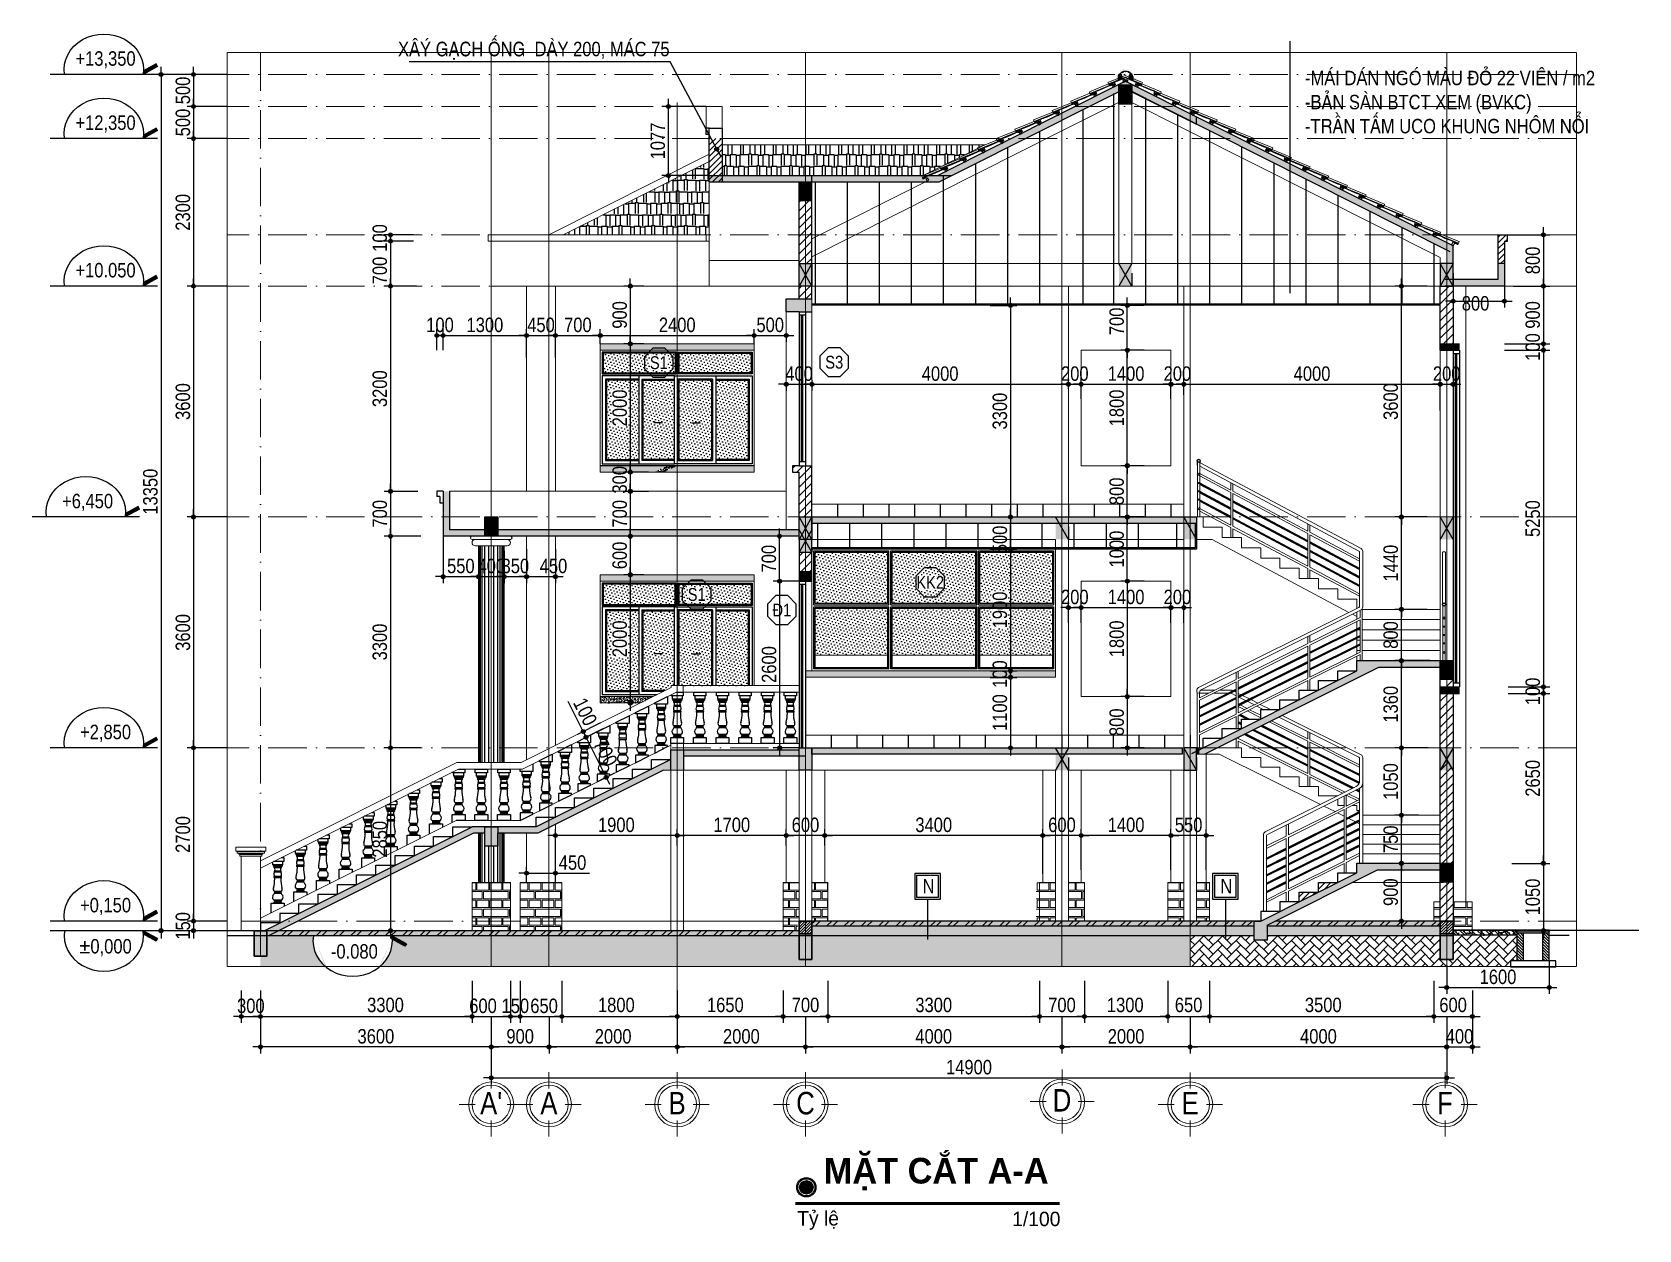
# Model space of a CAD drawing. Extents: x -79995 to 347433, y -157641 to 104789.
# Drawn here: x 65668 to 90726, y -99195 to -80522 of the extents above; entities that cross this region are included whole.
import ezdxf
from ezdxf.enums import TextEntityAlignment as Align

# ---------------------------------------------------------------- set-up
doc = ezdxf.new("R2010")
doc.units = 0
doc.linetypes.add('ACAD_ISO10W100', pattern=[18, 12, -3, 0, -3])
doc.layers.get('DEFPOINTS').update_dxf_attribs({"linetype": 'CONTINUOUS'})
for name, color, linetype in [('009', 251, 'CONTINUOUS'), ('04', 4, 'CONTINUOUS'), ('daucat', 220, 'CONTINUOUS'), ('DIM', 1, 'CONTINUOUS'), ('DOOR', 20, 'CONTINUOUS'), ('HACH', 8, 'CONTINUOUS'), ('HACTH', 8, 'CONTINUOUS'), ('HATCH', 8, 'CONTINUOUS'), ('HATCHNGOI', 22, 'CONTINUOUS'), ('KINH 1', 142, 'CONTINUOUS'), ('netthay', 2, 'CONTINUOUS'), ('TAGS', 60, 'CONTINUOUS'), ('TEXT', 7, 'CONTINUOUS'), ('TUONG', 131, 'CONTINUOUS')]:
    doc.layers.add(name, color=color, linetype=linetype)
for name, color, linetype, lineweight in [('CAY', 84, 'CONTINUOUS', 5), ('cot', 4, 'CONTINUOUS', 0), ('HACHT', 8, 'CONTINUOUS', 5), ('NET-THAY', 2, 'CONTINUOUS', 13), ('TEN TRUC', 3, 'CONTINUOUS', 18), ('TRUC', 24, 'CONTINUOUS', 0)]:
    doc.layers.add(name, color=color, linetype=linetype, lineweight=lineweight)
doc.styles.add('1', font='', dxfattribs={"height": 250})
doc.styles.add('HEL-CONDENSE', font='')
doc.styles.add('HELVECONDENSE', font='')
doc.styles.get("Standard").update_dxf_attribs({"font": '', "height": 25})
doc.styles.add('SWISS-CONDENSE', font='')
doc.styles.add('VNI-HELVE-CONDENSEN', font='')
doc.styles.get('1').set_extended_font_data('VNI-Helve-Condense')
doc.styles.get('HEL-CONDENSE').set_extended_font_data('VNI-Helve-Condense')
doc.styles.get('HELVECONDENSE').set_extended_font_data('VNI-Helve-Condense')
doc.styles.get('Standard').set_extended_font_data('VNI-Helve-Condense')
doc.styles.get('SWISS-CONDENSE').set_extended_font_data('VNI-Swiss-Condense')
doc.styles.get('VNI-HELVE-CONDENSEN').set_extended_font_data('VNI-Helve-Condense')
doc.dimstyles.new('D100', dxfattribs={"dimtxt": 225, "dimasz": 1.2, "dimexe": 100, "dimexo": 0, "dimgap": 50, "dimtad": 1, "dimdec": 0, "dimzin": 13, "dimdsep": 46, "dimtxsty": 'HEL-CONDENSE', "dimblk": 'D50', "dimcen": 0, "dimclrd": 1, "dimclre": 1, "dimclrt": 7, "dimadec": 0, "dimazin": 0, "dimtfac": 1, "dimtdec": 0, "dimtmove": 0, "dimatfit": 3, "dimldrblk": 'D50', "dimfxl": 1, "dimtolj": 1, "dimtzin": 13, "dimarcsym": 0})
doc.dimstyles.get("Standard").update_dxf_attribs({"dimtxt": 0.18, "dimasz": 0.18, "dimexe": 0.18, "dimexo": 0.0625, "dimgap": 0.09, "dimtad": 0, "dimtih": 1, "dimtoh": 1, "dimdec": 4, "dimzin": 0, "dimdsep": 46, "dimtxsty": 'Standard', "dimcen": 0.09, "dimadec": 0, "dimazin": 0, "dimtfac": 1, "dimtdec": 4, "dimtofl": 0, "dimtmove": 0, "dimatfit": 3, "dimfxl": 1, "dimtolj": 1, "dimtzin": 0, "dimarcsym": 0})
pattern_1 = [(45, (-1253396.46, -300869.02), (1e-14, 143.684098), [304.8, -101.6]), (135, (-1253324.62, -300797.18), (1e-14, 143.684098), [304.8, -101.6])]
pattern_2 = [(45, (-1253396.46, -300869.02), (-67.351921, 67.351921), [])]
pattern_3 = [(50, (-1253396.46, -300869.02), (182.184669, -15.939086), [19.05, -209.55]), (355, (-1253396.46, -300869.02), (-35.242826, 191.056643), [15.24, -167.64]), (100.451, (-1253381.28, -300870.35), (146.942502, 175.116688), [16.19, -178.09]), (46.1842, (-1253396.46, -300818.22), (271.07904, -42.042328), [28.575, -314.325]), (96.6356, (-1253373.87, -300821.73), (237.404234, 247.425556), [24.285, -267.135]), (351.184, (-1253396.46, -300818.22), (237.404606, 247.42512), [22.86, -251.46]), (21, (-1253371.06, -300830.92), (151.61488, -102.265519), [19.05, -209.55]), (326, (-1253371.06, -300830.92), (61.802028, 184.187966), [15.24, -167.64]), (71.4514, (-1253358.43, -300839.45), (213.41649, 81.922858), [16.19, -178.09]), (37.5, (-1253396.46, -300869.024), (3.0886033, 84.555039), [0, -165.608, 0, -170.18, 0, -168.275]), (7.5, (-1253396.46, -300869.02), (66.8196625, 100.180575), [0, -97.028, 0, -161.798, 0, -64.135]), (327.5, (-1253453.104, -300869.024), (135.590595, -5.728744), [0, -63.5, 0, -198.12, 0, -262.89]), (317.5, (-1253478.5, -300869.02), (148.129181, 25.426491), [0, -82.55, 0, -131.572, 0, -186.69])]
pattern_4 = [(45, (-1253396.46, -300869.02), (-134.703842, 134.703842), []), (45, (-1253306.66, -300869.02), (-134.703842, 134.703842), [])]
pattern_5 = [(180, (-1253396.46, -300399.76), (-3e-14, -270.968), [387.35, -19.05]), (180, (-1253396.46, -300514.06), (-3e-14, -270.968), [387.35, -19.05]), (180, (-1253498.06, -300535.25), (-3e-14, -270.968), [184.15, -19.05]), (180, (-1253498.06, -300649.55), (-3e-14, -270.968), [184.15, -19.05]), (270, (-1253396.46, -300399.76), (406.4, -7e-14), [114.3, -156.6672]), (270, (-1253377.4, -300399.76), (406.4, -7e-14), [114.3, -156.6672]), (270, (-1253498.06, -300535.25), (203.2, -4e-14), [114.3, -156.6672]), (270, (-1253479.01, -300535.25), (203.2, -4e-14), [114.3, -156.6672])]
pattern_6 = [(37.5, (-1253396.462, -300099.762), (-1.2000235, 36.7059928), [0, -28.956, 0, -32.385, 0, -30.95625]), (7.5, (-1253396.46, -300099.76), (33.7142462, 53.7618825), [0, -15.621, 0, -26.0985, 0, -10.00125]), (327.5, (-1253419.894, -300099.762), (59.3244278, 0.10778885), [0, -9.525, 0, -34.29, 0, -44.7675]), (317.5, (-1253419.894, -300099.76), (57.266734, 16.7196992), [0, -4.7625, 0, -22.479, 0, -25.7175])]
pattern_7 = [(45, (-1253396.46, -300869.024), (-44.9012806, 44.9012806), [])]
pattern_8 = [(50, (-273694.05, -159675.198), (7.17260183, -0.62752135), [0.75, -8.25]), (355, (-273694.05, -159675.198), (-1.38751334, 7.52192134), [0.6, -6.6]), (100.4514, (-273693.452, -159675.25), (5.78509382, 6.89439542), [0.6374019, -7.01142112]), (46.1842, (-273694.05, -159673.198), (10.67241049, -1.65519014), [1.125, -12.375]), (96.6356, (-273693.161, -159673.336), (9.34662706, 9.7411787), [0.95610288, -10.51713]), (351.1842, (-273694.05, -159673.198), (9.34661945, 9.741186), [0.9, -9.9]), (21, (-273693.05, -159673.698), (5.96907052, -4.02618891), [0.75, -8.25]), (326, (-273693.05, -159673.698), (2.43315332, 7.25150045), [0.6, -6.6]), (71.4514, (-273692.5525, -159674.0334), (8.40222629, 3.22530497), [0.6374019, -7.01142112]), (37.5, (-273694.05, -159675.1978), (0.121598553, 3.328938538), [0, -6.52, 0, -6.7, 0, -6.625]), (7.5, (-273694.05, -159675.198), (2.630695374, 3.94411712), [0, -3.82, 0, -6.37, 0, -2.525]), (327.5, (-273696.28, -159675.1978), (5.338224362, -0.225548717), [0, -2.5, 0, -7.8, 0, -10.35]), (317.5, (-273697.28, -159675.198), (5.83186169, 1.00104982), [0, -3.25, 0, -5.18, 0, -7.35])]
pattern_9 = [(144.0771722, (387160.0586, -169586.877), (-6.80457029, -2.35325798), [0.75, -8.25]), (199.0771722, (387160.0586, -169586.877), (-0.48370129, 7.6335134), [0.6, -6.6]), (93.6257722, (387159.4916, -169587.0734), (-7.28827564, 5.2802497), [0.6374019, -7.01142112]), (147.892972, (387159.572, -169584.937), (-9.94931778, -4.20131832), [1.125, -12.375]), (97.441572, (387158.743, -169585.287), (-11.4352715, 7.1752746), [0.95610288, -10.51713]), (202.892972, (387159.572, -169584.937), (-11.4352659, 7.1752835), [0.9, -9.9]), (173.0771722, (387158.724, -169585.6655), (-4.81052917, -5.35712694), [0.75, -8.25]), (228.0771722, (387158.724, -169585.6655), (-4.12385541, 6.44191822), [0.6, -6.6]), (122.6257722, (387158.323, -169586.112), (-8.93438536, 1.0847843), [0.6374019, -7.01142112]), (156.5771722, (387160.0586, -169586.8773), (-0.927639804, 3.199390941), [0, -6.52, 0, -6.7, 0, -6.625]), (186.5771722, (387160.0586, -169586.8773), (-3.511014947, 3.18581105), [0, -3.82, 0, -6.37, 0, -2.525]), (226.5771722, (387162.2217, -169586.335), (-5.12305225, -1.517183969), [0, -2.5, 0, -7.8, 0, -10.35]), (236.5771722, (387163.1916, -169586.0916), (-5.900208975, -0.447488114), [0, -3.25, 0, -5.18, 0, -7.35])]
pattern_10 = [(35.9228278, (-221727.5557, -169586.877), (6.80457029, -2.35325798), [0.75, -8.25]), (340.9228278, (-221727.556, -169586.877), (0.48370129, 7.6335134), [0.6, -6.6]), (86.3742278, (-221726.9886, -169587.0734), (7.28827564, 5.2802497), [0.6374019, -7.01142112]), (32.107028, (-221727.069, -169584.937), (9.94931778, -4.20131832), [1.125, -12.375]), (82.558428, (-221726.24, -169585.287), (11.4352715, 7.1752746), [0.95610288, -10.51713]), (337.107028, (-221727.069, -169584.937), (11.4352659, 7.1752835), [0.9, -9.9]), (6.9228278, (-221726.221, -169585.6656), (4.81052917, -5.35712694), [0.75, -8.25]), (311.9228278, (-221726.221, -169585.6656), (4.12385541, 6.44191822), [0.6, -6.6]), (57.3742278, (-221725.82, -169586.112), (8.93438536, 1.0847843), [0.6374019, -7.01142112]), (23.4228278, (-221727.5557, -169586.8773), (0.927639804, 3.199390941), [0, -6.52, 0, -6.7, 0, -6.625]), (353.4228278, (-221727.5557, -169586.8773), (3.511014947, 3.18581105), [0, -3.82, 0, -6.37, 0, -2.525]), (313.4228278, (-221729.7187, -169586.335), (5.12305225, -1.517183968), [0, -2.5, 0, -7.8, 0, -10.35]), (303.4228278, (-221730.6887, -169586.0917), (5.900208975, -0.447488114), [0, -3.25, 0, -5.18, 0, -7.35])]

msp = doc.modelspace()

# ---------------------------------------------------------------- texts
at = {"layer": 'TEXT', "insert": (73491.515, -80671.797), "char_height": 225, "attachment_point": 2, "style": '1'}
msp.add_mtext('XAÂYÙ GAÏCH OÁNG  DAØY 200, MAÙC 75', dxfattribs=at)
at = {"layer": 'TEXT', "color": 7, "linetype": 'ByBlock', "char_height": 225, "attachment_point": 1, "style": 'SWISS-CONDENSE'}
for s, insert in [('{\\fVNI-Helve-Condense|b0|i0|c0|p2;-MAÙI DAÙN NGOÙ MAØU ÑOÛ 22 VIEÂN / m2 \\P-BAÛN SAØN BTCT XEM (BVKC)\\P-TRAÀN TAÁM UCO KHUNG NHOÂM NOÅI}', (85518.927, -81123.991)), ('{\\fVNI-Avo|b0|i0|c0|p2;Tyû leä}', (77599.197, -98902.539)), ('{\\fVNI-Avo|b0|i0|c0|p2;1/100}', (80951.893, -98912.512))]:
    msp.add_mtext(s, dxfattribs=dict(at, insert=insert))
at = {"layer": 'TEXT', "color": 7, "insert": (78014.595, -98073.073), "char_height": 400, "attachment_point": 1, "style": 'SWISS-CONDENSE'}
msp.add_mtext('{\\fVNI-Avo|b1|i0|c0|p2;MAËT CAÉT A-A}', dxfattribs=at)

# ---------------------------------------------------------------- blocks, each defined once
blk = doc.blocks.new('D50')
at = {"layer": 'DIM'}
blk.add_hatch(color=256, dxfattribs=at).paths.add_polyline_path([(25, 0, 1), (-25, 0, 1)])
blk.add_line((25, 0), (100, 0), dxfattribs=at)
blk.add_circle((0, 0), 25, dxfattribs=at)
blk = doc.blocks.new('*D1026')
at = {"layer": 'DEFPOINTS', "color": 0, "transparency": 16777216}
for p in [(83729, -95869), (87729, -95869), (83729, -96344)]:
    blk.add_point(p, dxfattribs=at)
at = {"layer": 'DIM', "color": 1, "lineweight": -2, "transparency": 16777216}
for p, q in [((83729, -95869), (83729, -96444)), ((87729, -95869), (87729, -96444)), ((87728, -96344), (83730, -96344))]:
    blk.add_line(p, q, dxfattribs=at)
at = {"layer": 'DIM', "color": 1, "lineweight": -2, "transparency": 16777216, "xscale": 1.199999999999999, "yscale": 1.199999999999999, "zscale": 1.199999999999999}
for p, rotation in [((83729, -96344), 179.9999999999992), ((87729, -96344), 359.9999999999992)]:
    blk.add_blockref('D50', p, dxfattribs=dict(at, rotation=rotation))
at = {"layer": 'DIM', "color": 7, "transparency": 16777216, "insert": (85729, -96179), "char_height": 225, "attachment_point": 5, "style": 'HEL-CONDENSE'}
blk.add_mtext('\\A1;4000', dxfattribs=at)
blk = doc.blocks.new('*D1027')
at = {"layer": 'DEFPOINTS', "color": 0, "transparency": 16777216}
for p in [(81729, -95869), (83729, -95869), (81729, -96344)]:
    blk.add_point(p, dxfattribs=at)
at = {"layer": 'DIM', "color": 1, "lineweight": -2, "transparency": 16777216}
for p, q in [((81729, -95869), (81729, -96444)), ((83729, -95869), (83729, -96444)), ((83728, -96344), (81730, -96344))]:
    blk.add_line(p, q, dxfattribs=at)
at = {"layer": 'DIM', "color": 1, "lineweight": -2, "transparency": 16777216, "xscale": 1.199999999999999, "yscale": 1.199999999999999, "zscale": 1.199999999999999, "rotation": 180}
blk.add_blockref('D50', (81729, -96344), dxfattribs=at)
at = {"layer": 'DIM', "color": 1, "lineweight": -2, "transparency": 16777216, "xscale": 1.199999999999999, "yscale": 1.199999999999999, "zscale": 1.199999999999999}
blk.add_blockref('D50', (83729, -96344), dxfattribs=at)
at = {"layer": 'DIM', "color": 7, "transparency": 16777216, "insert": (82729, -96179), "char_height": 225, "attachment_point": 5, "style": 'HEL-CONDENSE'}
blk.add_mtext('\\A1;2000', dxfattribs=at)
blk = doc.blocks.new('*D1028')
at = {"layer": 'DEFPOINTS', "color": 0, "transparency": 16777216}
for p in [(77729, -95869), (81729, -95869), (77729, -96344)]:
    blk.add_point(p, dxfattribs=at)
at = {"layer": 'DIM', "color": 1, "lineweight": -2, "transparency": 16777216}
for p, q in [((77729, -95869), (77729, -96444)), ((81729, -95869), (81729, -96444)), ((81728, -96344), (77730, -96344))]:
    blk.add_line(p, q, dxfattribs=at)
at = {"layer": 'DIM', "color": 1, "lineweight": -2, "transparency": 16777216, "xscale": 1.199999999999999, "yscale": 1.199999999999999, "zscale": 1.199999999999999, "rotation": 180}
blk.add_blockref('D50', (77729, -96344), dxfattribs=at)
at = {"layer": 'DIM', "color": 1, "lineweight": -2, "transparency": 16777216, "xscale": 1.199999999999999, "yscale": 1.199999999999999, "zscale": 1.199999999999999}
blk.add_blockref('D50', (81729, -96344), dxfattribs=at)
at = {"layer": 'DIM', "color": 7, "transparency": 16777216, "insert": (79729, -96179), "char_height": 225, "attachment_point": 5, "style": 'HEL-CONDENSE'}
blk.add_mtext('\\A1;4000', dxfattribs=at)
blk = doc.blocks.new('*D1029')
at = {"layer": 'DEFPOINTS', "color": 0, "transparency": 16777216}
for p in [(75729, -95869), (77729, -95869), (75729, -96344)]:
    blk.add_point(p, dxfattribs=at)
at = {"layer": 'DIM', "color": 1, "lineweight": -2, "transparency": 16777216}
for p, q in [((75729, -95869), (75729, -96444)), ((77729, -95869), (77729, -96444)), ((77728, -96344), (75730, -96344))]:
    blk.add_line(p, q, dxfattribs=at)
at = {"layer": 'DIM', "color": 1, "lineweight": -2, "transparency": 16777216, "xscale": 1.199999999999999, "yscale": 1.199999999999999, "zscale": 1.199999999999999, "rotation": 180}
blk.add_blockref('D50', (75729, -96344), dxfattribs=at)
at = {"layer": 'DIM', "color": 1, "lineweight": -2, "transparency": 16777216, "xscale": 1.199999999999999, "yscale": 1.199999999999999, "zscale": 1.199999999999999}
blk.add_blockref('D50', (77729, -96344), dxfattribs=at)
at = {"layer": 'DIM', "color": 7, "transparency": 16777216, "insert": (76729, -96179), "char_height": 225, "attachment_point": 5, "style": 'HEL-CONDENSE'}
blk.add_mtext('\\A1;2000', dxfattribs=at)
blk = doc.blocks.new('*D1030')
at = {"layer": 'DEFPOINTS', "color": 0, "transparency": 16777216}
for p in [(72829, -95869), (87729, -95869), (87729, -96825)]:
    blk.add_point(p, dxfattribs=at)
at = {"layer": 'DIM', "color": 1, "lineweight": -2, "transparency": 16777216}
for p, q in [((72829, -95869), (72829, -96925)), ((87729, -95869), (87729, -96925)), ((72830, -96825), (87728, -96825))]:
    blk.add_line(p, q, dxfattribs=at)
at = {"layer": 'DIM', "color": 1, "lineweight": -2, "transparency": 16777216, "xscale": 1.199999999999999, "yscale": 1.199999999999999, "zscale": 1.199999999999999, "rotation": 180}
blk.add_blockref('D50', (72829, -96825), dxfattribs=at)
at = {"layer": 'DIM', "color": 1, "lineweight": -2, "transparency": 16777216, "xscale": 1.199999999999999, "yscale": 1.199999999999999, "zscale": 1.199999999999999}
blk.add_blockref('D50', (87729, -96825), dxfattribs=at)
at = {"layer": 'DIM', "color": 7, "transparency": 16777216, "insert": (80279, -96660), "char_height": 225, "attachment_point": 5, "style": 'HEL-CONDENSE'}
blk.add_mtext('\\A1;14900', dxfattribs=at)
blk = doc.blocks.new('A$C206177D3')
at = {"layer": 'TEN TRUC', "ltscale": 1000}
for p, q in [((-37, 240), (-37, 490)), ((-287, -10), (-537, -10)), ((463, -10), (213, -10)), ((-37, -510), (-37, -260))]:
    blk.add_line(p, q, dxfattribs=at)
blk.add_circle((-37, -10), 350, dxfattribs=at)
at = {"layer": 'TEN TRUC', "color": 254, "ltscale": 1000}
blk.add_circle((-37, -10), 300, dxfattribs=at)
blk = doc.blocks.new('*D1031')
at = {"layer": 'DEFPOINTS', "color": 0, "transparency": 16777216}
for p in [(73729, -95869), (75729, -95869), (73729, -96344)]:
    blk.add_point(p, dxfattribs=at)
at = {"layer": 'DIM', "color": 1, "lineweight": -2, "transparency": 16777216}
for p, q in [((73729, -95869), (73729, -96444)), ((75729, -95869), (75729, -96444)), ((75728, -96344), (73730, -96344))]:
    blk.add_line(p, q, dxfattribs=at)
at = {"layer": 'DIM', "color": 1, "lineweight": -2, "transparency": 16777216, "xscale": 1.199999999999999, "yscale": 1.199999999999999, "zscale": 1.199999999999999, "rotation": 180}
blk.add_blockref('D50', (73729, -96344), dxfattribs=at)
at = {"layer": 'DIM', "color": 1, "lineweight": -2, "transparency": 16777216, "xscale": 1.199999999999999, "yscale": 1.199999999999999, "zscale": 1.199999999999999}
blk.add_blockref('D50', (75729, -96344), dxfattribs=at)
at = {"layer": 'DIM', "color": 7, "transparency": 16777216, "insert": (74729, -96179), "char_height": 225, "attachment_point": 5, "style": 'HEL-CONDENSE'}
blk.add_mtext('\\A1;2000', dxfattribs=at)
blk = doc.blocks.new('*D1032')
at = {"layer": 'DEFPOINTS', "color": 0, "transparency": 16777216}
for p in [(72829, -95869), (73729, -95869), (72829, -96344)]:
    blk.add_point(p, dxfattribs=at)
at = {"layer": 'DIM', "color": 1, "lineweight": -2, "transparency": 16777216}
for p, q in [((72829, -95869), (72829, -96444)), ((73729, -95869), (73729, -96444)), ((73728, -96344), (72830, -96344))]:
    blk.add_line(p, q, dxfattribs=at)
at = {"layer": 'DIM', "color": 1, "lineweight": -2, "transparency": 16777216, "xscale": 1.199999999999999, "yscale": 1.199999999999999, "zscale": 1.199999999999999, "rotation": 180}
blk.add_blockref('D50', (72829, -96344), dxfattribs=at)
at = {"layer": 'DIM', "color": 1, "lineweight": -2, "transparency": 16777216, "xscale": 1.199999999999999, "yscale": 1.199999999999999, "zscale": 1.199999999999999}
blk.add_blockref('D50', (73729, -96344), dxfattribs=at)
at = {"layer": 'DIM', "color": 7, "transparency": 16777216, "insert": (73279, -96179), "char_height": 225, "attachment_point": 5, "style": 'HEL-CONDENSE'}
blk.add_mtext('\\A1;900', dxfattribs=at)
blk = doc.blocks.new('*D1033')
at = {"layer": 'DEFPOINTS', "color": 0, "transparency": 16777216}
for p in [(87729, -95869), (88129, -95875), (88129, -96344)]:
    blk.add_point(p, dxfattribs=at)
at = {"layer": 'DIM', "color": 1, "lineweight": -2, "transparency": 16777216}
for p, q in [((87729, -95869), (87729, -96444)), ((88129, -95875), (88129, -96444)), ((87730, -96344), (88128, -96344))]:
    blk.add_line(p, q, dxfattribs=at)
at = {"layer": 'DIM', "color": 1, "lineweight": -2, "transparency": 16777216, "xscale": 1.199999999999999, "yscale": 1.199999999999999, "zscale": 1.199999999999999, "rotation": 180}
blk.add_blockref('D50', (87729, -96344), dxfattribs=at)
at = {"layer": 'DIM', "color": 1, "lineweight": -2, "transparency": 16777216, "xscale": 1.199999999999999, "yscale": 1.199999999999999, "zscale": 1.199999999999999}
blk.add_blockref('D50', (88129, -96344), dxfattribs=at)
at = {"layer": 'DIM', "color": 7, "transparency": 16777216, "insert": (87929, -96179), "char_height": 225, "attachment_point": 5, "style": 'HEL-CONDENSE'}
blk.add_mtext('\\A1;400', dxfattribs=at)
blk = doc.blocks.new('*D1034')
at = {"layer": 'DEFPOINTS', "color": 0, "transparency": 16777216}
for p in [(69229, -95869), (72829, -95869), (69229, -96344)]:
    blk.add_point(p, dxfattribs=at)
at = {"layer": 'DIM', "color": 1, "lineweight": -2, "transparency": 16777216}
for p, q in [((69229, -95869), (69229, -96444)), ((72829, -95869), (72829, -96444)), ((72828, -96344), (69230, -96344))]:
    blk.add_line(p, q, dxfattribs=at)
at = {"layer": 'DIM', "color": 1, "lineweight": -2, "transparency": 16777216, "xscale": 1.199999999999999, "yscale": 1.199999999999999, "zscale": 1.199999999999999, "rotation": 180}
blk.add_blockref('D50', (69229, -96344), dxfattribs=at)
at = {"layer": 'DIM', "color": 1, "lineweight": -2, "transparency": 16777216, "xscale": 1.199999999999999, "yscale": 1.199999999999999, "zscale": 1.199999999999999}
blk.add_blockref('D50', (72829, -96344), dxfattribs=at)
at = {"layer": 'DIM', "color": 7, "transparency": 16777216, "insert": (71029, -96179), "char_height": 225, "attachment_point": 5, "style": 'HEL-CONDENSE'}
blk.add_mtext('\\A1;3600', dxfattribs=at)
blk = doc.blocks.new('CAODO')
at = {"layer": 'TAGS', "linetype": 'Continuous'}
h = blk.add_hatch(color=256, dxfattribs=at)
edge = h.paths.add_edge_path()
edge.add_line((-907, 181), (-931, 138))
edge.add_line((-931, 138), (-681, 0))
edge.add_ellipse((0, 87), major_axis=(688, 0), ratio=0.890858, start_angle=182.4779, end_angle=188.1666, ccw=False)
edge.add_line((-687, 61), (-907, 181))
for p, q in [((-931, 138), (-907, 181)), ((-931, 138), (-681, 0)), ((-931, 0), (931, 0)), ((-907, 181), (-687, 61))]:
    blk.add_line(p, q, dxfattribs=at)
blk.add_ellipse((0, 87), major_axis=(688, 0), ratio=0.890858, start_param=-0.142534, end_param=3.284126, dxfattribs=at)
at = {"layer": 'TAGS', "linetype": 'Continuous', "style": 'VNI-HELVE-CONDENSEN'}
blk.add_attdef('0.000', text='', height=250, dxfattribs=at).set_placement((0, 232), align=Align.MIDDLE_CENTER)
blk = doc.blocks.new('*D1035')
at = {"layer": 'DEFPOINTS', "color": 0, "transparency": 16777216}
for p in [(68709, -81181), (68185, -81681), (68709, -81681)]:
    blk.add_point(p, dxfattribs=at)
at = {"layer": 'DIM', "color": 1, "lineweight": -2, "transparency": 16777216}
for p, q in [((68709, -81181), (68085, -81181)), ((68185, -81182), (68185, -81680)), ((68709, -81681), (68085, -81681))]:
    blk.add_line(p, q, dxfattribs=at)
at = {"layer": 'DIM', "color": 1, "lineweight": -2, "transparency": 16777216, "xscale": 1.199999999999999, "yscale": 1.199999999999999, "zscale": 1.199999999999999}
for p, rotation in [((68185, -81181), 90), ((68185, -81681), 270)]:
    blk.add_blockref('D50', p, dxfattribs=dict(at, rotation=rotation))
at = {"layer": 'DIM', "color": 7, "transparency": 16777216, "insert": (68020, -81431), "char_height": 225, "attachment_point": 5, "rotation": 90, "style": 'HEL-CONDENSE'}
blk.add_mtext('\\A1;500', dxfattribs=at)
blk = doc.blocks.new('*D1036')
at = {"layer": 'DEFPOINTS', "color": 0, "transparency": 16777216}
for p in [(68709, -82181), (68185, -84481), (68709, -84481)]:
    blk.add_point(p, dxfattribs=at)
at = {"layer": 'DIM', "color": 1, "lineweight": -2, "transparency": 16777216}
for p, q in [((68709, -82181), (68085, -82181)), ((68185, -82182), (68185, -84480)), ((68709, -84481), (68085, -84481))]:
    blk.add_line(p, q, dxfattribs=at)
at = {"layer": 'DIM', "color": 1, "lineweight": -2, "transparency": 16777216, "xscale": 1.199999999999999, "yscale": 1.199999999999999, "zscale": 1.199999999999999}
for p, rotation in [((68185, -82181), 90), ((68185, -84481), 270)]:
    blk.add_blockref('D50', p, dxfattribs=dict(at, rotation=rotation))
at = {"layer": 'DIM', "color": 7, "transparency": 16777216, "insert": (68020, -83331), "char_height": 225, "attachment_point": 5, "rotation": 90, "style": 'HEL-CONDENSE'}
blk.add_mtext('\\A1;2300', dxfattribs=at)
blk = doc.blocks.new('*D1037')
at = {"layer": 'DEFPOINTS', "color": 0, "transparency": 16777216}
for p in [(68709, -84481), (68185, -88081), (68709, -88081)]:
    blk.add_point(p, dxfattribs=at)
at = {"layer": 'DIM', "color": 1, "lineweight": -2, "transparency": 16777216}
for p, q in [((68709, -84481), (68085, -84481)), ((68185, -84482), (68185, -88080)), ((68709, -88081), (68085, -88081))]:
    blk.add_line(p, q, dxfattribs=at)
at = {"layer": 'DIM', "color": 1, "lineweight": -2, "transparency": 16777216, "xscale": 1.199999999999999, "yscale": 1.199999999999999, "zscale": 1.199999999999999}
for p, rotation in [((68185, -84481), 90), ((68185, -88081), 270)]:
    blk.add_blockref('D50', p, dxfattribs=dict(at, rotation=rotation))
at = {"layer": 'DIM', "color": 7, "transparency": 16777216, "insert": (68020, -86281), "char_height": 225, "attachment_point": 5, "rotation": 90, "style": 'HEL-CONDENSE'}
blk.add_mtext('\\A1;3600', dxfattribs=at)
blk = doc.blocks.new('*D1038')
at = {"layer": 'DEFPOINTS', "color": 0, "transparency": 16777216}
for p in [(68709, -88081), (68185, -91681), (68709, -91681)]:
    blk.add_point(p, dxfattribs=at)
at = {"layer": 'DIM', "color": 1, "lineweight": -2, "transparency": 16777216}
for p, q in [((68709, -88081), (68085, -88081)), ((68185, -88082), (68185, -91680)), ((68709, -91681), (68085, -91681))]:
    blk.add_line(p, q, dxfattribs=at)
at = {"layer": 'DIM', "color": 1, "lineweight": -2, "transparency": 16777216, "xscale": 1.199999999999999, "yscale": 1.199999999999999, "zscale": 1.199999999999999}
for p, rotation in [((68185, -88081), 90), ((68185, -91681), 270)]:
    blk.add_blockref('D50', p, dxfattribs=dict(at, rotation=rotation))
at = {"layer": 'DIM', "color": 7, "transparency": 16777216, "insert": (68020, -89881), "char_height": 225, "attachment_point": 5, "rotation": 90, "style": 'HEL-CONDENSE'}
blk.add_mtext('\\A1;3600', dxfattribs=at)
blk = doc.blocks.new('*D1039')
at = {"layer": 'DEFPOINTS', "color": 0, "transparency": 16777216}
for p in [(68709, -91681), (68185, -94381), (68709, -94381)]:
    blk.add_point(p, dxfattribs=at)
at = {"layer": 'DIM', "color": 1, "lineweight": -2, "transparency": 16777216}
for p, q in [((68709, -91681), (68085, -91681)), ((68185, -91682), (68185, -94380)), ((68709, -94381), (68085, -94381))]:
    blk.add_line(p, q, dxfattribs=at)
at = {"layer": 'DIM', "color": 1, "lineweight": -2, "transparency": 16777216, "xscale": 1.199999999999999, "yscale": 1.199999999999999, "zscale": 1.199999999999999}
for p, rotation in [((68185, -91681), 90), ((68185, -94381), 270)]:
    blk.add_blockref('D50', p, dxfattribs=dict(at, rotation=rotation))
at = {"layer": 'DIM', "color": 7, "transparency": 16777216, "insert": (68020, -93031), "char_height": 225, "attachment_point": 5, "rotation": 90, "style": 'HEL-CONDENSE'}
blk.add_mtext('\\A1;2700', dxfattribs=at)
blk = doc.blocks.new('*D1040')
at = {"layer": 'DEFPOINTS', "color": 0, "transparency": 16777216}
for p in [(68709, -94381), (68185, -94531), (68709, -94531)]:
    blk.add_point(p, dxfattribs=at)
at = {"layer": 'DIM', "color": 1, "lineweight": -2, "transparency": 16777216}
for p, q in [((68709, -94381), (68085, -94381)), ((68185, -94382), (68185, -94530)), ((68709, -94531), (68085, -94531))]:
    blk.add_line(p, q, dxfattribs=at)
at = {"layer": 'DIM', "color": 1, "lineweight": -2, "transparency": 16777216, "xscale": 1.199999999999999, "yscale": 1.199999999999999, "zscale": 1.199999999999999}
for p, rotation in [((68185, -94381), 90), ((68185, -94531), 270)]:
    blk.add_blockref('D50', p, dxfattribs=dict(at, rotation=rotation))
at = {"layer": 'DIM', "color": 7, "transparency": 16777216, "insert": (68020, -94456), "char_height": 225, "attachment_point": 5, "rotation": 90, "style": 'HEL-CONDENSE'}
blk.add_mtext('\\A1;150', dxfattribs=at)
blk = doc.blocks.new('*D1041')
at = {"layer": 'DEFPOINTS', "color": 0, "transparency": 16777216}
for p in [(68085, -81181), (67678, -94531), (68085, -94531)]:
    blk.add_point(p, dxfattribs=at)
at = {"layer": 'DIM', "color": 1, "lineweight": -2, "transparency": 16777216}
for p, q in [((68085, -81181), (67578, -81181)), ((67678, -81182), (67678, -94530)), ((68085, -94531), (67578, -94531))]:
    blk.add_line(p, q, dxfattribs=at)
at = {"layer": 'DIM', "color": 1, "lineweight": -2, "transparency": 16777216, "xscale": 1.199999999999999, "yscale": 1.199999999999999, "zscale": 1.199999999999999}
for p, rotation in [((67678, -81181), 90), ((67678, -94531), 270)]:
    blk.add_blockref('D50', p, dxfattribs=dict(at, rotation=rotation))
at = {"layer": 'DIM', "color": 7, "transparency": 16777216, "insert": (67513, -87687), "char_height": 225, "attachment_point": 5, "rotation": 90, "style": 'HEL-CONDENSE'}
blk.add_mtext('\\A1;13350', dxfattribs=at)
blk = doc.blocks.new('A$C281F37C7')
at = {"layer": 'NET-THAY'}
h = blk.add_hatch(dxfattribs=at)
h.set_pattern_fill('AR-CONC', color=8, style=0)
h.set_pattern_definition(pattern_8)
h.paths.add_polyline_path([(11, -7), (18, -2), (7, 5), (-112, -83), (-97, -103), (-89, -97), (-89, -97), (-89, -97), (-89, -97), (-88, -96), (-88, -96), (-88, -96), (-88, -95), (-87, -89), (-87, -89), (-87, -88), (-87, -88), (-87, -88), (-87, -87), (-86, -87), (-86, -87), (-86, -87), (-85, -86), (-85, -86), (-85, -86), (-84, -86), (-84, -86), (-84, -86), (-83, -86), (-78, -87), (-77, -87), (-77, -87), (-77, -87), (-76, -87), (-76, -87), (-76, -87), (-75, -87), (-75, -86), (-75, -86), (-75, -86), (-75, -86), (-74, -85), (-74, -85), (-74, -84), (-73, -79), (-73, -78), (-73, -78), (-73, -78), (-73, -77), (-73, -77), (-72, -77), (-72, -77), (-72, -76), (-71, -76), (-71, -76), (-71, -76), (-70, -76), (-70, -76), (-70, -76), (-64, -77), (-63, -77), (-63, -77), (-63, -77), (-62, -77), (-62, -77), (-62, -76), (-61, -76), (-61, -76), (-61, -76), (-61, -75), (-60, -75), (-60, -75), (-60, -74), (-60, -74), (-60, -74), (-60, -73), (-60, -73), (-61, -70), (-61, -70), (-61, -69), (-61, -68), (-61, -67), (-61, -67), (-61, -66), (-61, -65), (-61, -65), (-61, -64), (-61, -63), (-60, -63), (-60, -62), (-60, -61), (-59, -61), (-59, -60), (-58, -58), (-57, -58), (-57, -57), (-56, -57), (-50, -53), (-50, -53), (-50, -52), (-50, -52), (-49, -52), (-49, -51), (-49, -51), (-49, -49), (-49, -49), (-49, -48), (-49, -48), (-48, -48), (-48, -47), (-48, -47), (-35, -37)])
h = blk.add_hatch(dxfattribs=at)
h.set_pattern_fill('AR-CONC', color=8, style=0)
h.set_pattern_definition(pattern_8)
h.paths.add_polyline_path([(135, 88), (166, 111), (161, 119), (7, 5), (18, -2), (76, 40)])
h = blk.add_hatch(dxfattribs=at)
h.set_pattern_fill('AR-CONC', color=8, style=0)
h.set_pattern_definition(pattern_8)
h.paths.add_polyline_path([(213, 140), (213, 141), (213, 141), (213, 141), (213, 142), (214, 143), (214, 143), (215, 143), (215, 143), (215, 143), (216, 143), (216, 143), (217, 143), (217, 143), (217, 143), (218, 143), (218, 143), (223, 137), (223, 137), (224, 136), (224, 136), (224, 136), (225, 136), (225, 136), (225, 136), (226, 136), (226, 136), (226, 136), (227, 136), (227, 136), (227, 136), (241, 146), (226, 167), (161, 119), (166, 111), (176, 118), (177, 118), (183, 116), (183, 116), (184, 116), (184, 116), (184, 116), (184, 116), (185, 116), (199, 129), (200, 129), (200, 129), (202, 131), (202, 131), (210, 138), (210, 138), (212, 140), (212, 140), (212, 140), (213, 140)])
blk.add_line((217, 178), (226, 167), dxfattribs=at)
blk.add_lwpolyline([(-112, -83), (-127, -62), (134, 130)], dxfattribs=at)
blk.add_lwpolyline([(-75, -86), (-75, -86), (-75, -86), (-74, -85), (-74, -85), (-74, -84), (-73, -79), (-73, -78), (-73, -78), (-73, -78), (-73, -77), (-73, -77), (-72, -77), (-72, -77), (-72, -76), (-71, -76), (-71, -76), (-71, -76), (-70, -76), (-70, -76), (-70, -76), (-64, -77), (-63, -77), (-63, -77), (-63, -77), (-62, -77), (-62, -77), (-62, -76), (-61, -76), (-61, -76), (-61, -76), (-61, -75), (-60, -75), (-60, -75), (-60, -74), (-60, -74), (-60, -74), (-60, -73), (-60, -73), (-61, -70), (-61, -70), (-61, -69), (-61, -68), (-61, -67), (-61, -67), (-61, -66), (-61, -65), (-61, -65), (-61, -64), (-61, -63), (-60, -63), (-60, -62), (-60, -61), (-59, -61), (-59, -60), (-58, -58), (-57, -58), (-57, -57), (-56, -57), (-50, -53), (-50, -53), (-50, -52), (-50, -52), (-49, -52), (-49, -51), (-49, -51), (-49, -49), (-49, -49), (-49, -48), (-49, -48), (-48, -48), (-48, -47), (-48, -47), (-35, -37), (11, -7), (76, 40), (135, 88), (176, 118), (177, 118), (183, 116), (183, 116), (184, 116), (184, 116), (184, 116), (184, 116), (185, 116), (212, 140), (213, 140), (213, 140), (213, 141), (213, 141), (213, 141), (213, 142), (214, 143), (214, 143), (215, 143), (215, 143), (215, 143), (216, 143), (216, 143), (217, 143), (217, 143), (217, 143), (218, 143), (218, 143), (223, 137), (223, 137), (224, 136), (224, 136), (224, 136), (225, 136), (225, 136), (225, 136), (226, 136), (226, 136), (226, 136), (227, 136), (227, 136), (227, 136), (241, 146), (226, 167), (-112, -83), (-97, -103), (-89, -97), (-89, -97), (-89, -97), (-89, -97), (-88, -96), (-88, -96), (-88, -96), (-88, -95), (-87, -89), (-87, -89), (-87, -88), (-87, -88), (-87, -88), (-87, -87), (-86, -87), (-86, -87), (-86, -87), (-85, -86), (-85, -86), (-85, -86), (-84, -86), (-84, -86), (-84, -86), (-83, -86), (-78, -87), (-77, -87), (-77, -87), (-77, -87), (-76, -87), (-76, -87), (-76, -87), (-75, -87), (-75, -86)], close=True, dxfattribs=at)
blk = doc.blocks.new('UPNOC')
at = {"layer": 'HACTH'}
h = blk.add_hatch(dxfattribs=at)
h.set_pattern_fill('AR-CONC', color=256, scale=0.06, angle=349.5279, style=0)
h.set_pattern_definition([(39.5279341, (-1071031.238, 274405.382), (10.57518653, -2.92720667), [1.143, -12.573]), (344.5279341, (-1071031.238, 274405.382), (0.00419438, 11.65679603), [0.9144, -10.0584]), (89.9789341, (-1071030.357, 274405.138), (10.57941029, 8.72953087), [0.9714, -10.6854]), (35.7121341, (-1071030.684, 274408.379), (15.53534398, -5.43673991), [1.7145, -18.8595]), (86.1635341, (-1071029.39, 274407.926), (16.70526324, 12.00928035), [1.4571, -16.0281]), (340.7119341, (-1071030.684, 274408.38), (16.70528037, 12.00925046), [1.3716, -15.0876]), (10.5279341, (-1071029.324, 274407.353), (7.83012859, -7.68714481), [1.143, -12.573]), (315.5279341, (-1071029.324, 274407.353), (5.65499535, 10.19323005), [0.9144, -10.0584]), (60.9793341, (-1071028.672, 274406.712), (13.48510378, 2.50611399), [0.9714, -10.6854]), (27.02793413, (-1071031.2384, 274405.382), (1.104333276, 4.95511722), [0, -9.93648, 0, -10.2108, 0, -10.0965]), (357.0279341, (-1071031.2384, 274405.382), (5.03490739, 5.182022878), [0, -5.82168, 0, -9.70788, 0, -3.8481]), (317.02793413, (-1071034.5803, 274405.9998), (7.937454891, -1.81666471), [0, -3.81, 0, -11.8872, 0, -15.7734]), (307.0279341, (-1071036.079, 274406.277), (9.01699852, -0.11522447), [0, -4.953, 0, -7.89432, 0, -11.2014])])
h.paths.add_polyline_path([(141, 160), (141, 144, -0.312795), (237, 77), (255, 70), (255, 76, 0.329715)])
h.paths.add_polyline_path([(141, 160, 0.329715), (26, 76), (26, 70), (44, 77, -0.312795), (141, 144)])
h = blk.add_hatch(dxfattribs=at)
h.set_pattern_fill('AR-CONC', color=256, scale=1.2, angle=-10.4721, style=0)
h.set_pattern_definition([(39.5279341, (-359240.8104, -129557.703), (8.32689183, -2.30488013), [0.9, -9.9]), (344.527934, (-359240.81, -129557.703), (0.00330344, 9.17858705), [0.72, -7.92]), (89.9793341, (-359240.1165, -129557.895), (8.33020056, 6.87370037), [0.76488228, -8.41370534]), (35.712134, (-359240.374, -129555.343), (12.2325672, -4.280876), [1.35, -14.85]), (86.163534, (-359239.355, -129555.7), (13.1537582, 9.45614327), [1.14732346, -12.620556]), (340.712134, (-359240.374, -129555.343), (13.1537508, 9.45615355), [1.08, -11.88]), (10.5279341, (-359239.303, -129556.151), (6.16543563, -6.05285085), [0.9, -9.9]), (315.527934, (-359239.303, -129556.151), (4.45275655, 8.02617158), [0.72, -7.92]), (60.9793341, (-359238.7894, -129556.655), (10.61819364, 1.97331243), [0.76488228, -8.41370534]), (27.0279341, (-359240.8104, -129557.7027), (0.86955376, 3.901667102), [0, -7.824, 0, -8.04, 0, -7.95]), (357.0279341, (-359240.8104, -129557.7027), (3.964494007, 4.080332975), [0, -4.584, 0, -7.644, 0, -3.03]), (317.0279341, (-359243.4418, -129557.2163), (6.249976926, -1.430456247), [0, -3, 0, -9.36, 0, -12.42]), (307.0279341, (-359244.622, -129556.998), (7.10000524, -0.09072073), [0, -3.9, 0, -6.216, 0, -8.82])])
h.paths.add_polyline_path([(87, 55, -0.045667), (80, 68, -0.304634), (79, 83, 0.571336), (73, 97, -0.556607), (66, 109, 0.08616), (44, 77), (45, 74), (26, 67), (26, 15), (26, 11), (28, 12), (87, 40, 0.131652)])
h = blk.add_hatch(dxfattribs=at)
h.set_pattern_fill('AR-CONC', color=256, scale=1.2, angle=-10.4721, style=0)
h.set_pattern_definition([(140.4720659, (359522.124, -129557.703), (-8.32689183, -2.30488013), [0.9, -9.9]), (195.472066, (359522.124, -129557.703), (-0.00330344, 9.17858705), [0.72, -7.92]), (90.0206659, (359521.43, -129557.895), (-8.33020056, 6.87370037), [0.76488228, -8.41370534]), (144.287866, (359521.687, -129555.343), (-12.2325672, -4.280876), [1.35, -14.85]), (93.836466, (359520.668, -129555.7), (-13.1537582, 9.45614327), [1.14732346, -12.620556]), (199.287866, (359521.687, -129555.343), (-13.1537508, 9.45615355), [1.08, -11.88]), (169.4720659, (359520.6165, -129556.151), (-6.16543563, -6.05285085), [0.9, -9.9]), (224.472066, (359520.6165, -129556.151), (-4.45275655, 8.02617158), [0.72, -7.92]), (119.0206659, (359520.103, -129556.655), (-10.61819364, 1.97331243), [0.76488228, -8.41370534]), (152.9720659, (359522.1237, -129557.7027), (-0.86955376, 3.901667102), [0, -7.824, 0, -8.04, 0, -7.95]), (182.9720659, (359522.1237, -129557.7027), (-3.964494007, 4.080332975), [0, -4.584, 0, -7.644, 0, -3.03]), (222.9720659, (359524.755, -129557.2163), (-6.249976926, -1.430456247), [0, -3, 0, -9.36, 0, -12.42]), (232.9720659, (359525.935, -129556.998), (-7.10000524, -0.09072073), [0, -3.9, 0, -6.216, 0, -8.82])])
h.paths.add_polyline_path([(195, 55, 0.045667), (201, 68, 0.304634), (202, 83, -0.571336), (209, 97, 0.556607), (215, 109, -0.08616), (237, 77), (236, 74), (255, 67), (255, 15), (255, 11), (253, 12), (195, 40, -0.131652)])
at = {"layer": 'netthay'}
for p, q in [((3, 33), (3, 29)), ((26, 70), (26, 15)), ((26, 16), (26, 16)), ((26, 15), (26, 11)), ((28, 12), (26, 11)), ((44, 77), (45, 74)), ((237, 77), (236, 74)), ((253, 12), (255, 11)), ((255, 70), (255, 15)), ((255, 16), (255, 16)), ((255, 15), (255, 11)), ((278, 33), (278, 29))]:
    blk.add_line(p, q, dxfattribs=at)
at = {"layer": 'netthay', "const_width": 1.12}
for points in [[(3, 59), (0, 0)], [(44, 77), (3, 62)], [(3, 62), (3, 76)], [(45, 74), (3, 59)], [(3, 62), (5, 60)], [(26, 76), (26, 70)], [(26, 67), (26, 16)], [(87, 40), (28, 12)], [(195, 40), (253, 12)], [(236, 74), (278, 59)], [(237, 77), (278, 62)], [(255, 67), (255, 16)], [(255, 76), (255, 70)], [(278, 62), (276, 60)], [(278, 59), (279, 1)]]:
    blk.add_lwpolyline(points, dxfattribs=at)
for points in [[(278, 62, 0.820215), (3, 76, 0.760251)], [(255, 76, 0.739862), (26, 76, 0.72053)], [(237, 77, 0.693435), (44, 77, 0.671503)]]:
    blk.add_lwpolyline(points, format="xyb", dxfattribs=at)
at = {"layer": 'netthay'}
for points in [[(87, 40, 0.131652), (87, 55, -0.045667), (80, 68, -0.304634), (79, 83, 0.571336), (73, 97, -0.556607), (66, 109, -1.302928)], [(195, 40, -0.131652), (195, 55, 0.045667), (201, 68, 0.304634), (202, 83, -0.571336), (209, 97, 0.556607), (215, 109, 1.302928)]]:
    blk.add_lwpolyline(points, format="xyb", dxfattribs=at)
for points in [[(27, 16), (26, 16), (27, 12), (26, 10)], [(27, 12), (26, 10), (28, 12), (28, 11)], [(254, 12), (255, 10), (253, 12), (253, 11)], [(254, 16), (255, 16), (254, 12), (255, 10)]]:
    blk.add_trace(points, dxfattribs=at)
blk = doc.blocks.new('KH-CUADI')
at = {"layer": 'TAGS'}
blk.add_lwpolyline([(-124, 300), (-300, 124), (-300, -124), (-124, -300), (124, -300), (300, -124), (300, 124), (124, 300)], close=True, dxfattribs=at)
at = {"layer": 'TAGS', "style": 'VNI-HELVE-CONDENSEN'}
blk.add_attdef('D', text='', height=300, dxfattribs=at).set_placement((0, 0), align=Align.MIDDLE)
blk = doc.blocks.new('A$C11FB6725')
at = {"layer": 'KINH 1'}
h = blk.add_hatch(dxfattribs=at)
h.set_pattern_fill('DOTS', color=256, scale=750, angle=45, style=0)
h.set_pattern_definition([(45, (0, 0), (-16.5728, 49.71845), [0, -46.875])])
h.paths.add_polyline_path([(60, -459), (-1065, -459), (-1065, -769), (60, -769)])
h.paths.add_polyline_path([(1245, -459), (120, -459), (120, -769), (1245, -769)])
h.paths.add_polyline_path([(1195, -879), (690, -879), (690, -2119), (1195, -2119)])
h.paths.add_polyline_path([(625, -879), (113, -879), (113, -2119), (625, -2119)])
h.paths.add_polyline_path([(48, -879), (-445, -879), (-445, -2119), (48, -2119)])
h.paths.add_polyline_path([(-510, -879), (-1015, -879), (-1015, -2119), (-510, -2119)])
at = {"layer": 'DOOR'}
for p, q in [((75, -784), (75, -444)), ((105, -784), (105, -444)), ((48, -814), (-1080, -814)), ((-510, -864), (-1030, -864)), ((-1030, -864), (-1030, -2134)), ((-510, -814), (-510, -2184)), ((-460, -864), (-460, -2134)), ((-460, -864), (48, -864)), ((48, -814), (1260, -814)), ((640, -864), (98, -864)), ((98, -864), (98, -2134)), ((640, -864), (640, -2134)), ((690, -814), (690, -2184)), ((690, -864), (1210, -864)), ((1210, -864), (1210, -2134)), ((-1030, -2134), (-510, -2134)), ((48, -2134), (-460, -2134)), ((98, -2134), (640, -2134)), ((1210, -2134), (690, -2134))]:
    blk.add_line(p, q, dxfattribs=at)
at = {"layer": 'DOOR', "color": 8}
for p, q in [((-510, -879), (-1015, -879)), ((-1015, -879), (-1015, -2119)), ((-445, -879), (-445, -2119)), ((-445, -879), (48, -879)), ((625, -879), (113, -879)), ((113, -879), (113, -2119)), ((625, -879), (625, -2119)), ((690, -879), (1195, -879)), ((1195, -879), (1195, -2119)), ((-1015, -2119), (-510, -2119)), ((48, -2119), (-445, -2119)), ((113, -2119), (625, -2119)), ((1195, -2119), (690, -2119))]:
    blk.add_line(p, q, dxfattribs=at)
at = {"layer": 'DOOR'}
for points in [[(75, -444), (-1080, -444), (-1080, -784), (75, -784)], [(105, -444), (1260, -444), (1260, -784), (105, -784)], [(-1080, -814), (-1080, -2184), (48, -2184), (48, -814)], [(1260, -814), (1260, -2184), (48, -2184), (48, -814)], [(-138, -1548), (-268, -1548), (-255, -1527)], [(317, -1548), (448, -1548), (434, -1527)]]:
    blk.add_lwpolyline(points, dxfattribs=at)
at = {"layer": 'DOOR', "color": 8}
for points in [[(60, -769), (60, -459), (-1065, -459), (-1065, -769), (60, -769)], [(120, -769), (120, -459), (1245, -459), (1245, -769), (120, -769)]]:
    blk.add_lwpolyline(points, close=True, dxfattribs=at)
at = {"layer": 'NET-THAY'}
for p, q in [((-1110, -414), (1290, -414)), ((1290, -2214), (1290, -414)), ((-1110, -2214), (1290, -2214))]:
    blk.add_line(p, q, dxfattribs=at)
blk.add_lwpolyline([(-1110, -414), (-1110, -2214)], dxfattribs=at)
at = {"layer": 'TAGS', "linetype": 'Continuous'}
ref = blk.add_blockref('KH-CUADI', (-197, -609), dxfattribs=dict(at, xscale=0.75, yscale=0.75, zscale=0.75, rotation=180))
ref.add_attrib('D', 'S1', dxfattribs={"color": 7, "height": 200, "style": 'VNI-HELVE-CONDENSEN'}).set_placement((-197, -609), align=Align.MIDDLE)
blk = doc.blocks.new('A$C08941D2B')
at = {"layer": 'HATCH', "ltscale": 100}
for p, q in [((247, 635), (247, 590)), ((247, 590), (258, 590)), ((383, 590), (397, 590)), ((397, 590), (397, 635)), ((270, 388), (270, 388)), ((270, 388), (270, 388)), ((273, 388), (273, 372)), ((368, 372), (368, 388)), ((375, 388), (375, 388)), ((269, 36), (269, 40)), ((375, 36), (375, 40))]:
    blk.add_line(p, q, dxfattribs=at)
at = {"layer": 'HATCH'}
for p, q in [((258, 590), (382, 590)), ((260, 571), (382, 571)), ((264, 559), (381, 559)), ((269, 542), (368, 542)), ((270, 388), (375, 388)), ((272, 476), (373, 476)), ((275, 492), (370, 492)), ((275, 409), (370, 409)), ((368, 372), (368, 372)), ((268, 26), (266, 26)), ((266, 7), (268, 7)), ((268, 26), (376, 26)), ((268, 7), (376, 7)), ((269, 144), (375, 144)), ((269, 40), (375, 40)), ((270, 174), (374, 174)), ((270, 161), (374, 161)), ((376, 26), (378, 26)), ((378, 7), (376, 7)), ((222, -7), (222, -126)), ((422, -7), (222, -7)), ((222, -126), (422, -26)), ((261, -7), (261, -4)), ((383, -6), (383, -4)), ((422, -26), (422, -7))]:
    blk.add_line(p, q, dxfattribs=at)
for points in [[(422, 756), (422, 635), (222, 635), (222, 635), (222, 656)], [(222, 656), (422, 756)]]:
    blk.add_lwpolyline(points, dxfattribs=at)
at = {"layer": 'HATCH', "ltscale": 100}
for centre, radius, start, end in [((257, 580), 9.61, 81.0406, 278.9594), ((263, 565), 6.11, 279.0074, 98.571), ((273, 552), 11, 145.745, 290.5576), ((201, 520), 79.3, 339.466, 16.1565), ((444, 520), 79.3, 163.8435, 200.534), ((372, 552), 11, 249.4424, 34.255), ((382, 565), 6.11, 81.429, 260.9926), ((384, 580), 9.61, 261.0406, 98.9594), ((-174, 352), 448, 344.1763, 2.6502), ((315, 444), 53.7, 143.8562, 221.7246), ((273, 398), 10.5, 76.6174, 253.4511), ((278, 483), 9.34, 106.5212, 231.3803), ((1019, 392), 652, 181.7044, 194.4187), ((367, 483), 9.34, 308.6197, 73.4788), ((372, 398), 10.5, 286.5489, 103.3826), ((329, 444), 54.8, 320.1915, 35.7374), ((289, 86), 49.9, 154.7328, 247.0863), ((-184, 419), 529, 323.871, 328.7313), ((296, 210), 43.7, 154.1526, 235.6868), ((271, 30), 6.52, 103.4923, 219.7811), ((278, 152), 11.6, 129.8623, 218.7004), ((269, 167), 6.96, 277.5837, 82.4163), ((375, 167), 6.96, 97.5837, 262.4163), ((349, 210), 43.7, 304.3132, 25.8474), ((366, 152), 11.6, 321.2996, 50.1377), ((828, 419), 529, 211.2687, 216.129), ((355, 86), 49.9, 292.9137, 25.2672), ((373, 30), 6.52, 320.2189, 76.5077)]:
    blk.add_arc(centre, radius, start, end, dxfattribs=at)
at = {"layer": 'HATCH'}
for centre, radius, start, end in [((267, 0), 6.92, 99.626, 212.1586), ((265, 16), 9.96, 287.2612, 72.7388), ((379, 16), 9.96, 107.2612, 252.7388), ((377, 0), 6.92, 327.8414, 80.374)]:
    blk.add_arc(centre, radius, start, end, dxfattribs=at)
blk = doc.blocks.new('A$C316E34DD')
at = {"layer": 'HATCH', "ltscale": 100}
for p, q in [((-1700, -1131), (-1700, -600)), ((-1553, -1131), (-1700, -1131)), ((-326, -1321), (-1548, -1321)), ((-310, -1131), (-1545, -1131)), ((-366, -1442), (-1534, -1442)), ((-445, -2268), (-1455, -2268)), ((-476, -2106), (-1424, -2106)), ((-418, -1607), (-1405, -1607)), ((-200, -1131), (-310, -1131)), ((-200, -600), (-200, -1131)), ((-1477, -3145), (-1477, -3145)), ((-1407, -3305), (-1407, -3145)), ((-456, -3145), (-456, -3305)), ((-423, -3145), (-423, -3145)), ((-423, -3145), (-423, -3145)), ((-1950, -7509), (-1950, -7100)), ((-1950, -7100), (50, -7100)), ((-1553, -7092), (-1553, -7065)), ((-1483, -6769), (-1506, -6769)), ((-1506, -6960), (-1483, -6960)), ((-407, -6769), (-1483, -6769)), ((-408, -6960), (-1483, -6960)), ((-1471, -6664), (-1471, -6629)), ((-419, -6629), (-1471, -6629)), ((-419, -6664), (-419, -6629)), ((-407, -6769), (-384, -6769)), ((-384, -6960), (-407, -6960)), ((-337, -7100), (-337, -7065)), ((50, -7100), (50, -8000))]:
    blk.add_line(p, q, dxfattribs=at)
at = {"layer": 'HATCH'}
for p, q in [((-423, -3145), (-1477, -3145)), ((-477, -2942), (-1423, -2942)), ((-1407, -3305), (-1407, -3305)), ((-411, -5584), (-1479, -5584)), ((-428, -5284), (-1462, -5284)), ((-428, -5422), (-1462, -5422))]:
    blk.add_line(p, q, dxfattribs=at)
at = {"layer": 'HATCH', "ltscale": 100}
for points in [[(0, -600), (-1900, -600), (-1900, 0), (0, 0)], [(-1950, -7100), (50, -7100), (50, -8000), (-1950, -8000)]]:
    blk.add_lwpolyline(points, close=True, dxfattribs=at)
for centre, radius, start, end in [((-1568, -1226), 96.1, 81.04063, 278.95937), ((-1011, -2588), 548, 144.26256, 219.8085), ((-1443, -1504), 110, 145.74499, 290.55759), ((-1544, -1381), 61.1, 279.00745, 98.57104), ((-1397, -2195), 93.4, 106.5212, 231.38032), ((-2166, -1828), 793, 339.46604, 16.15651), ((266, -1828), 793, 163.84349, 200.53396), ((-457, -1504), 110, 249.44241, 34.25501), ((-878, -2585), 537, 318.27536, 36.14377), ((-503, -2195), 93.4, 308.61968, 73.4788), ((-356, -1381), 61.1, 81.42896, 260.99255), ((-295, -1226), 96.1, 261.04063, 98.95937), ((-1216, -4924), 437, 154.15261, 235.68676), ((-7920, -3111), 6516, 345.58132, 358.29559), ((-1447, -3044), 105, 76.61742, 253.45106), ((-453, -3044), 105, 286.54894, 103.38258), ((4019, -3512), 4480, 177.34976, 195.82371), ((-684, -4924), 437, 304.31324, 25.84739), ((-1276, -6170), 499, 154.73284, 247.08631), ((-6002, -2837), 5292, 323.87103, 328.73129), ((-1494, -7028), 69.2, 99.62604, 212.15859), ((-1455, -6728), 65.2, 103.49234, 219.78106), ((-1388, -5511), 116, 129.86233, 218.70042), ((-1512, -6865), 99.6, 287.26116, 72.73884), ((-1472, -5353), 69.6, 277.58369, 82.41631), ((-418, -5353), 69.6, 97.58369, 262.41631), ((-378, -6865), 99.6, 107.26116, 252.73884), ((-502, -5511), 116, 321.29958, 50.13767), ((-614, -6170), 499, 292.91369, 25.26716), ((-435, -6728), 65.2, 320.21894, 76.50766), ((4112, -2837), 5292, 211.26871, 216.12897), ((-396, -7028), 69.2, 327.84141, 80.37396)]:
    blk.add_arc(centre, radius, start, end, dxfattribs=at)
blk = doc.blocks.new('*D1110')
at = {"layer": 'DEFPOINTS', "color": 0, "linetype": 'Continuous', "transparency": 16777216}
for p in [(71613, -83681), (71256, -83781), (71613, -83781)]:
    blk.add_point(p, dxfattribs=at)
at = {"layer": 'DIM', "color": 1, "linetype": 'Continuous', "lineweight": -2, "transparency": 16777216}
for p, q in [((71613, -83681), (71156, -83681)), ((71256, -83680), (71256, -83678)), ((71256, -83681), (71256, -83781)), ((71613, -83781), (71156, -83781)), ((71256, -83782), (71256, -83783))]:
    blk.add_line(p, q, dxfattribs=at)
at = {"layer": 'DIM', "color": 1, "linetype": 'Continuous', "lineweight": -2, "transparency": 16777216, "xscale": 1.199999999999999, "yscale": 1.199999999999999, "zscale": 1.199999999999999}
for p, rotation in [((71256, -83681), 270), ((71256, -83781), 90)]:
    blk.add_blockref('D50', p, dxfattribs=dict(at, rotation=rotation))
at = {"layer": 'DIM', "color": 7, "linetype": 'Continuous', "transparency": 16777216, "insert": (71091, -83731), "char_height": 225, "attachment_point": 5, "rotation": 90, "style": 'HEL-CONDENSE'}
blk.add_mtext('\\A1;100', dxfattribs=at)
blk = doc.blocks.new('*D1111')
at = {"layer": 'DEFPOINTS', "color": 0, "linetype": 'Continuous', "transparency": 16777216}
for p in [(71613, -83781), (71256, -84481), (71663, -84481)]:
    blk.add_point(p, dxfattribs=at)
at = {"layer": 'DIM', "color": 1, "linetype": 'Continuous', "lineweight": -2, "transparency": 16777216}
for p, q in [((71613, -83781), (71156, -83781)), ((71256, -83782), (71256, -84480)), ((71663, -84481), (71156, -84481))]:
    blk.add_line(p, q, dxfattribs=at)
at = {"layer": 'DIM', "color": 1, "linetype": 'Continuous', "lineweight": -2, "transparency": 16777216, "xscale": 1.199999999999999, "yscale": 1.199999999999999, "zscale": 1.199999999999999}
for p, rotation in [((71256, -83781), 90), ((71256, -84481), 270)]:
    blk.add_blockref('D50', p, dxfattribs=dict(at, rotation=rotation))
at = {"layer": 'DIM', "color": 7, "linetype": 'Continuous', "transparency": 16777216, "insert": (71091, -84238), "char_height": 225, "attachment_point": 5, "rotation": 90, "style": 'HEL-CONDENSE'}
blk.add_mtext('\\A1;700', dxfattribs=at)
blk = doc.blocks.new('*D1112')
at = {"layer": 'DEFPOINTS', "color": 0, "linetype": 'Continuous', "transparency": 16777216}
for p in [(71663, -84481), (71256, -87681), (71681, -87681)]:
    blk.add_point(p, dxfattribs=at)
at = {"layer": 'DIM', "color": 1, "linetype": 'Continuous', "lineweight": -2, "transparency": 16777216}
for p, q in [((71663, -84481), (71156, -84481)), ((71256, -84482), (71256, -87680)), ((71681, -87681), (71156, -87681))]:
    blk.add_line(p, q, dxfattribs=at)
at = {"layer": 'DIM', "color": 1, "linetype": 'Continuous', "lineweight": -2, "transparency": 16777216, "xscale": 1.199999999999999, "yscale": 1.199999999999999, "zscale": 1.199999999999999}
for p, rotation in [((71256, -84481), 90), ((71256, -87681), 270)]:
    blk.add_blockref('D50', p, dxfattribs=dict(at, rotation=rotation))
at = {"layer": 'DIM', "color": 7, "linetype": 'Continuous', "transparency": 16777216, "insert": (71091, -86081), "char_height": 225, "attachment_point": 5, "rotation": 90, "style": 'HEL-CONDENSE'}
blk.add_mtext('\\A1;3200', dxfattribs=at)
blk = doc.blocks.new('*D1113')
at = {"layer": 'DEFPOINTS', "color": 0, "linetype": 'Continuous', "transparency": 16777216}
for p in [(71681, -87681), (71256, -88381), (71731, -88381)]:
    blk.add_point(p, dxfattribs=at)
at = {"layer": 'DIM', "color": 1, "linetype": 'Continuous', "lineweight": -2, "transparency": 16777216}
for p, q in [((71681, -87681), (71156, -87681)), ((71256, -87682), (71256, -88380)), ((71731, -88381), (71156, -88381))]:
    blk.add_line(p, q, dxfattribs=at)
at = {"layer": 'DIM', "color": 1, "linetype": 'Continuous', "lineweight": -2, "transparency": 16777216, "xscale": 1.199999999999999, "yscale": 1.199999999999999, "zscale": 1.199999999999999}
for p, rotation in [((71256, -87681), 90), ((71256, -88381), 270)]:
    blk.add_blockref('D50', p, dxfattribs=dict(at, rotation=rotation))
at = {"layer": 'DIM', "color": 7, "linetype": 'Continuous', "transparency": 16777216, "insert": (71091, -88031), "char_height": 225, "attachment_point": 5, "rotation": 90, "style": 'HEL-CONDENSE'}
blk.add_mtext('\\A1;700', dxfattribs=at)
blk = doc.blocks.new('*D1114')
at = {"layer": 'DEFPOINTS', "color": 0, "linetype": 'Continuous', "transparency": 16777216}
for p in [(71731, -88381), (71256, -91681), (71728, -91681)]:
    blk.add_point(p, dxfattribs=at)
at = {"layer": 'DIM', "color": 1, "linetype": 'Continuous', "lineweight": -2, "transparency": 16777216}
for p, q in [((71731, -88381), (71156, -88381)), ((71256, -88382), (71256, -91680)), ((71728, -91681), (71156, -91681))]:
    blk.add_line(p, q, dxfattribs=at)
at = {"layer": 'DIM', "color": 1, "linetype": 'Continuous', "lineweight": -2, "transparency": 16777216, "xscale": 1.199999999999999, "yscale": 1.199999999999999, "zscale": 1.199999999999999}
for p, rotation in [((71256, -88381), 90), ((71256, -91681), 270)]:
    blk.add_blockref('D50', p, dxfattribs=dict(at, rotation=rotation))
at = {"layer": 'DIM', "color": 7, "linetype": 'Continuous', "transparency": 16777216, "insert": (71091, -90031), "char_height": 225, "attachment_point": 5, "rotation": 90, "style": 'HEL-CONDENSE'}
blk.add_mtext('\\A1;3300', dxfattribs=at)
blk = doc.blocks.new('*D1115')
at = {"layer": 'DEFPOINTS', "color": 0, "linetype": 'Continuous', "transparency": 16777216}
for p in [(71728, -91681), (71256, -94531), (71778, -94531)]:
    blk.add_point(p, dxfattribs=at)
at = {"layer": 'DIM', "color": 1, "linetype": 'Continuous', "lineweight": -2, "transparency": 16777216}
for p, q in [((71728, -91681), (71156, -91681)), ((71256, -91682), (71256, -94530)), ((71778, -94531), (71156, -94531))]:
    blk.add_line(p, q, dxfattribs=at)
at = {"layer": 'DIM', "color": 1, "linetype": 'Continuous', "lineweight": -2, "transparency": 16777216, "xscale": 1.199999999999999, "yscale": 1.199999999999999, "zscale": 1.199999999999999}
for p, rotation in [((71256, -91681), 90), ((71256, -94531), 270)]:
    blk.add_blockref('D50', p, dxfattribs=dict(at, rotation=rotation))
at = {"layer": 'DIM', "color": 7, "linetype": 'Continuous', "transparency": 16777216, "insert": (71091, -93106), "char_height": 225, "attachment_point": 5, "rotation": 90, "style": 'HEL-CONDENSE'}
blk.add_mtext('\\A1;2850', dxfattribs=at)
blk = doc.blocks.new('*D1116')
at = {"layer": 'DEFPOINTS', "color": 0, "linetype": 'Continuous', "transparency": 16777216}
for p in [(72079, -85251), (71979, -85481), (72079, -85481)]:
    blk.add_point(p, dxfattribs=at)
at = {"layer": 'DIM', "color": 1, "linetype": 'Continuous', "lineweight": -2, "transparency": 16777216}
for p, q in [((71979, -85481), (71979, -85151)), ((72079, -85481), (72079, -85151)), ((71978, -85251), (71976, -85251)), ((71979, -85251), (72079, -85251)), ((72080, -85251), (72081, -85251))]:
    blk.add_line(p, q, dxfattribs=at)
at = {"layer": 'DIM', "color": 1, "linetype": 'Continuous', "lineweight": -2, "transparency": 16777216, "xscale": 1.199999999999999, "yscale": 1.199999999999999, "zscale": 1.199999999999999}
blk.add_blockref('D50', (71979, -85251), dxfattribs=at)
at = {"layer": 'DIM', "color": 1, "linetype": 'Continuous', "lineweight": -2, "transparency": 16777216, "xscale": 1.199999999999999, "yscale": 1.199999999999999, "zscale": 1.199999999999999, "rotation": 180}
blk.add_blockref('D50', (72079, -85251), dxfattribs=at)
at = {"layer": 'DIM', "color": 7, "linetype": 'Continuous', "transparency": 16777216, "insert": (72029, -85087), "char_height": 225, "attachment_point": 5, "style": 'HEL-CONDENSE'}
blk.add_mtext('\\A1;100', dxfattribs=at)
blk = doc.blocks.new('*D1117')
at = {"layer": 'DEFPOINTS', "color": 0, "linetype": 'Continuous', "transparency": 16777216}
for p in [(73379, -85251), (72079, -85481), (73379, -85595)]:
    blk.add_point(p, dxfattribs=at)
at = {"layer": 'DIM', "color": 1, "linetype": 'Continuous', "lineweight": -2, "transparency": 16777216}
for p, q in [((72079, -85481), (72079, -85151)), ((73379, -85595), (73379, -85151)), ((72080, -85251), (73378, -85251))]:
    blk.add_line(p, q, dxfattribs=at)
at = {"layer": 'DIM', "color": 1, "linetype": 'Continuous', "lineweight": -2, "transparency": 16777216, "xscale": 1.199999999999999, "yscale": 1.199999999999999, "zscale": 1.199999999999999, "rotation": 180}
blk.add_blockref('D50', (72079, -85251), dxfattribs=at)
at = {"layer": 'DIM', "color": 1, "linetype": 'Continuous', "lineweight": -2, "transparency": 16777216, "xscale": 1.199999999999999, "yscale": 1.199999999999999, "zscale": 1.199999999999999}
blk.add_blockref('D50', (73379, -85251), dxfattribs=at)
at = {"layer": 'DIM', "color": 7, "linetype": 'Continuous', "transparency": 16777216, "insert": (72729, -85087), "char_height": 225, "attachment_point": 5, "style": 'HEL-CONDENSE'}
blk.add_mtext('\\A1;1300', dxfattribs=at)
blk = doc.blocks.new('*D1118')
at = {"layer": 'DEFPOINTS', "color": 0, "linetype": 'Continuous', "transparency": 16777216}
for p in [(73829, -85251), (73379, -85595), (73829, -85595)]:
    blk.add_point(p, dxfattribs=at)
at = {"layer": 'DIM', "color": 1, "linetype": 'Continuous', "lineweight": -2, "transparency": 16777216}
for p, q in [((73379, -85595), (73379, -85151)), ((73829, -85595), (73829, -85151)), ((73380, -85251), (73828, -85251))]:
    blk.add_line(p, q, dxfattribs=at)
at = {"layer": 'DIM', "color": 1, "linetype": 'Continuous', "lineweight": -2, "transparency": 16777216, "xscale": 1.199999999999999, "yscale": 1.199999999999999, "zscale": 1.199999999999999, "rotation": 180}
blk.add_blockref('D50', (73379, -85251), dxfattribs=at)
at = {"layer": 'DIM', "color": 1, "linetype": 'Continuous', "lineweight": -2, "transparency": 16777216, "xscale": 1.199999999999999, "yscale": 1.199999999999999, "zscale": 1.199999999999999}
blk.add_blockref('D50', (73829, -85251), dxfattribs=at)
at = {"layer": 'DIM', "color": 7, "linetype": 'Continuous', "transparency": 16777216, "insert": (73604, -85087), "char_height": 225, "attachment_point": 5, "style": 'HEL-CONDENSE'}
blk.add_mtext('\\A1;450', dxfattribs=at)
blk = doc.blocks.new('*D1119')
at = {"layer": 'DEFPOINTS', "color": 0, "linetype": 'Continuous', "transparency": 16777216}
for p in [(74529, -85251), (74529, -85381), (73829, -85595)]:
    blk.add_point(p, dxfattribs=at)
at = {"layer": 'DIM', "color": 1, "linetype": 'Continuous', "lineweight": -2, "transparency": 16777216}
for p, q in [((73829, -85595), (73829, -85151)), ((74529, -85381), (74529, -85151)), ((73830, -85251), (74528, -85251))]:
    blk.add_line(p, q, dxfattribs=at)
at = {"layer": 'DIM', "color": 1, "linetype": 'Continuous', "lineweight": -2, "transparency": 16777216, "xscale": 1.199999999999999, "yscale": 1.199999999999999, "zscale": 1.199999999999999, "rotation": 180}
blk.add_blockref('D50', (73829, -85251), dxfattribs=at)
at = {"layer": 'DIM', "color": 1, "linetype": 'Continuous', "lineweight": -2, "transparency": 16777216, "xscale": 1.199999999999999, "yscale": 1.199999999999999, "zscale": 1.199999999999999}
blk.add_blockref('D50', (74529, -85251), dxfattribs=at)
at = {"layer": 'DIM', "color": 7, "linetype": 'Continuous', "transparency": 16777216, "insert": (74179, -85087), "char_height": 225, "attachment_point": 5, "style": 'HEL-CONDENSE'}
blk.add_mtext('\\A1;700', dxfattribs=at)
blk = doc.blocks.new('*D1120')
at = {"layer": 'DEFPOINTS', "color": 0, "linetype": 'Continuous', "transparency": 16777216}
for p in [(74529, -85381), (76929, -85251), (76929, -85381)]:
    blk.add_point(p, dxfattribs=at)
at = {"layer": 'DIM', "color": 1, "linetype": 'Continuous', "lineweight": -2, "transparency": 16777216}
for p, q in [((74529, -85381), (74529, -85151)), ((76929, -85381), (76929, -85151)), ((74530, -85251), (76928, -85251))]:
    blk.add_line(p, q, dxfattribs=at)
at = {"layer": 'DIM', "color": 1, "linetype": 'Continuous', "lineweight": -2, "transparency": 16777216, "xscale": 1.199999999999999, "yscale": 1.199999999999999, "zscale": 1.199999999999999, "rotation": 180}
blk.add_blockref('D50', (74529, -85251), dxfattribs=at)
at = {"layer": 'DIM', "color": 1, "linetype": 'Continuous', "lineweight": -2, "transparency": 16777216, "xscale": 1.199999999999999, "yscale": 1.199999999999999, "zscale": 1.199999999999999}
blk.add_blockref('D50', (76929, -85251), dxfattribs=at)
at = {"layer": 'DIM', "color": 7, "linetype": 'Continuous', "transparency": 16777216, "insert": (75729, -85087), "char_height": 225, "attachment_point": 5, "style": 'HEL-CONDENSE'}
blk.add_mtext('\\A1;2400', dxfattribs=at)
blk = doc.blocks.new('*D1121')
at = {"layer": 'DEFPOINTS', "color": 0, "linetype": 'Continuous', "transparency": 16777216}
for p in [(76929, -85381), (77429, -85224), (77429, -85251)]:
    blk.add_point(p, dxfattribs=at)
at = {"layer": 'DIM', "color": 1, "linetype": 'Continuous', "lineweight": -2, "transparency": 16777216}
for p, q in [((76929, -85381), (76929, -85151)), ((76930, -85251), (77428, -85251)), ((77429, -85224), (77429, -85351))]:
    blk.add_line(p, q, dxfattribs=at)
at = {"layer": 'DIM', "color": 1, "linetype": 'Continuous', "lineweight": -2, "transparency": 16777216, "xscale": 1.199999999999999, "yscale": 1.199999999999999, "zscale": 1.199999999999999, "rotation": 180}
blk.add_blockref('D50', (76929, -85251), dxfattribs=at)
at = {"layer": 'DIM', "color": 1, "linetype": 'Continuous', "lineweight": -2, "transparency": 16777216, "xscale": 1.199999999999999, "yscale": 1.199999999999999, "zscale": 1.199999999999999}
blk.add_blockref('D50', (77429, -85251), dxfattribs=at)
at = {"layer": 'DIM', "color": 7, "linetype": 'Continuous', "transparency": 16777216, "insert": (77179, -85087), "char_height": 225, "attachment_point": 5, "style": 'HEL-CONDENSE'}
blk.add_mtext('\\A1;500', dxfattribs=at)
blk = doc.blocks.new('*D1122')
at = {"layer": 'DEFPOINTS', "color": 0, "linetype": 'Continuous', "transparency": 16777216}
for p in [(77829, -85940), (77429, -85985), (77829, -86012)]:
    blk.add_point(p, dxfattribs=at)
at = {"layer": 'DIM', "color": 1, "linetype": 'Continuous', "lineweight": -2, "transparency": 16777216}
for p, q in [((77829, -85940), (77829, -86112)), ((77429, -85985), (77429, -86112)), ((77430, -86012), (77828, -86012))]:
    blk.add_line(p, q, dxfattribs=at)
at = {"layer": 'DIM', "color": 1, "linetype": 'Continuous', "lineweight": -2, "transparency": 16777216, "xscale": 1.199999999999999, "yscale": 1.199999999999999, "zscale": 1.199999999999999, "rotation": 180}
blk.add_blockref('D50', (77429, -86012), dxfattribs=at)
at = {"layer": 'DIM', "color": 1, "linetype": 'Continuous', "lineweight": -2, "transparency": 16777216, "xscale": 1.199999999999999, "yscale": 1.199999999999999, "zscale": 1.199999999999999}
blk.add_blockref('D50', (77829, -86012), dxfattribs=at)
at = {"layer": 'DIM', "color": 7, "linetype": 'Continuous', "transparency": 16777216, "insert": (77629, -85847), "char_height": 225, "attachment_point": 5, "style": 'HEL-CONDENSE'}
blk.add_mtext('\\A1;400', dxfattribs=at)
blk = doc.blocks.new('*D1123')
at = {"layer": 'DEFPOINTS', "color": 0, "linetype": 'Continuous', "transparency": 16777216}
for p in [(77829, -85940), (81829, -86012), (81829, -86084)]:
    blk.add_point(p, dxfattribs=at)
at = {"layer": 'DIM', "color": 1, "linetype": 'Continuous', "lineweight": -2, "transparency": 16777216}
for p, q in [((77829, -85940), (77829, -86112)), ((81829, -86084), (81829, -85912)), ((77830, -86012), (81828, -86012))]:
    blk.add_line(p, q, dxfattribs=at)
at = {"layer": 'DIM', "color": 1, "linetype": 'Continuous', "lineweight": -2, "transparency": 16777216, "xscale": 1.199999999999999, "yscale": 1.199999999999999, "zscale": 1.199999999999999, "rotation": 180}
blk.add_blockref('D50', (77829, -86012), dxfattribs=at)
at = {"layer": 'DIM', "color": 1, "linetype": 'Continuous', "lineweight": -2, "transparency": 16777216, "xscale": 1.199999999999999, "yscale": 1.199999999999999, "zscale": 1.199999999999999}
blk.add_blockref('D50', (81829, -86012), dxfattribs=at)
at = {"layer": 'DIM', "color": 7, "linetype": 'Continuous', "transparency": 16777216, "insert": (79829, -85847), "char_height": 225, "attachment_point": 5, "style": 'HEL-CONDENSE'}
blk.add_mtext('\\A1;4000', dxfattribs=at)
blk = doc.blocks.new('*D1124')
at = {"layer": 'DEFPOINTS', "color": 0, "linetype": 'Continuous', "transparency": 16777216}
for p in [(81829, -86084), (82029, -86012), (82029, -86241)]:
    blk.add_point(p, dxfattribs=at)
at = {"layer": 'DIM', "color": 1, "linetype": 'Continuous', "lineweight": -2, "transparency": 16777216}
for p, q in [((81829, -86084), (81829, -85912)), ((82029, -86241), (82029, -85912)), ((81830, -86012), (82028, -86012))]:
    blk.add_line(p, q, dxfattribs=at)
at = {"layer": 'DIM', "color": 1, "linetype": 'Continuous', "lineweight": -2, "transparency": 16777216, "xscale": 1.199999999999999, "yscale": 1.199999999999999, "zscale": 1.199999999999999, "rotation": 180}
blk.add_blockref('D50', (81829, -86012), dxfattribs=at)
at = {"layer": 'DIM', "color": 1, "linetype": 'Continuous', "lineweight": -2, "transparency": 16777216, "xscale": 1.199999999999999, "yscale": 1.199999999999999, "zscale": 1.199999999999999}
blk.add_blockref('D50', (82029, -86012), dxfattribs=at)
at = {"layer": 'DIM', "color": 7, "linetype": 'Continuous', "transparency": 16777216, "insert": (81929, -85847), "char_height": 225, "attachment_point": 5, "style": 'HEL-CONDENSE'}
blk.add_mtext('\\A1;200', dxfattribs=at)
blk = doc.blocks.new('*D1125')
at = {"layer": 'DEFPOINTS', "color": 0, "linetype": 'Continuous', "transparency": 16777216}
for p in [(83429, -86012), (82029, -86241), (83429, -86241)]:
    blk.add_point(p, dxfattribs=at)
at = {"layer": 'DIM', "color": 1, "linetype": 'Continuous', "lineweight": -2, "transparency": 16777216}
for p, q in [((82029, -86241), (82029, -85912)), ((83429, -86241), (83429, -85912)), ((82030, -86012), (83428, -86012))]:
    blk.add_line(p, q, dxfattribs=at)
at = {"layer": 'DIM', "color": 1, "linetype": 'Continuous', "lineweight": -2, "transparency": 16777216, "xscale": 1.199999999999999, "yscale": 1.199999999999999, "zscale": 1.199999999999999, "rotation": 180}
blk.add_blockref('D50', (82029, -86012), dxfattribs=at)
at = {"layer": 'DIM', "color": 1, "linetype": 'Continuous', "lineweight": -2, "transparency": 16777216, "xscale": 1.199999999999999, "yscale": 1.199999999999999, "zscale": 1.199999999999999}
blk.add_blockref('D50', (83429, -86012), dxfattribs=at)
at = {"layer": 'DIM', "color": 7, "linetype": 'Continuous', "transparency": 16777216, "insert": (82729, -85847), "char_height": 225, "attachment_point": 5, "style": 'HEL-CONDENSE'}
blk.add_mtext('\\A1;1400', dxfattribs=at)
blk = doc.blocks.new('*D1126')
at = {"layer": 'DEFPOINTS', "color": 0, "linetype": 'Continuous', "transparency": 16777216}
for p in [(83629, -86012), (83629, -86174), (83429, -86241)]:
    blk.add_point(p, dxfattribs=at)
at = {"layer": 'DIM', "color": 1, "linetype": 'Continuous', "lineweight": -2, "transparency": 16777216}
for p, q in [((83429, -86241), (83429, -85912)), ((83629, -86174), (83629, -85912)), ((83430, -86012), (83628, -86012))]:
    blk.add_line(p, q, dxfattribs=at)
at = {"layer": 'DIM', "color": 1, "linetype": 'Continuous', "lineweight": -2, "transparency": 16777216, "xscale": 1.199999999999999, "yscale": 1.199999999999999, "zscale": 1.199999999999999, "rotation": 180}
blk.add_blockref('D50', (83429, -86012), dxfattribs=at)
at = {"layer": 'DIM', "color": 1, "linetype": 'Continuous', "lineweight": -2, "transparency": 16777216, "xscale": 1.199999999999999, "yscale": 1.199999999999999, "zscale": 1.199999999999999}
blk.add_blockref('D50', (83629, -86012), dxfattribs=at)
at = {"layer": 'DIM', "color": 7, "linetype": 'Continuous', "transparency": 16777216, "insert": (83529, -85847), "char_height": 225, "attachment_point": 5, "style": 'HEL-CONDENSE'}
blk.add_mtext('\\A1;200', dxfattribs=at)
blk = doc.blocks.new('*D1127')
at = {"layer": 'DEFPOINTS', "color": 0, "linetype": 'Continuous', "transparency": 16777216}
for p in [(83629, -86174), (87629, -86012), (87629, -86419)]:
    blk.add_point(p, dxfattribs=at)
at = {"layer": 'DIM', "color": 1, "linetype": 'Continuous', "lineweight": -2, "transparency": 16777216}
for p, q in [((83629, -86174), (83629, -85912)), ((87629, -86419), (87629, -85912)), ((83630, -86012), (87628, -86012))]:
    blk.add_line(p, q, dxfattribs=at)
at = {"layer": 'DIM', "color": 1, "linetype": 'Continuous', "lineweight": -2, "transparency": 16777216, "xscale": 1.199999999999999, "yscale": 1.199999999999999, "zscale": 1.199999999999999, "rotation": 180}
blk.add_blockref('D50', (83629, -86012), dxfattribs=at)
at = {"layer": 'DIM', "color": 1, "linetype": 'Continuous', "lineweight": -2, "transparency": 16777216, "xscale": 1.199999999999999, "yscale": 1.199999999999999, "zscale": 1.199999999999999}
blk.add_blockref('D50', (87629, -86012), dxfattribs=at)
at = {"layer": 'DIM', "color": 7, "linetype": 'Continuous', "transparency": 16777216, "insert": (85629, -85847), "char_height": 225, "attachment_point": 5, "style": 'HEL-CONDENSE'}
blk.add_mtext('\\A1;4000', dxfattribs=at)
blk = doc.blocks.new('*D1128')
at = {"layer": 'DEFPOINTS', "color": 0, "linetype": 'Continuous', "transparency": 16777216}
for p in [(87829, -85814), (87829, -86012), (87629, -86419)]:
    blk.add_point(p, dxfattribs=at)
at = {"layer": 'DIM', "color": 1, "linetype": 'Continuous', "lineweight": -2, "transparency": 16777216}
for p, q in [((87629, -86419), (87629, -85912)), ((87829, -85814), (87829, -86112)), ((87630, -86012), (87828, -86012))]:
    blk.add_line(p, q, dxfattribs=at)
at = {"layer": 'DIM', "color": 1, "linetype": 'Continuous', "lineweight": -2, "transparency": 16777216, "xscale": 1.199999999999999, "yscale": 1.199999999999999, "zscale": 1.199999999999999, "rotation": 180}
blk.add_blockref('D50', (87629, -86012), dxfattribs=at)
at = {"layer": 'DIM', "color": 1, "linetype": 'Continuous', "lineweight": -2, "transparency": 16777216, "xscale": 1.199999999999999, "yscale": 1.199999999999999, "zscale": 1.199999999999999}
blk.add_blockref('D50', (87829, -86012), dxfattribs=at)
at = {"layer": 'DIM', "color": 7, "linetype": 'Continuous', "transparency": 16777216, "insert": (87729, -85847), "char_height": 225, "attachment_point": 5, "style": 'HEL-CONDENSE'}
blk.add_mtext('\\A1;200', dxfattribs=at)
blk = doc.blocks.new('*D1129')
at = {"layer": 'DEFPOINTS', "color": 0, "linetype": 'Continuous', "transparency": 16777216}
for p in [(87829, -84481), (88629, -84481), (88629, -84716)]:
    blk.add_point(p, dxfattribs=at)
at = {"layer": 'DIM', "color": 1, "linetype": 'Continuous', "lineweight": -2, "transparency": 16777216}
for p, q in [((87829, -84481), (87829, -84816)), ((88629, -84481), (88629, -84816)), ((87830, -84716), (88628, -84716))]:
    blk.add_line(p, q, dxfattribs=at)
at = {"layer": 'DIM', "color": 1, "linetype": 'Continuous', "lineweight": -2, "transparency": 16777216, "xscale": 1.199999999999999, "yscale": 1.199999999999999, "zscale": 1.199999999999999, "rotation": 180}
blk.add_blockref('D50', (87829, -84716), dxfattribs=at)
at = {"layer": 'DIM', "color": 1, "linetype": 'Continuous', "lineweight": -2, "transparency": 16777216, "xscale": 1.199999999999999, "yscale": 1.199999999999999, "zscale": 1.199999999999999}
blk.add_blockref('D50', (88629, -84716), dxfattribs=at)
at = {"layer": 'DIM', "color": 7, "linetype": 'Continuous', "transparency": 16777216, "insert": (88179, -84751), "char_height": 225, "attachment_point": 5, "style": 'HEL-CONDENSE'}
blk.add_mtext('\\A1;800', dxfattribs=at)
blk = doc.blocks.new('*D1130')
at = {"layer": 'DEFPOINTS', "color": 0, "linetype": 'Continuous', "transparency": 16777216}
for p in [(75209, -84481), (74997, -85381), (75209, -85381)]:
    blk.add_point(p, dxfattribs=at)
at = {"layer": 'DIM', "color": 1, "linetype": 'Continuous', "lineweight": -2, "transparency": 16777216}
for p, q in [((75209, -84481), (74897, -84481)), ((74997, -84482), (74997, -85380)), ((75209, -85381), (74897, -85381))]:
    blk.add_line(p, q, dxfattribs=at)
at = {"layer": 'DIM', "color": 1, "linetype": 'Continuous', "lineweight": -2, "transparency": 16777216, "xscale": 1.199999999999999, "yscale": 1.199999999999999, "zscale": 1.199999999999999}
for p, rotation in [((74997, -84481), 90), ((74997, -85381), 270)]:
    blk.add_blockref('D50', p, dxfattribs=dict(at, rotation=rotation))
at = {"layer": 'DIM', "color": 7, "linetype": 'Continuous', "transparency": 16777216, "insert": (74832, -84931), "char_height": 225, "attachment_point": 5, "rotation": 90, "style": 'HEL-CONDENSE'}
blk.add_mtext('\\A1;900', dxfattribs=at)
blk = doc.blocks.new('*D1131')
at = {"layer": 'DEFPOINTS', "color": 0, "linetype": 'Continuous', "transparency": 16777216}
for p in [(75209, -85381), (74997, -87381), (75283, -87381)]:
    blk.add_point(p, dxfattribs=at)
at = {"layer": 'DIM', "color": 1, "linetype": 'Continuous', "lineweight": -2, "transparency": 16777216}
for p, q in [((75209, -85381), (74897, -85381)), ((74997, -85382), (74997, -87380)), ((75283, -87381), (74897, -87381))]:
    blk.add_line(p, q, dxfattribs=at)
at = {"layer": 'DIM', "color": 1, "linetype": 'Continuous', "lineweight": -2, "transparency": 16777216, "xscale": 1.199999999999999, "yscale": 1.199999999999999, "zscale": 1.199999999999999}
for p, rotation in [((74997, -85381), 90), ((74997, -87381), 270)]:
    blk.add_blockref('D50', p, dxfattribs=dict(at, rotation=rotation))
at = {"layer": 'DIM', "color": 7, "linetype": 'Continuous', "transparency": 16777216, "insert": (74832, -86381), "char_height": 225, "attachment_point": 5, "rotation": 90, "style": 'HEL-CONDENSE'}
blk.add_mtext('\\A1;2000', dxfattribs=at)
blk = doc.blocks.new('*D1132')
at = {"layer": 'DEFPOINTS', "color": 0, "linetype": 'Continuous', "transparency": 16777216}
for p in [(75283, -87381), (74997, -87681), (75283, -87681)]:
    blk.add_point(p, dxfattribs=at)
at = {"layer": 'DIM', "color": 1, "linetype": 'Continuous', "lineweight": -2, "transparency": 16777216}
for p, q in [((75283, -87381), (74897, -87381)), ((74997, -87382), (74997, -87680)), ((75283, -87681), (74897, -87681))]:
    blk.add_line(p, q, dxfattribs=at)
at = {"layer": 'DIM', "color": 1, "linetype": 'Continuous', "lineweight": -2, "transparency": 16777216, "xscale": 1.199999999999999, "yscale": 1.199999999999999, "zscale": 1.199999999999999}
for p, rotation in [((74997, -87381), 90), ((74997, -87681), 270)]:
    blk.add_blockref('D50', p, dxfattribs=dict(at, rotation=rotation))
at = {"layer": 'DIM', "color": 7, "linetype": 'Continuous', "transparency": 16777216, "insert": (74832, -87501), "char_height": 225, "attachment_point": 5, "rotation": 90, "style": 'HEL-CONDENSE'}
blk.add_mtext('\\A1;300', dxfattribs=at)
blk = doc.blocks.new('*D1133')
at = {"layer": 'DEFPOINTS', "color": 0, "linetype": 'Continuous', "transparency": 16777216}
for p in [(75283, -87681), (74997, -88381), (75283, -88381)]:
    blk.add_point(p, dxfattribs=at)
at = {"layer": 'DIM', "color": 1, "linetype": 'Continuous', "lineweight": -2, "transparency": 16777216}
for p, q in [((75283, -87681), (74897, -87681)), ((74997, -87682), (74997, -88380)), ((75283, -88381), (74897, -88381))]:
    blk.add_line(p, q, dxfattribs=at)
at = {"layer": 'DIM', "color": 1, "linetype": 'Continuous', "lineweight": -2, "transparency": 16777216, "xscale": 1.199999999999999, "yscale": 1.199999999999999, "zscale": 1.199999999999999}
for p, rotation in [((74997, -87681), 90), ((74997, -88381), 270)]:
    blk.add_blockref('D50', p, dxfattribs=dict(at, rotation=rotation))
at = {"layer": 'DIM', "color": 7, "linetype": 'Continuous', "transparency": 16777216, "insert": (74832, -88031), "char_height": 225, "attachment_point": 5, "rotation": 90, "style": 'HEL-CONDENSE'}
blk.add_mtext('\\A1;700', dxfattribs=at)
blk = doc.blocks.new('*D1134')
at = {"layer": 'DEFPOINTS', "color": 0, "linetype": 'Continuous', "transparency": 16777216}
for p in [(75283, -88381), (74997, -88981), (75208, -88981)]:
    blk.add_point(p, dxfattribs=at)
at = {"layer": 'DIM', "color": 1, "linetype": 'Continuous', "lineweight": -2, "transparency": 16777216}
for p, q in [((75283, -88381), (74897, -88381)), ((74997, -88382), (74997, -88980)), ((75208, -88981), (74897, -88981))]:
    blk.add_line(p, q, dxfattribs=at)
at = {"layer": 'DIM', "color": 1, "linetype": 'Continuous', "lineweight": -2, "transparency": 16777216, "xscale": 1.199999999999999, "yscale": 1.199999999999999, "zscale": 1.199999999999999}
for p, rotation in [((74997, -88381), 90), ((74997, -88981), 270)]:
    blk.add_blockref('D50', p, dxfattribs=dict(at, rotation=rotation))
at = {"layer": 'DIM', "color": 7, "linetype": 'Continuous', "transparency": 16777216, "insert": (74832, -88681), "char_height": 225, "attachment_point": 5, "rotation": 90, "style": 'HEL-CONDENSE'}
blk.add_mtext('\\A1;600', dxfattribs=at)
blk = doc.blocks.new('*D1135')
at = {"layer": 'DEFPOINTS', "color": 0, "linetype": 'Continuous', "transparency": 16777216}
for p in [(75208, -88981), (74997, -90981), (75064, -90981)]:
    blk.add_point(p, dxfattribs=at)
at = {"layer": 'DIM', "color": 1, "linetype": 'Continuous', "lineweight": -2, "transparency": 16777216}
for p, q in [((75208, -88981), (74897, -88981)), ((74997, -88982), (74997, -90980)), ((75064, -90981), (74897, -90981))]:
    blk.add_line(p, q, dxfattribs=at)
at = {"layer": 'DIM', "color": 1, "linetype": 'Continuous', "lineweight": -2, "transparency": 16777216, "xscale": 1.199999999999999, "yscale": 1.199999999999999, "zscale": 1.199999999999999}
for p, rotation in [((74997, -88981), 90), ((74997, -90981), 270)]:
    blk.add_blockref('D50', p, dxfattribs=dict(at, rotation=rotation))
at = {"layer": 'DIM', "color": 7, "linetype": 'Continuous', "transparency": 16777216, "insert": (74832, -89981), "char_height": 225, "attachment_point": 5, "rotation": 90, "style": 'HEL-CONDENSE'}
blk.add_mtext('\\A1;2000', dxfattribs=at)
blk = doc.blocks.new('*D1136')
at = {"layer": 'DEFPOINTS', "color": 0, "linetype": 'Continuous', "transparency": 16777216}
for p in [(88679, -83681), (88765, -84481), (89237, -84481)]:
    blk.add_point(p, dxfattribs=at)
at = {"layer": 'DIM', "color": 1, "linetype": 'Continuous', "lineweight": -2, "transparency": 16777216}
for p, q in [((88679, -83681), (89337, -83681)), ((89237, -83682), (89237, -84480)), ((88765, -84481), (89337, -84481))]:
    blk.add_line(p, q, dxfattribs=at)
at = {"layer": 'DIM', "color": 1, "linetype": 'Continuous', "lineweight": -2, "transparency": 16777216, "xscale": 1.199999999999999, "yscale": 1.199999999999999, "zscale": 1.199999999999999}
for p, rotation in [((89237, -83681), 90), ((89237, -84481), 270)]:
    blk.add_blockref('D50', p, dxfattribs=dict(at, rotation=rotation))
at = {"layer": 'DIM', "color": 7, "linetype": 'Continuous', "transparency": 16777216, "insert": (89072, -84081), "char_height": 225, "attachment_point": 5, "rotation": 90, "style": 'HEL-CONDENSE'}
blk.add_mtext('\\A1;800', dxfattribs=at)
blk = doc.blocks.new('*D1137')
at = {"layer": 'DEFPOINTS', "color": 0, "linetype": 'Continuous', "transparency": 16777216}
for p in [(88765, -84481), (88633, -85381), (89237, -85381)]:
    blk.add_point(p, dxfattribs=at)
at = {"layer": 'DIM', "color": 1, "linetype": 'Continuous', "lineweight": -2, "transparency": 16777216}
for p, q in [((88765, -84481), (89337, -84481)), ((89237, -84482), (89237, -85380)), ((88633, -85381), (89337, -85381))]:
    blk.add_line(p, q, dxfattribs=at)
at = {"layer": 'DIM', "color": 1, "linetype": 'Continuous', "lineweight": -2, "transparency": 16777216, "xscale": 1.199999999999999, "yscale": 1.199999999999999, "zscale": 1.199999999999999}
for p, rotation in [((89237, -84481), 90), ((89237, -85381), 270)]:
    blk.add_blockref('D50', p, dxfattribs=dict(at, rotation=rotation))
at = {"layer": 'DIM', "color": 7, "linetype": 'Continuous', "transparency": 16777216, "insert": (89072, -84931), "char_height": 225, "attachment_point": 5, "rotation": 90, "style": 'HEL-CONDENSE'}
blk.add_mtext('\\A1;900', dxfattribs=at)
blk = doc.blocks.new('*D1138')
at = {"layer": 'DEFPOINTS', "color": 0, "linetype": 'Continuous', "transparency": 16777216}
for p in [(88633, -85381), (88633, -85481), (89237, -85481)]:
    blk.add_point(p, dxfattribs=at)
at = {"layer": 'DIM', "color": 1, "linetype": 'Continuous', "lineweight": -2, "transparency": 16777216}
for p, q in [((88633, -85381), (89337, -85381)), ((89237, -85380), (89237, -85378)), ((89237, -85381), (89237, -85481)), ((88633, -85481), (89337, -85481)), ((89237, -85482), (89237, -85483))]:
    blk.add_line(p, q, dxfattribs=at)
at = {"layer": 'DIM', "color": 1, "linetype": 'Continuous', "lineweight": -2, "transparency": 16777216, "xscale": 1.199999999999999, "yscale": 1.199999999999999, "zscale": 1.199999999999999}
for p, rotation in [((89237, -85381), 270), ((89237, -85481), 90)]:
    blk.add_blockref('D50', p, dxfattribs=dict(at, rotation=rotation))
at = {"layer": 'DIM', "color": 7, "linetype": 'Continuous', "transparency": 16777216, "insert": (89072, -85431), "char_height": 225, "attachment_point": 5, "rotation": 90, "style": 'HEL-CONDENSE'}
blk.add_mtext('\\A1;100', dxfattribs=at)
blk = doc.blocks.new('*D1139')
at = {"layer": 'DEFPOINTS', "color": 0, "linetype": 'Continuous', "transparency": 16777216}
for p in [(88633, -85481), (88686, -90731), (89237, -90731)]:
    blk.add_point(p, dxfattribs=at)
at = {"layer": 'DIM', "color": 1, "linetype": 'Continuous', "lineweight": -2, "transparency": 16777216}
for p, q in [((88633, -85481), (89337, -85481)), ((89237, -85482), (89237, -90730)), ((88686, -90731), (89337, -90731))]:
    blk.add_line(p, q, dxfattribs=at)
at = {"layer": 'DIM', "color": 1, "linetype": 'Continuous', "lineweight": -2, "transparency": 16777216, "xscale": 1.199999999999999, "yscale": 1.199999999999999, "zscale": 1.199999999999999}
for p, rotation in [((89237, -85481), 90), ((89237, -90731), 270)]:
    blk.add_blockref('D50', p, dxfattribs=dict(at, rotation=rotation))
at = {"layer": 'DIM', "color": 7, "linetype": 'Continuous', "transparency": 16777216, "insert": (89072, -88106), "char_height": 225, "attachment_point": 5, "rotation": 90, "style": 'HEL-CONDENSE'}
blk.add_mtext('\\A1;5250', dxfattribs=at)
blk = doc.blocks.new('*D1140')
at = {"layer": 'DEFPOINTS', "color": 0, "linetype": 'Continuous', "transparency": 16777216}
for p in [(88686, -90731), (88686, -90831), (89237, -90831)]:
    blk.add_point(p, dxfattribs=at)
at = {"layer": 'DIM', "color": 1, "linetype": 'Continuous', "lineweight": -2, "transparency": 16777216}
for p, q in [((88686, -90731), (89337, -90731)), ((88686, -90831), (89337, -90831)), ((89237, -90730), (89237, -90728)), ((89237, -90731), (89237, -90831)), ((89237, -90832), (89237, -90833))]:
    blk.add_line(p, q, dxfattribs=at)
at = {"layer": 'DIM', "color": 1, "linetype": 'Continuous', "lineweight": -2, "transparency": 16777216, "xscale": 1.199999999999999, "yscale": 1.199999999999999, "zscale": 1.199999999999999}
for p, rotation in [((89237, -90731), 270), ((89237, -90831), 90)]:
    blk.add_blockref('D50', p, dxfattribs=dict(at, rotation=rotation))
at = {"layer": 'DIM', "color": 7, "linetype": 'Continuous', "transparency": 16777216, "insert": (89072, -90801), "char_height": 225, "attachment_point": 5, "rotation": 90, "style": 'HEL-CONDENSE'}
blk.add_mtext('\\A1;100', dxfattribs=at)
blk = doc.blocks.new('*D1141')
at = {"layer": 'DEFPOINTS', "color": 0, "linetype": 'Continuous', "transparency": 16777216}
for p in [(88686, -90831), (88745, -93481), (89237, -93481)]:
    blk.add_point(p, dxfattribs=at)
at = {"layer": 'DIM', "color": 1, "linetype": 'Continuous', "lineweight": -2, "transparency": 16777216}
for p, q in [((88686, -90831), (89337, -90831)), ((89237, -90832), (89237, -93480)), ((88745, -93481), (89337, -93481))]:
    blk.add_line(p, q, dxfattribs=at)
at = {"layer": 'DIM', "color": 1, "linetype": 'Continuous', "lineweight": -2, "transparency": 16777216, "xscale": 1.199999999999999, "yscale": 1.199999999999999, "zscale": 1.199999999999999}
for p, rotation in [((89237, -90831), 90), ((89237, -93481), 270)]:
    blk.add_blockref('D50', p, dxfattribs=dict(at, rotation=rotation))
at = {"layer": 'DIM', "color": 7, "linetype": 'Continuous', "transparency": 16777216, "insert": (89072, -92156), "char_height": 225, "attachment_point": 5, "rotation": 90, "style": 'HEL-CONDENSE'}
blk.add_mtext('\\A1;2650', dxfattribs=at)
blk = doc.blocks.new('*D1142')
at = {"layer": 'DEFPOINTS', "color": 0, "linetype": 'Continuous', "transparency": 16777216}
for p in [(88745, -93481), (88745, -94531), (89237, -94531)]:
    blk.add_point(p, dxfattribs=at)
at = {"layer": 'DIM', "color": 1, "linetype": 'Continuous', "lineweight": -2, "transparency": 16777216}
for p, q in [((88745, -93481), (89337, -93481)), ((89237, -93482), (89237, -94530)), ((88745, -94531), (89337, -94531))]:
    blk.add_line(p, q, dxfattribs=at)
at = {"layer": 'DIM', "color": 1, "linetype": 'Continuous', "lineweight": -2, "transparency": 16777216, "xscale": 1.199999999999999, "yscale": 1.199999999999999, "zscale": 1.199999999999999}
for p, rotation in [((89237, -93481), 90), ((89237, -94531), 270)]:
    blk.add_blockref('D50', p, dxfattribs=dict(at, rotation=rotation))
at = {"layer": 'DIM', "color": 7, "linetype": 'Continuous', "transparency": 16777216, "insert": (89072, -94006), "char_height": 225, "attachment_point": 5, "rotation": 90, "style": 'HEL-CONDENSE'}
blk.add_mtext('\\A1;1050', dxfattribs=at)
blk = doc.blocks.new('*D1205')
at = {"layer": 'DEFPOINTS', "color": 0, "linetype": 'Continuous', "transparency": 16777216}
for p in [(87022, -93481), (87138, -93481), (87138, -94381)]:
    blk.add_point(p, dxfattribs=at)
at = {"layer": 'DIM', "color": 1, "linetype": 'Continuous', "lineweight": -2, "transparency": 16777216}
for p, q in [((87138, -93481), (86922, -93481)), ((87022, -94380), (87022, -93482)), ((87138, -94381), (86922, -94381))]:
    blk.add_line(p, q, dxfattribs=at)
at = {"layer": 'DIM', "color": 1, "linetype": 'Continuous', "lineweight": -2, "transparency": 16777216, "xscale": 1.199999999999999, "yscale": 1.199999999999999, "zscale": 1.199999999999999}
for p, rotation in [((87022, -93481), 90), ((87022, -94381), 270)]:
    blk.add_blockref('D50', p, dxfattribs=dict(at, rotation=rotation))
at = {"layer": 'DIM', "color": 7, "linetype": 'Continuous', "transparency": 16777216, "insert": (86857, -93931), "char_height": 225, "attachment_point": 5, "rotation": 90, "style": 'HEL-CONDENSE'}
blk.add_mtext('\\A1;900', dxfattribs=at)
blk = doc.blocks.new('*D1206')
at = {"layer": 'DEFPOINTS', "color": 0, "linetype": 'Continuous', "transparency": 16777216}
for p in [(87022, -92731), (87291, -92731), (87138, -93481)]:
    blk.add_point(p, dxfattribs=at)
at = {"layer": 'DIM', "color": 1, "linetype": 'Continuous', "lineweight": -2, "transparency": 16777216}
for p, q in [((87291, -92731), (86922, -92731)), ((87022, -93480), (87022, -92732)), ((87138, -93481), (86922, -93481))]:
    blk.add_line(p, q, dxfattribs=at)
at = {"layer": 'DIM', "color": 1, "linetype": 'Continuous', "lineweight": -2, "transparency": 16777216, "xscale": 1.199999999999999, "yscale": 1.199999999999999, "zscale": 1.199999999999999}
for p, rotation in [((87022, -92731), 90), ((87022, -93481), 270)]:
    blk.add_blockref('D50', p, dxfattribs=dict(at, rotation=rotation))
at = {"layer": 'DIM', "color": 7, "linetype": 'Continuous', "transparency": 16777216, "insert": (86857, -93106), "char_height": 225, "attachment_point": 5, "rotation": 90, "style": 'HEL-CONDENSE'}
blk.add_mtext('\\A1;750', dxfattribs=at)
blk = doc.blocks.new('*D1207')
at = {"layer": 'DEFPOINTS', "color": 0, "linetype": 'Continuous', "transparency": 16777216}
for p in [(87022, -91681), (87438, -91681), (87291, -92731)]:
    blk.add_point(p, dxfattribs=at)
at = {"layer": 'DIM', "color": 1, "linetype": 'Continuous', "lineweight": -2, "transparency": 16777216}
for p, q in [((87438, -91681), (86922, -91681)), ((87022, -92730), (87022, -91682)), ((87291, -92731), (86922, -92731))]:
    blk.add_line(p, q, dxfattribs=at)
at = {"layer": 'DIM', "color": 1, "linetype": 'Continuous', "lineweight": -2, "transparency": 16777216, "xscale": 1.199999999999999, "yscale": 1.199999999999999, "zscale": 1.199999999999999}
for p, rotation in [((87022, -91681), 90), ((87022, -92731), 270)]:
    blk.add_blockref('D50', p, dxfattribs=dict(at, rotation=rotation))
at = {"layer": 'DIM', "color": 7, "linetype": 'Continuous', "transparency": 16777216, "insert": (86857, -92206), "char_height": 225, "attachment_point": 5, "rotation": 90, "style": 'HEL-CONDENSE'}
blk.add_mtext('\\A1;1050', dxfattribs=at)
blk = doc.blocks.new('*D1208')
at = {"layer": 'DEFPOINTS', "color": 0, "linetype": 'Continuous', "transparency": 16777216}
for p in [(87022, -90321), (87468, -90321), (87438, -91681)]:
    blk.add_point(p, dxfattribs=at)
at = {"layer": 'DIM', "color": 1, "linetype": 'Continuous', "lineweight": -2, "transparency": 16777216}
for p, q in [((87468, -90321), (86922, -90321)), ((87022, -91680), (87022, -90322)), ((87438, -91681), (86922, -91681))]:
    blk.add_line(p, q, dxfattribs=at)
at = {"layer": 'DIM', "color": 1, "linetype": 'Continuous', "lineweight": -2, "transparency": 16777216, "xscale": 1.199999999999999, "yscale": 1.199999999999999, "zscale": 1.199999999999999}
for p, rotation in [((87022, -90321), 90), ((87022, -91681), 270)]:
    blk.add_blockref('D50', p, dxfattribs=dict(at, rotation=rotation))
at = {"layer": 'DIM', "color": 7, "linetype": 'Continuous', "transparency": 16777216, "insert": (86857, -91001), "char_height": 225, "attachment_point": 5, "rotation": 90, "style": 'HEL-CONDENSE'}
blk.add_mtext('\\A1;1360', dxfattribs=at)
blk = doc.blocks.new('*D1209')
at = {"layer": 'DEFPOINTS', "color": 0, "linetype": 'Continuous', "transparency": 16777216}
for p in [(87022, -89521), (87426, -89521), (87468, -90321)]:
    blk.add_point(p, dxfattribs=at)
at = {"layer": 'DIM', "color": 1, "linetype": 'Continuous', "lineweight": -2, "transparency": 16777216}
for p, q in [((87426, -89521), (86922, -89521)), ((87022, -90320), (87022, -89522)), ((87468, -90321), (86922, -90321))]:
    blk.add_line(p, q, dxfattribs=at)
at = {"layer": 'DIM', "color": 1, "linetype": 'Continuous', "lineweight": -2, "transparency": 16777216, "xscale": 1.199999999999999, "yscale": 1.199999999999999, "zscale": 1.199999999999999}
for p, rotation in [((87022, -89521), 90), ((87022, -90321), 270)]:
    blk.add_blockref('D50', p, dxfattribs=dict(at, rotation=rotation))
at = {"layer": 'DIM', "color": 7, "linetype": 'Continuous', "transparency": 16777216, "insert": (86857, -89921), "char_height": 225, "attachment_point": 5, "rotation": 90, "style": 'HEL-CONDENSE'}
blk.add_mtext('\\A1;800', dxfattribs=at)
blk = doc.blocks.new('*D1210')
at = {"layer": 'DEFPOINTS', "color": 0, "linetype": 'Continuous', "transparency": 16777216}
for p in [(87022, -88081), (87426, -88081), (87426, -89521)]:
    blk.add_point(p, dxfattribs=at)
at = {"layer": 'DIM', "color": 1, "linetype": 'Continuous', "lineweight": -2, "transparency": 16777216}
for p, q in [((87426, -88081), (86922, -88081)), ((87022, -89520), (87022, -88082)), ((87426, -89521), (86922, -89521))]:
    blk.add_line(p, q, dxfattribs=at)
at = {"layer": 'DIM', "color": 1, "linetype": 'Continuous', "lineweight": -2, "transparency": 16777216, "xscale": 1.199999999999999, "yscale": 1.199999999999999, "zscale": 1.199999999999999}
for p, rotation in [((87022, -88081), 90), ((87022, -89521), 270)]:
    blk.add_blockref('D50', p, dxfattribs=dict(at, rotation=rotation))
at = {"layer": 'DIM', "color": 7, "linetype": 'Continuous', "transparency": 16777216, "insert": (86857, -88801), "char_height": 225, "attachment_point": 5, "rotation": 90, "style": 'HEL-CONDENSE'}
blk.add_mtext('\\A1;1440', dxfattribs=at)
blk = doc.blocks.new('*D1211')
at = {"layer": 'DEFPOINTS', "color": 0, "linetype": 'Continuous', "transparency": 16777216}
for p in [(87022, -84481), (87426, -84481), (87426, -88081)]:
    blk.add_point(p, dxfattribs=at)
at = {"layer": 'DIM', "color": 1, "linetype": 'Continuous', "lineweight": -2, "transparency": 16777216}
for p, q in [((87426, -84481), (86922, -84481)), ((87022, -88080), (87022, -84482)), ((87426, -88081), (86922, -88081))]:
    blk.add_line(p, q, dxfattribs=at)
at = {"layer": 'DIM', "color": 1, "linetype": 'Continuous', "lineweight": -2, "transparency": 16777216, "xscale": 1.199999999999999, "yscale": 1.199999999999999, "zscale": 1.199999999999999}
for p, rotation in [((87022, -84481), 90), ((87022, -88081), 270)]:
    blk.add_blockref('D50', p, dxfattribs=dict(at, rotation=rotation))
at = {"layer": 'DIM', "color": 7, "linetype": 'Continuous', "transparency": 16777216, "insert": (86857, -86281), "char_height": 225, "attachment_point": 5, "rotation": 90, "style": 'HEL-CONDENSE'}
blk.add_mtext('\\A1;3600', dxfattribs=at)
blk = doc.blocks.new('*D1226')
at = {"layer": 'DEFPOINTS', "color": 0, "linetype": 'Continuous', "transparency": 16777216}
for p in [(68929, -95462), (69229, -95462), (69229, -95869)]:
    blk.add_point(p, dxfattribs=at)
at = {"layer": 'DIM', "color": 1, "linetype": 'Continuous', "lineweight": -2, "transparency": 16777216}
for p, q in [((68929, -95462), (68929, -95969)), ((69229, -95462), (69229, -95969)), ((68930, -95869), (69228, -95869))]:
    blk.add_line(p, q, dxfattribs=at)
at = {"layer": 'DIM', "color": 1, "linetype": 'Continuous', "lineweight": -2, "transparency": 16777216, "xscale": 1.199999999999999, "yscale": 1.199999999999999, "zscale": 1.199999999999999, "rotation": 180}
blk.add_blockref('D50', (68929, -95869), dxfattribs=at)
at = {"layer": 'DIM', "color": 1, "linetype": 'Continuous', "lineweight": -2, "transparency": 16777216, "xscale": 1.199999999999999, "yscale": 1.199999999999999, "zscale": 1.199999999999999}
blk.add_blockref('D50', (69229, -95869), dxfattribs=at)
at = {"layer": 'DIM', "color": 7, "linetype": 'Continuous', "transparency": 16777216, "insert": (69079, -95704), "char_height": 225, "attachment_point": 5, "style": 'HEL-CONDENSE'}
blk.add_mtext('\\A1;300', dxfattribs=at)
blk = doc.blocks.new('*D1227')
at = {"layer": 'DEFPOINTS', "color": 0, "linetype": 'Continuous', "transparency": 16777216}
for p in [(69229, -95462), (72529, -95312), (72529, -95869)]:
    blk.add_point(p, dxfattribs=at)
at = {"layer": 'DIM', "color": 1, "linetype": 'Continuous', "lineweight": -2, "transparency": 16777216}
for p, q in [((69229, -95462), (69229, -95969)), ((72529, -95312), (72529, -95969)), ((69230, -95869), (72528, -95869))]:
    blk.add_line(p, q, dxfattribs=at)
at = {"layer": 'DIM', "color": 1, "linetype": 'Continuous', "lineweight": -2, "transparency": 16777216, "xscale": 1.199999999999999, "yscale": 1.199999999999999, "zscale": 1.199999999999999, "rotation": 180}
blk.add_blockref('D50', (69229, -95869), dxfattribs=at)
at = {"layer": 'DIM', "color": 1, "linetype": 'Continuous', "lineweight": -2, "transparency": 16777216, "xscale": 1.199999999999999, "yscale": 1.199999999999999, "zscale": 1.199999999999999}
blk.add_blockref('D50', (72529, -95869), dxfattribs=at)
at = {"layer": 'DIM', "color": 7, "linetype": 'Continuous', "transparency": 16777216, "insert": (71179, -95690), "char_height": 225, "attachment_point": 5, "style": 'HEL-CONDENSE'}
blk.add_mtext('\\A1;3300', dxfattribs=at)
blk = doc.blocks.new('*D1228')
at = {"layer": 'DEFPOINTS', "color": 0, "linetype": 'Continuous', "transparency": 16777216}
for p in [(72529, -95312), (73129, -95312), (73129, -95869)]:
    blk.add_point(p, dxfattribs=at)
at = {"layer": 'DIM', "color": 1, "linetype": 'Continuous', "lineweight": -2, "transparency": 16777216}
for p, q in [((72529, -95312), (72529, -95969)), ((73129, -95312), (73129, -95969)), ((72530, -95869), (73128, -95869))]:
    blk.add_line(p, q, dxfattribs=at)
at = {"layer": 'DIM', "color": 1, "linetype": 'Continuous', "lineweight": -2, "transparency": 16777216, "xscale": 1.199999999999999, "yscale": 1.199999999999999, "zscale": 1.199999999999999, "rotation": 180}
blk.add_blockref('D50', (72529, -95869), dxfattribs=at)
at = {"layer": 'DIM', "color": 1, "linetype": 'Continuous', "lineweight": -2, "transparency": 16777216, "xscale": 1.199999999999999, "yscale": 1.199999999999999, "zscale": 1.199999999999999}
blk.add_blockref('D50', (73129, -95869), dxfattribs=at)
at = {"layer": 'DIM', "color": 7, "linetype": 'Continuous', "transparency": 16777216, "insert": (72700, -95704), "char_height": 225, "attachment_point": 5, "style": 'HEL-CONDENSE'}
blk.add_mtext('\\A1;600', dxfattribs=at)
blk = doc.blocks.new('*D1229')
at = {"layer": 'DEFPOINTS', "color": 0, "linetype": 'Continuous', "transparency": 16777216}
for p in [(73129, -95312), (73279, -95312), (73279, -95869)]:
    blk.add_point(p, dxfattribs=at)
at = {"layer": 'DIM', "color": 1, "linetype": 'Continuous', "lineweight": -2, "transparency": 16777216}
for p, q in [((73129, -95312), (73129, -95969)), ((73279, -95312), (73279, -95969)), ((73130, -95869), (73278, -95869))]:
    blk.add_line(p, q, dxfattribs=at)
at = {"layer": 'DIM', "color": 1, "linetype": 'Continuous', "lineweight": -2, "transparency": 16777216, "xscale": 1.199999999999999, "yscale": 1.199999999999999, "zscale": 1.199999999999999, "rotation": 180}
blk.add_blockref('D50', (73129, -95869), dxfattribs=at)
at = {"layer": 'DIM', "color": 1, "linetype": 'Continuous', "lineweight": -2, "transparency": 16777216, "xscale": 1.199999999999999, "yscale": 1.199999999999999, "zscale": 1.199999999999999}
blk.add_blockref('D50', (73279, -95869), dxfattribs=at)
at = {"layer": 'DIM', "color": 7, "linetype": 'Continuous', "transparency": 16777216, "insert": (73204, -95704), "char_height": 225, "attachment_point": 5, "style": 'HEL-CONDENSE'}
blk.add_mtext('\\A1;150', dxfattribs=at)
blk = doc.blocks.new('*D1230')
at = {"layer": 'DEFPOINTS', "color": 0, "linetype": 'Continuous', "transparency": 16777216}
for p in [(73279, -95312), (73929, -95312), (73929, -95869)]:
    blk.add_point(p, dxfattribs=at)
at = {"layer": 'DIM', "color": 1, "linetype": 'Continuous', "lineweight": -2, "transparency": 16777216}
for p, q in [((73279, -95312), (73279, -95969)), ((73929, -95312), (73929, -95969)), ((73280, -95869), (73928, -95869))]:
    blk.add_line(p, q, dxfattribs=at)
at = {"layer": 'DIM', "color": 1, "linetype": 'Continuous', "lineweight": -2, "transparency": 16777216, "xscale": 1.199999999999999, "yscale": 1.199999999999999, "zscale": 1.199999999999999, "rotation": 180}
blk.add_blockref('D50', (73279, -95869), dxfattribs=at)
at = {"layer": 'DIM', "color": 1, "linetype": 'Continuous', "lineweight": -2, "transparency": 16777216, "xscale": 1.199999999999999, "yscale": 1.199999999999999, "zscale": 1.199999999999999}
blk.add_blockref('D50', (73929, -95869), dxfattribs=at)
at = {"layer": 'DIM', "color": 7, "linetype": 'Continuous', "transparency": 16777216, "insert": (73652, -95704), "char_height": 225, "attachment_point": 5, "style": 'HEL-CONDENSE'}
blk.add_mtext('\\A1;650', dxfattribs=at)
blk = doc.blocks.new('*D1231')
at = {"layer": 'DEFPOINTS', "color": 0, "linetype": 'Continuous', "transparency": 16777216}
for p in [(73929, -95312), (75729, -95462), (75729, -95869)]:
    blk.add_point(p, dxfattribs=at)
at = {"layer": 'DIM', "color": 1, "linetype": 'Continuous', "lineweight": -2, "transparency": 16777216}
for p, q in [((73929, -95312), (73929, -95969)), ((75729, -95462), (75729, -95969)), ((73930, -95869), (75728, -95869))]:
    blk.add_line(p, q, dxfattribs=at)
at = {"layer": 'DIM', "color": 1, "linetype": 'Continuous', "lineweight": -2, "transparency": 16777216, "xscale": 1.199999999999999, "yscale": 1.199999999999999, "zscale": 1.199999999999999, "rotation": 180}
blk.add_blockref('D50', (73929, -95869), dxfattribs=at)
at = {"layer": 'DIM', "color": 1, "linetype": 'Continuous', "lineweight": -2, "transparency": 16777216, "xscale": 1.199999999999999, "yscale": 1.199999999999999, "zscale": 1.199999999999999}
blk.add_blockref('D50', (75729, -95869), dxfattribs=at)
at = {"layer": 'DIM', "color": 7, "linetype": 'Continuous', "transparency": 16777216, "insert": (74779, -95690), "char_height": 225, "attachment_point": 5, "style": 'HEL-CONDENSE'}
blk.add_mtext('\\A1;1800', dxfattribs=at)
blk = doc.blocks.new('*D1232')
at = {"layer": 'DEFPOINTS', "color": 0, "linetype": 'Continuous', "transparency": 16777216}
for p in [(75729, -95462), (77379, -95462), (77379, -95869)]:
    blk.add_point(p, dxfattribs=at)
at = {"layer": 'DIM', "color": 1, "linetype": 'Continuous', "lineweight": -2, "transparency": 16777216}
for p, q in [((75729, -95462), (75729, -95969)), ((77379, -95462), (77379, -95969)), ((75730, -95869), (77378, -95869))]:
    blk.add_line(p, q, dxfattribs=at)
at = {"layer": 'DIM', "color": 1, "linetype": 'Continuous', "lineweight": -2, "transparency": 16777216, "xscale": 1.199999999999999, "yscale": 1.199999999999999, "zscale": 1.199999999999999, "rotation": 180}
blk.add_blockref('D50', (75729, -95869), dxfattribs=at)
at = {"layer": 'DIM', "color": 1, "linetype": 'Continuous', "lineweight": -2, "transparency": 16777216, "xscale": 1.199999999999999, "yscale": 1.199999999999999, "zscale": 1.199999999999999}
blk.add_blockref('D50', (77379, -95869), dxfattribs=at)
at = {"layer": 'DIM', "color": 7, "linetype": 'Continuous', "transparency": 16777216, "insert": (76479, -95690), "char_height": 225, "attachment_point": 5, "style": 'HEL-CONDENSE'}
blk.add_mtext('\\A1;1650', dxfattribs=at)
blk = doc.blocks.new('*D1233')
at = {"layer": 'DEFPOINTS', "color": 0, "linetype": 'Continuous', "transparency": 16777216}
for p in [(77379, -95462), (78079, -95312), (78079, -95869)]:
    blk.add_point(p, dxfattribs=at)
at = {"layer": 'DIM', "color": 1, "linetype": 'Continuous', "lineweight": -2, "transparency": 16777216}
for p, q in [((77379, -95462), (77379, -95969)), ((78079, -95312), (78079, -95969)), ((77380, -95869), (78078, -95869))]:
    blk.add_line(p, q, dxfattribs=at)
at = {"layer": 'DIM', "color": 1, "linetype": 'Continuous', "lineweight": -2, "transparency": 16777216, "xscale": 1.199999999999999, "yscale": 1.199999999999999, "zscale": 1.199999999999999, "rotation": 180}
blk.add_blockref('D50', (77379, -95869), dxfattribs=at)
at = {"layer": 'DIM', "color": 1, "linetype": 'Continuous', "lineweight": -2, "transparency": 16777216, "xscale": 1.199999999999999, "yscale": 1.199999999999999, "zscale": 1.199999999999999}
blk.add_blockref('D50', (78079, -95869), dxfattribs=at)
at = {"layer": 'DIM', "color": 7, "linetype": 'Continuous', "transparency": 16777216, "insert": (77729, -95690), "char_height": 225, "attachment_point": 5, "style": 'HEL-CONDENSE'}
blk.add_mtext('\\A1;700', dxfattribs=at)
blk = doc.blocks.new('*D1234')
at = {"layer": 'DEFPOINTS', "color": 0, "linetype": 'Continuous', "transparency": 16777216}
for p in [(78079, -95312), (81379, -95312), (81379, -95869)]:
    blk.add_point(p, dxfattribs=at)
at = {"layer": 'DIM', "color": 1, "linetype": 'Continuous', "lineweight": -2, "transparency": 16777216}
for p, q in [((78079, -95312), (78079, -95969)), ((81379, -95312), (81379, -95969)), ((78080, -95869), (81378, -95869))]:
    blk.add_line(p, q, dxfattribs=at)
at = {"layer": 'DIM', "color": 1, "linetype": 'Continuous', "lineweight": -2, "transparency": 16777216, "xscale": 1.199999999999999, "yscale": 1.199999999999999, "zscale": 1.199999999999999, "rotation": 180}
blk.add_blockref('D50', (78079, -95869), dxfattribs=at)
at = {"layer": 'DIM', "color": 1, "linetype": 'Continuous', "lineweight": -2, "transparency": 16777216, "xscale": 1.199999999999999, "yscale": 1.199999999999999, "zscale": 1.199999999999999}
blk.add_blockref('D50', (81379, -95869), dxfattribs=at)
at = {"layer": 'DIM', "color": 7, "linetype": 'Continuous', "transparency": 16777216, "insert": (79729, -95690), "char_height": 225, "attachment_point": 5, "style": 'HEL-CONDENSE'}
blk.add_mtext('\\A1;3300', dxfattribs=at)
blk = doc.blocks.new('*D1235')
at = {"layer": 'DEFPOINTS', "color": 0, "linetype": 'Continuous', "transparency": 16777216}
for p in [(81379, -95312), (82079, -95312), (82079, -95869)]:
    blk.add_point(p, dxfattribs=at)
at = {"layer": 'DIM', "color": 1, "linetype": 'Continuous', "lineweight": -2, "transparency": 16777216}
for p, q in [((81379, -95312), (81379, -95969)), ((82079, -95312), (82079, -95969)), ((81380, -95869), (82078, -95869))]:
    blk.add_line(p, q, dxfattribs=at)
at = {"layer": 'DIM', "color": 1, "linetype": 'Continuous', "lineweight": -2, "transparency": 16777216, "xscale": 1.199999999999999, "yscale": 1.199999999999999, "zscale": 1.199999999999999, "rotation": 180}
blk.add_blockref('D50', (81379, -95869), dxfattribs=at)
at = {"layer": 'DIM', "color": 1, "linetype": 'Continuous', "lineweight": -2, "transparency": 16777216, "xscale": 1.199999999999999, "yscale": 1.199999999999999, "zscale": 1.199999999999999}
blk.add_blockref('D50', (82079, -95869), dxfattribs=at)
at = {"layer": 'DIM', "color": 7, "linetype": 'Continuous', "transparency": 16777216, "insert": (81729, -95690), "char_height": 225, "attachment_point": 5, "style": 'HEL-CONDENSE'}
blk.add_mtext('\\A1;700', dxfattribs=at)
blk = doc.blocks.new('*D1236')
at = {"layer": 'DEFPOINTS', "color": 0, "linetype": 'Continuous', "transparency": 16777216}
for p in [(82079, -95312), (83379, -95312), (83379, -95869)]:
    blk.add_point(p, dxfattribs=at)
at = {"layer": 'DIM', "color": 1, "linetype": 'Continuous', "lineweight": -2, "transparency": 16777216}
for p, q in [((82079, -95312), (82079, -95969)), ((83379, -95312), (83379, -95969)), ((82080, -95869), (83378, -95869))]:
    blk.add_line(p, q, dxfattribs=at)
at = {"layer": 'DIM', "color": 1, "linetype": 'Continuous', "lineweight": -2, "transparency": 16777216, "xscale": 1.199999999999999, "yscale": 1.199999999999999, "zscale": 1.199999999999999, "rotation": 180}
blk.add_blockref('D50', (82079, -95869), dxfattribs=at)
at = {"layer": 'DIM', "color": 1, "linetype": 'Continuous', "lineweight": -2, "transparency": 16777216, "xscale": 1.199999999999999, "yscale": 1.199999999999999, "zscale": 1.199999999999999}
blk.add_blockref('D50', (83379, -95869), dxfattribs=at)
at = {"layer": 'DIM', "color": 7, "linetype": 'Continuous', "transparency": 16777216, "insert": (82716, -95690), "char_height": 225, "attachment_point": 5, "style": 'HEL-CONDENSE'}
blk.add_mtext('\\A1;1300', dxfattribs=at)
blk = doc.blocks.new('*D1237')
at = {"layer": 'DEFPOINTS', "color": 0, "linetype": 'Continuous', "transparency": 16777216}
for p in [(83379, -95312), (84029, -95312), (84029, -95869)]:
    blk.add_point(p, dxfattribs=at)
at = {"layer": 'DIM', "color": 1, "linetype": 'Continuous', "lineweight": -2, "transparency": 16777216}
for p, q in [((83379, -95312), (83379, -95969)), ((84029, -95312), (84029, -95969)), ((83380, -95869), (84028, -95869))]:
    blk.add_line(p, q, dxfattribs=at)
at = {"layer": 'DIM', "color": 1, "linetype": 'Continuous', "lineweight": -2, "transparency": 16777216, "xscale": 1.199999999999999, "yscale": 1.199999999999999, "zscale": 1.199999999999999, "rotation": 180}
blk.add_blockref('D50', (83379, -95869), dxfattribs=at)
at = {"layer": 'DIM', "color": 1, "linetype": 'Continuous', "lineweight": -2, "transparency": 16777216, "xscale": 1.199999999999999, "yscale": 1.199999999999999, "zscale": 1.199999999999999}
blk.add_blockref('D50', (84029, -95869), dxfattribs=at)
at = {"layer": 'DIM', "color": 7, "linetype": 'Continuous', "transparency": 16777216, "insert": (83704, -95690), "char_height": 225, "attachment_point": 5, "style": 'HEL-CONDENSE'}
blk.add_mtext('\\A1;650', dxfattribs=at)
blk = doc.blocks.new('*D1238')
at = {"layer": 'DEFPOINTS', "color": 0, "linetype": 'Continuous', "transparency": 16777216}
for p in [(84029, -95312), (87529, -95312), (87529, -95869)]:
    blk.add_point(p, dxfattribs=at)
at = {"layer": 'DIM', "color": 1, "linetype": 'Continuous', "lineweight": -2, "transparency": 16777216}
for p, q in [((84029, -95312), (84029, -95969)), ((87529, -95312), (87529, -95969)), ((84030, -95869), (87528, -95869))]:
    blk.add_line(p, q, dxfattribs=at)
at = {"layer": 'DIM', "color": 1, "linetype": 'Continuous', "lineweight": -2, "transparency": 16777216, "xscale": 1.199999999999999, "yscale": 1.199999999999999, "zscale": 1.199999999999999, "rotation": 180}
blk.add_blockref('D50', (84029, -95869), dxfattribs=at)
at = {"layer": 'DIM', "color": 1, "linetype": 'Continuous', "lineweight": -2, "transparency": 16777216, "xscale": 1.199999999999999, "yscale": 1.199999999999999, "zscale": 1.199999999999999}
blk.add_blockref('D50', (87529, -95869), dxfattribs=at)
at = {"layer": 'DIM', "color": 7, "linetype": 'Continuous', "transparency": 16777216, "insert": (85804, -95690), "char_height": 225, "attachment_point": 5, "style": 'HEL-CONDENSE'}
blk.add_mtext('\\A1;3500', dxfattribs=at)
blk = doc.blocks.new('*D1239')
at = {"layer": 'DEFPOINTS', "color": 0, "linetype": 'Continuous', "transparency": 16777216}
for p in [(87529, -95312), (88129, -95462), (88129, -95869)]:
    blk.add_point(p, dxfattribs=at)
at = {"layer": 'DIM', "color": 1, "linetype": 'Continuous', "lineweight": -2, "transparency": 16777216}
for p, q in [((87529, -95312), (87529, -95969)), ((88129, -95462), (88129, -95969)), ((87530, -95869), (88128, -95869))]:
    blk.add_line(p, q, dxfattribs=at)
at = {"layer": 'DIM', "color": 1, "linetype": 'Continuous', "lineweight": -2, "transparency": 16777216, "xscale": 1.199999999999999, "yscale": 1.199999999999999, "zscale": 1.199999999999999, "rotation": 180}
blk.add_blockref('D50', (87529, -95869), dxfattribs=at)
at = {"layer": 'DIM', "color": 1, "linetype": 'Continuous', "lineweight": -2, "transparency": 16777216, "xscale": 1.199999999999999, "yscale": 1.199999999999999, "zscale": 1.199999999999999}
blk.add_blockref('D50', (88129, -95869), dxfattribs=at)
at = {"layer": 'DIM', "color": 7, "linetype": 'Continuous', "transparency": 16777216, "insert": (87829, -95690), "char_height": 225, "attachment_point": 5, "style": 'HEL-CONDENSE'}
blk.add_mtext('\\A1;600', dxfattribs=at)
blk = doc.blocks.new('*D1246')
at = {"layer": 'DEFPOINTS', "color": 0, "linetype": 'Continuous', "transparency": 16777216}
for p in [(83012, -89081), (82748, -90881), (83012, -90881)]:
    blk.add_point(p, dxfattribs=at)
at = {"layer": 'DIM', "color": 1, "linetype": 'Continuous', "lineweight": -2, "transparency": 16777216}
for p, q in [((83012, -89081), (82648, -89081)), ((82748, -89082), (82748, -90880)), ((83012, -90881), (82648, -90881))]:
    blk.add_line(p, q, dxfattribs=at)
at = {"layer": 'DIM', "color": 1, "linetype": 'Continuous', "lineweight": -2, "transparency": 16777216, "xscale": 1.199999999999999, "yscale": 1.199999999999999, "zscale": 1.199999999999999}
for p, rotation in [((82748, -89081), 90), ((82748, -90881), 270)]:
    blk.add_blockref('D50', p, dxfattribs=dict(at, rotation=rotation))
at = {"layer": 'DIM', "color": 7, "linetype": 'Continuous', "transparency": 16777216, "insert": (82583, -89981), "char_height": 225, "attachment_point": 5, "rotation": 90, "style": 'HEL-CONDENSE'}
blk.add_mtext('\\A1;1800', dxfattribs=at)
blk = doc.blocks.new('*D1247')
at = {"layer": 'DEFPOINTS', "color": 0, "linetype": 'Continuous', "transparency": 16777216}
for p in [(83012, -90881), (82748, -91681), (83012, -91681)]:
    blk.add_point(p, dxfattribs=at)
at = {"layer": 'DIM', "color": 1, "linetype": 'Continuous', "lineweight": -2, "transparency": 16777216}
for p, q in [((83012, -90881), (82648, -90881)), ((82748, -90882), (82748, -91680)), ((83012, -91681), (82648, -91681))]:
    blk.add_line(p, q, dxfattribs=at)
at = {"layer": 'DIM', "color": 1, "linetype": 'Continuous', "lineweight": -2, "transparency": 16777216, "xscale": 1.199999999999999, "yscale": 1.199999999999999, "zscale": 1.199999999999999}
for p, rotation in [((82748, -90881), 90), ((82748, -91681), 270)]:
    blk.add_blockref('D50', p, dxfattribs=dict(at, rotation=rotation))
at = {"layer": 'DIM', "color": 7, "linetype": 'Continuous', "transparency": 16777216, "insert": (82583, -91281), "char_height": 225, "attachment_point": 5, "rotation": 90, "style": 'HEL-CONDENSE'}
blk.add_mtext('\\A1;800', dxfattribs=at)
blk = doc.blocks.new('*D1248')
at = {"layer": 'DEFPOINTS', "color": 0, "linetype": 'Continuous', "transparency": 16777216}
for p in [(82748, -88081), (83012, -88081), (83012, -89081)]:
    blk.add_point(p, dxfattribs=at)
at = {"layer": 'DIM', "color": 1, "linetype": 'Continuous', "lineweight": -2, "transparency": 16777216}
for p, q in [((83012, -88081), (82648, -88081)), ((82748, -89080), (82748, -88082)), ((83012, -89081), (82648, -89081))]:
    blk.add_line(p, q, dxfattribs=at)
at = {"layer": 'DIM', "color": 1, "linetype": 'Continuous', "lineweight": -2, "transparency": 16777216, "xscale": 1.199999999999999, "yscale": 1.199999999999999, "zscale": 1.199999999999999}
for p, rotation in [((82748, -88081), 90), ((82748, -89081), 270)]:
    blk.add_blockref('D50', p, dxfattribs=dict(at, rotation=rotation))
at = {"layer": 'DIM', "color": 7, "linetype": 'Continuous', "transparency": 16777216, "insert": (82583, -88581), "char_height": 225, "attachment_point": 5, "rotation": 90, "style": 'HEL-CONDENSE'}
blk.add_mtext('\\A1;1000', dxfattribs=at)
blk = doc.blocks.new('*D1249')
at = {"layer": 'DEFPOINTS', "color": 0, "linetype": 'Continuous', "transparency": 16777216}
for p in [(82748, -87281), (83012, -87281), (83012, -88081)]:
    blk.add_point(p, dxfattribs=at)
at = {"layer": 'DIM', "color": 1, "linetype": 'Continuous', "lineweight": -2, "transparency": 16777216}
for p, q in [((83012, -87281), (82648, -87281)), ((82748, -88080), (82748, -87282)), ((83012, -88081), (82648, -88081))]:
    blk.add_line(p, q, dxfattribs=at)
at = {"layer": 'DIM', "color": 1, "linetype": 'Continuous', "lineweight": -2, "transparency": 16777216, "xscale": 1.199999999999999, "yscale": 1.199999999999999, "zscale": 1.199999999999999}
for p, rotation in [((82748, -87281), 90), ((82748, -88081), 270)]:
    blk.add_blockref('D50', p, dxfattribs=dict(at, rotation=rotation))
at = {"layer": 'DIM', "color": 7, "linetype": 'Continuous', "transparency": 16777216, "insert": (82583, -87681), "char_height": 225, "attachment_point": 5, "rotation": 90, "style": 'HEL-CONDENSE'}
blk.add_mtext('\\A1;800', dxfattribs=at)
blk = doc.blocks.new('*D1250')
at = {"layer": 'DEFPOINTS', "color": 0, "linetype": 'Continuous', "transparency": 16777216}
for p in [(82748, -85481), (83012, -85481), (83012, -87281)]:
    blk.add_point(p, dxfattribs=at)
at = {"layer": 'DIM', "color": 1, "linetype": 'Continuous', "lineweight": -2, "transparency": 16777216}
for p, q in [((83012, -85481), (82648, -85481)), ((82748, -87280), (82748, -85482)), ((83012, -87281), (82648, -87281))]:
    blk.add_line(p, q, dxfattribs=at)
at = {"layer": 'DIM', "color": 1, "linetype": 'Continuous', "lineweight": -2, "transparency": 16777216, "xscale": 1.199999999999999, "yscale": 1.199999999999999, "zscale": 1.199999999999999}
for p, rotation in [((82748, -85481), 90), ((82748, -87281), 270)]:
    blk.add_blockref('D50', p, dxfattribs=dict(at, rotation=rotation))
at = {"layer": 'DIM', "color": 7, "linetype": 'Continuous', "transparency": 16777216, "insert": (82583, -86381), "char_height": 225, "attachment_point": 5, "rotation": 90, "style": 'HEL-CONDENSE'}
blk.add_mtext('\\A1;1800', dxfattribs=at)
blk = doc.blocks.new('*D1251')
at = {"layer": 'DEFPOINTS', "color": 0, "linetype": 'Continuous', "transparency": 16777216}
for p in [(82029, -89494), (81829, -89731), (82029, -89731)]:
    blk.add_point(p, dxfattribs=at)
at = {"layer": 'DIM', "color": 1, "linetype": 'Continuous', "lineweight": -2, "transparency": 16777216}
for p, q in [((81829, -89731), (81829, -89394)), ((82029, -89731), (82029, -89394)), ((81830, -89494), (82028, -89494))]:
    blk.add_line(p, q, dxfattribs=at)
at = {"layer": 'DIM', "color": 1, "linetype": 'Continuous', "lineweight": -2, "transparency": 16777216, "xscale": 1.199999999999999, "yscale": 1.199999999999999, "zscale": 1.199999999999999, "rotation": 180}
blk.add_blockref('D50', (81829, -89494), dxfattribs=at)
at = {"layer": 'DIM', "color": 1, "linetype": 'Continuous', "lineweight": -2, "transparency": 16777216, "xscale": 1.199999999999999, "yscale": 1.199999999999999, "zscale": 1.199999999999999}
blk.add_blockref('D50', (82029, -89494), dxfattribs=at)
at = {"layer": 'DIM', "color": 7, "linetype": 'Continuous', "transparency": 16777216, "insert": (81929, -89329), "char_height": 225, "attachment_point": 5, "style": 'HEL-CONDENSE'}
blk.add_mtext('\\A1;200', dxfattribs=at)
blk = doc.blocks.new('*D1252')
at = {"layer": 'DEFPOINTS', "color": 0, "linetype": 'Continuous', "transparency": 16777216}
for p in [(83429, -89494), (82029, -89731), (83429, -89731)]:
    blk.add_point(p, dxfattribs=at)
at = {"layer": 'DIM', "color": 1, "linetype": 'Continuous', "lineweight": -2, "transparency": 16777216}
for p, q in [((82029, -89731), (82029, -89394)), ((83429, -89731), (83429, -89394)), ((82030, -89494), (83428, -89494))]:
    blk.add_line(p, q, dxfattribs=at)
at = {"layer": 'DIM', "color": 1, "linetype": 'Continuous', "lineweight": -2, "transparency": 16777216, "xscale": 1.199999999999999, "yscale": 1.199999999999999, "zscale": 1.199999999999999, "rotation": 180}
blk.add_blockref('D50', (82029, -89494), dxfattribs=at)
at = {"layer": 'DIM', "color": 1, "linetype": 'Continuous', "lineweight": -2, "transparency": 16777216, "xscale": 1.199999999999999, "yscale": 1.199999999999999, "zscale": 1.199999999999999}
blk.add_blockref('D50', (83429, -89494), dxfattribs=at)
at = {"layer": 'DIM', "color": 7, "linetype": 'Continuous', "transparency": 16777216, "insert": (82729, -89329), "char_height": 225, "attachment_point": 5, "style": 'HEL-CONDENSE'}
blk.add_mtext('\\A1;1400', dxfattribs=at)
blk = doc.blocks.new('*D1253')
at = {"layer": 'DEFPOINTS', "color": 0, "linetype": 'Continuous', "transparency": 16777216}
for p in [(83629, -89494), (83429, -89731), (83629, -89731)]:
    blk.add_point(p, dxfattribs=at)
at = {"layer": 'DIM', "color": 1, "linetype": 'Continuous', "lineweight": -2, "transparency": 16777216}
for p, q in [((83429, -89731), (83429, -89394)), ((83629, -89731), (83629, -89394)), ((83430, -89494), (83628, -89494))]:
    blk.add_line(p, q, dxfattribs=at)
at = {"layer": 'DIM', "color": 1, "linetype": 'Continuous', "lineweight": -2, "transparency": 16777216, "xscale": 1.199999999999999, "yscale": 1.199999999999999, "zscale": 1.199999999999999, "rotation": 180}
blk.add_blockref('D50', (83429, -89494), dxfattribs=at)
at = {"layer": 'DIM', "color": 1, "linetype": 'Continuous', "lineweight": -2, "transparency": 16777216, "xscale": 1.199999999999999, "yscale": 1.199999999999999, "zscale": 1.199999999999999}
blk.add_blockref('D50', (83629, -89494), dxfattribs=at)
at = {"layer": 'DIM', "color": 7, "linetype": 'Continuous', "transparency": 16777216, "insert": (83529, -89329), "char_height": 225, "attachment_point": 5, "style": 'HEL-CONDENSE'}
blk.add_mtext('\\A1;200', dxfattribs=at)
blk = doc.blocks.new('*D1300')
at = {"layer": 'DEFPOINTS', "color": 0, "linetype": 'Continuous', "transparency": 16777216}
for p in [(83429, -93047), (83429, -93584), (83979, -93584)]:
    blk.add_point(p, dxfattribs=at)
at = {"layer": 'DIM', "color": 1, "linetype": 'Continuous', "lineweight": -2, "transparency": 16777216}
for p, q in [((83429, -93584), (83429, -92947)), ((83979, -93584), (83979, -92947)), ((83978, -93047), (83430, -93047))]:
    blk.add_line(p, q, dxfattribs=at)
at = {"layer": 'DIM', "color": 1, "linetype": 'Continuous', "lineweight": -2, "transparency": 16777216, "xscale": 1.199999999999999, "yscale": 1.199999999999999, "zscale": 1.199999999999999, "rotation": 180}
blk.add_blockref('D50', (83429, -93047), dxfattribs=at)
at = {"layer": 'DIM', "color": 1, "linetype": 'Continuous', "lineweight": -2, "transparency": 16777216, "xscale": 1.199999999999999, "yscale": 1.199999999999999, "zscale": 1.199999999999999}
blk.add_blockref('D50', (83979, -93047), dxfattribs=at)
at = {"layer": 'DIM', "color": 7, "linetype": 'Continuous', "transparency": 16777216, "insert": (83704, -92882), "char_height": 225, "attachment_point": 5, "style": 'HEL-CONDENSE'}
blk.add_mtext('\\A1;550', dxfattribs=at)
blk = doc.blocks.new('*D1301')
at = {"layer": 'DEFPOINTS', "color": 0, "linetype": 'Continuous', "transparency": 16777216}
for p in [(82029, -93047), (82029, -93584), (83429, -93584)]:
    blk.add_point(p, dxfattribs=at)
at = {"layer": 'DIM', "color": 1, "linetype": 'Continuous', "lineweight": -2, "transparency": 16777216}
for p, q in [((82029, -93584), (82029, -92947)), ((83429, -93584), (83429, -92947)), ((83428, -93047), (82030, -93047))]:
    blk.add_line(p, q, dxfattribs=at)
at = {"layer": 'DIM', "color": 1, "linetype": 'Continuous', "lineweight": -2, "transparency": 16777216, "xscale": 1.199999999999999, "yscale": 1.199999999999999, "zscale": 1.199999999999999, "rotation": 180}
blk.add_blockref('D50', (82029, -93047), dxfattribs=at)
at = {"layer": 'DIM', "color": 1, "linetype": 'Continuous', "lineweight": -2, "transparency": 16777216, "xscale": 1.199999999999999, "yscale": 1.199999999999999, "zscale": 1.199999999999999}
blk.add_blockref('D50', (83429, -93047), dxfattribs=at)
at = {"layer": 'DIM', "color": 7, "linetype": 'Continuous', "transparency": 16777216, "insert": (82729, -92882), "char_height": 225, "attachment_point": 5, "style": 'HEL-CONDENSE'}
blk.add_mtext('\\A1;1400', dxfattribs=at)
blk = doc.blocks.new('*D1302')
at = {"layer": 'DEFPOINTS', "color": 0, "linetype": 'Continuous', "transparency": 16777216}
for p in [(81429, -93047), (81429, -93647), (82029, -93584)]:
    blk.add_point(p, dxfattribs=at)
at = {"layer": 'DIM', "color": 1, "linetype": 'Continuous', "lineweight": -2, "transparency": 16777216}
for p, q in [((81429, -93647), (81429, -92947)), ((82029, -93584), (82029, -92947)), ((82028, -93047), (81430, -93047))]:
    blk.add_line(p, q, dxfattribs=at)
at = {"layer": 'DIM', "color": 1, "linetype": 'Continuous', "lineweight": -2, "transparency": 16777216, "xscale": 1.199999999999999, "yscale": 1.199999999999999, "zscale": 1.199999999999999, "rotation": 180}
blk.add_blockref('D50', (81429, -93047), dxfattribs=at)
at = {"layer": 'DIM', "color": 1, "linetype": 'Continuous', "lineweight": -2, "transparency": 16777216, "xscale": 1.199999999999999, "yscale": 1.199999999999999, "zscale": 1.199999999999999}
blk.add_blockref('D50', (82029, -93047), dxfattribs=at)
at = {"layer": 'DIM', "color": 7, "linetype": 'Continuous', "transparency": 16777216, "insert": (81729, -92882), "char_height": 225, "attachment_point": 5, "style": 'HEL-CONDENSE'}
blk.add_mtext('\\A1;600', dxfattribs=at)
blk = doc.blocks.new('*D1303')
at = {"layer": 'DEFPOINTS', "color": 0, "linetype": 'Continuous', "transparency": 16777216}
for p in [(78029, -93047), (78029, -93202), (81429, -93647)]:
    blk.add_point(p, dxfattribs=at)
at = {"layer": 'DIM', "color": 1, "linetype": 'Continuous', "lineweight": -2, "transparency": 16777216}
for p, q in [((78029, -93202), (78029, -92947)), ((81429, -93647), (81429, -92947)), ((81428, -93047), (78030, -93047))]:
    blk.add_line(p, q, dxfattribs=at)
at = {"layer": 'DIM', "color": 1, "linetype": 'Continuous', "lineweight": -2, "transparency": 16777216, "xscale": 1.199999999999999, "yscale": 1.199999999999999, "zscale": 1.199999999999999, "rotation": 180}
blk.add_blockref('D50', (78029, -93047), dxfattribs=at)
at = {"layer": 'DIM', "color": 1, "linetype": 'Continuous', "lineweight": -2, "transparency": 16777216, "xscale": 1.199999999999999, "yscale": 1.199999999999999, "zscale": 1.199999999999999}
blk.add_blockref('D50', (81429, -93047), dxfattribs=at)
at = {"layer": 'DIM', "color": 7, "linetype": 'Continuous', "transparency": 16777216, "insert": (79729, -92882), "char_height": 225, "attachment_point": 5, "style": 'HEL-CONDENSE'}
blk.add_mtext('\\A1;3400', dxfattribs=at)
blk = doc.blocks.new('*D1304')
at = {"layer": 'DEFPOINTS', "color": 0, "linetype": 'Continuous', "transparency": 16777216}
for p in [(77429, -93047), (77429, -93202), (78029, -93202)]:
    blk.add_point(p, dxfattribs=at)
at = {"layer": 'DIM', "color": 1, "linetype": 'Continuous', "lineweight": -2, "transparency": 16777216}
for p, q in [((77429, -93202), (77429, -92947)), ((78029, -93202), (78029, -92947)), ((78028, -93047), (77430, -93047))]:
    blk.add_line(p, q, dxfattribs=at)
at = {"layer": 'DIM', "color": 1, "linetype": 'Continuous', "lineweight": -2, "transparency": 16777216, "xscale": 1.199999999999999, "yscale": 1.199999999999999, "zscale": 1.199999999999999, "rotation": 180}
blk.add_blockref('D50', (77429, -93047), dxfattribs=at)
at = {"layer": 'DIM', "color": 1, "linetype": 'Continuous', "lineweight": -2, "transparency": 16777216, "xscale": 1.199999999999999, "yscale": 1.199999999999999, "zscale": 1.199999999999999}
blk.add_blockref('D50', (78029, -93047), dxfattribs=at)
at = {"layer": 'DIM', "color": 7, "linetype": 'Continuous', "transparency": 16777216, "insert": (77729, -92882), "char_height": 225, "attachment_point": 5, "style": 'HEL-CONDENSE'}
blk.add_mtext('\\A1;600', dxfattribs=at)
blk = doc.blocks.new('*D1305')
at = {"layer": 'DEFPOINTS', "color": 0, "linetype": 'Continuous', "transparency": 16777216}
for p in [(75729, -93047), (75729, -93202), (77429, -93202)]:
    blk.add_point(p, dxfattribs=at)
at = {"layer": 'DIM', "color": 1, "linetype": 'Continuous', "lineweight": -2, "transparency": 16777216}
for p, q in [((75729, -93202), (75729, -92947)), ((77429, -93202), (77429, -92947)), ((77428, -93047), (75730, -93047))]:
    blk.add_line(p, q, dxfattribs=at)
at = {"layer": 'DIM', "color": 1, "linetype": 'Continuous', "lineweight": -2, "transparency": 16777216, "xscale": 1.199999999999999, "yscale": 1.199999999999999, "zscale": 1.199999999999999, "rotation": 180}
blk.add_blockref('D50', (75729, -93047), dxfattribs=at)
at = {"layer": 'DIM', "color": 1, "linetype": 'Continuous', "lineweight": -2, "transparency": 16777216, "xscale": 1.199999999999999, "yscale": 1.199999999999999, "zscale": 1.199999999999999}
blk.add_blockref('D50', (77429, -93047), dxfattribs=at)
at = {"layer": 'DIM', "color": 7, "linetype": 'Continuous', "transparency": 16777216, "insert": (76579, -92882), "char_height": 225, "attachment_point": 5, "style": 'HEL-CONDENSE'}
blk.add_mtext('\\A1;1700', dxfattribs=at)
blk = doc.blocks.new('*D1306')
at = {"layer": 'DEFPOINTS', "color": 0, "linetype": 'Continuous', "transparency": 16777216}
for p in [(73829, -93047), (75729, -93202), (73829, -93595)]:
    blk.add_point(p, dxfattribs=at)
at = {"layer": 'DIM', "color": 1, "linetype": 'Continuous', "lineweight": -2, "transparency": 16777216}
for p, q in [((73829, -93595), (73829, -92947)), ((75729, -93202), (75729, -92947)), ((75728, -93047), (73830, -93047))]:
    blk.add_line(p, q, dxfattribs=at)
at = {"layer": 'DIM', "color": 1, "linetype": 'Continuous', "lineweight": -2, "transparency": 16777216, "xscale": 1.199999999999999, "yscale": 1.199999999999999, "zscale": 1.199999999999999, "rotation": 180}
blk.add_blockref('D50', (73829, -93047), dxfattribs=at)
at = {"layer": 'DIM', "color": 1, "linetype": 'Continuous', "lineweight": -2, "transparency": 16777216, "xscale": 1.199999999999999, "yscale": 1.199999999999999, "zscale": 1.199999999999999}
blk.add_blockref('D50', (75729, -93047), dxfattribs=at)
at = {"layer": 'DIM', "color": 7, "linetype": 'Continuous', "transparency": 16777216, "insert": (74779, -92882), "char_height": 225, "attachment_point": 5, "style": 'HEL-CONDENSE'}
blk.add_mtext('\\A1;1900', dxfattribs=at)
blk = doc.blocks.new('*D1307')
at = {"layer": 'DEFPOINTS', "color": 0, "linetype": 'Continuous', "transparency": 16777216}
for p in [(73829, -93635), (73379, -93781), (73829, -93781)]:
    blk.add_point(p, dxfattribs=at)
at = {"layer": 'DIM', "color": 1, "linetype": 'Continuous', "lineweight": -2, "transparency": 16777216}
for p, q in [((73379, -93781), (73379, -93535)), ((73380, -93635), (73828, -93635)), ((73829, -93781), (73829, -93535)), ((73829, -93635), (74362, -93635))]:
    blk.add_line(p, q, dxfattribs=at)
at = {"layer": 'DIM', "color": 1, "linetype": 'Continuous', "lineweight": -2, "transparency": 16777216, "xscale": 1.199999999999999, "yscale": 1.199999999999999, "zscale": 1.199999999999999, "rotation": 180}
blk.add_blockref('D50', (73379, -93635), dxfattribs=at)
at = {"layer": 'DIM', "color": 1, "linetype": 'Continuous', "lineweight": -2, "transparency": 16777216, "xscale": 1.199999999999999, "yscale": 1.199999999999999, "zscale": 1.199999999999999}
blk.add_blockref('D50', (73829, -93635), dxfattribs=at)
at = {"layer": 'DIM', "color": 7, "linetype": 'Continuous', "transparency": 16777216, "insert": (74096, -93470), "char_height": 225, "attachment_point": 5, "style": 'HEL-CONDENSE'}
blk.add_mtext('\\A1;450', dxfattribs=at)
blk = doc.blocks.new('*D1308')
at = {"layer": 'DEFPOINTS', "color": 0, "linetype": 'Continuous', "transparency": 16777216}
for p in [(72079, -88381), (72629, -88531), (72629, -89011)]:
    blk.add_point(p, dxfattribs=at)
at = {"layer": 'DIM', "color": 1, "linetype": 'Continuous', "lineweight": -2, "transparency": 16777216}
for p, q in [((72079, -88381), (72079, -89111)), ((72629, -88531), (72629, -89111)), ((72080, -89011), (72628, -89011))]:
    blk.add_line(p, q, dxfattribs=at)
at = {"layer": 'DIM', "color": 1, "linetype": 'Continuous', "lineweight": -2, "transparency": 16777216, "xscale": 1.199999999999999, "yscale": 1.199999999999999, "zscale": 1.199999999999999, "rotation": 180}
blk.add_blockref('D50', (72079, -89011), dxfattribs=at)
at = {"layer": 'DIM', "color": 1, "linetype": 'Continuous', "lineweight": -2, "transparency": 16777216, "xscale": 1.199999999999999, "yscale": 1.199999999999999, "zscale": 1.199999999999999}
blk.add_blockref('D50', (72629, -89011), dxfattribs=at)
at = {"layer": 'DIM', "color": 7, "linetype": 'Continuous', "transparency": 16777216, "insert": (72354, -88846), "char_height": 225, "attachment_point": 5, "style": 'HEL-CONDENSE'}
blk.add_mtext('\\A1;550', dxfattribs=at)
blk = doc.blocks.new('*D1309')
at = {"layer": 'DEFPOINTS', "color": 0, "linetype": 'Continuous', "transparency": 16777216}
for p in [(72629, -88608), (73029, -88608), (73029, -89011)]:
    blk.add_point(p, dxfattribs=at)
at = {"layer": 'DIM', "color": 1, "linetype": 'Continuous', "lineweight": -2, "transparency": 16777216}
for p, q in [((72629, -88608), (72629, -89111)), ((73029, -88608), (73029, -89111)), ((72630, -89011), (73028, -89011))]:
    blk.add_line(p, q, dxfattribs=at)
at = {"layer": 'DIM', "color": 1, "linetype": 'Continuous', "lineweight": -2, "transparency": 16777216, "xscale": 1.199999999999999, "yscale": 1.199999999999999, "zscale": 1.199999999999999, "rotation": 180}
blk.add_blockref('D50', (72629, -89011), dxfattribs=at)
at = {"layer": 'DIM', "color": 1, "linetype": 'Continuous', "lineweight": -2, "transparency": 16777216, "xscale": 1.199999999999999, "yscale": 1.199999999999999, "zscale": 1.199999999999999}
blk.add_blockref('D50', (73029, -89011), dxfattribs=at)
at = {"layer": 'DIM', "color": 7, "linetype": 'Continuous', "transparency": 16777216, "insert": (72829, -88846), "char_height": 225, "attachment_point": 5, "style": 'HEL-CONDENSE'}
blk.add_mtext('\\A1;400', dxfattribs=at)
blk = doc.blocks.new('*D1310')
at = {"layer": 'DEFPOINTS', "color": 0, "linetype": 'Continuous', "transparency": 16777216}
for p in [(73029, -88608), (73379, -88608), (73379, -89011)]:
    blk.add_point(p, dxfattribs=at)
at = {"layer": 'DIM', "color": 1, "linetype": 'Continuous', "lineweight": -2, "transparency": 16777216}
for p, q in [((73029, -88608), (73029, -89111)), ((73379, -88608), (73379, -89111)), ((73030, -89011), (73378, -89011))]:
    blk.add_line(p, q, dxfattribs=at)
at = {"layer": 'DIM', "color": 1, "linetype": 'Continuous', "lineweight": -2, "transparency": 16777216, "xscale": 1.199999999999999, "yscale": 1.199999999999999, "zscale": 1.199999999999999, "rotation": 180}
blk.add_blockref('D50', (73029, -89011), dxfattribs=at)
at = {"layer": 'DIM', "color": 1, "linetype": 'Continuous', "lineweight": -2, "transparency": 16777216, "xscale": 1.199999999999999, "yscale": 1.199999999999999, "zscale": 1.199999999999999}
blk.add_blockref('D50', (73379, -89011), dxfattribs=at)
at = {"layer": 'DIM', "color": 7, "linetype": 'Continuous', "transparency": 16777216, "insert": (73204, -88846), "char_height": 225, "attachment_point": 5, "style": 'HEL-CONDENSE'}
blk.add_mtext('\\A1;350', dxfattribs=at)
blk = doc.blocks.new('*D1311')
at = {"layer": 'DEFPOINTS', "color": 0, "linetype": 'Continuous', "transparency": 16777216}
for p in [(73379, -88583), (73829, -88583), (73829, -89011)]:
    blk.add_point(p, dxfattribs=at)
at = {"layer": 'DIM', "color": 1, "linetype": 'Continuous', "lineweight": -2, "transparency": 16777216}
for p, q in [((73379, -88583), (73379, -89111)), ((73829, -88583), (73829, -89111)), ((73380, -89011), (73828, -89011))]:
    blk.add_line(p, q, dxfattribs=at)
at = {"layer": 'DIM', "color": 1, "linetype": 'Continuous', "lineweight": -2, "transparency": 16777216, "xscale": 1.199999999999999, "yscale": 1.199999999999999, "zscale": 1.199999999999999, "rotation": 180}
blk.add_blockref('D50', (73379, -89011), dxfattribs=at)
at = {"layer": 'DIM', "color": 1, "linetype": 'Continuous', "lineweight": -2, "transparency": 16777216, "xscale": 1.199999999999999, "yscale": 1.199999999999999, "zscale": 1.199999999999999}
blk.add_blockref('D50', (73829, -89011), dxfattribs=at)
at = {"layer": 'DIM', "color": 7, "linetype": 'Continuous', "transparency": 16777216, "insert": (73799, -88846), "char_height": 225, "attachment_point": 5, "style": 'HEL-CONDENSE'}
blk.add_mtext('\\A1;450', dxfattribs=at)
blk = doc.blocks.new('*D1312')
at = {"layer": 'DEFPOINTS', "color": 0, "linetype": 'Continuous', "transparency": 16777216}
for p in [(82748, -84781), (83006, -84781), (83012, -85481)]:
    blk.add_point(p, dxfattribs=at)
at = {"layer": 'DOOR', "color": 1, "linetype": 'Continuous', "lineweight": -2, "transparency": 16777216}
for p, q in [((83006, -84781), (82648, -84781)), ((82748, -85480), (82748, -84782)), ((83012, -85481), (82648, -85481))]:
    blk.add_line(p, q, dxfattribs=at)
at = {"layer": 'DOOR', "color": 1, "linetype": 'Continuous', "lineweight": -2, "transparency": 16777216, "xscale": 1.199999999999999, "yscale": 1.199999999999999, "zscale": 1.199999999999999}
for p, rotation in [((82748, -84781), 90), ((82748, -85481), 270)]:
    blk.add_blockref('D50', p, dxfattribs=dict(at, rotation=rotation))
at = {"layer": 'DOOR', "color": 7, "linetype": 'Continuous', "transparency": 16777216, "insert": (82583, -85031), "char_height": 225, "attachment_point": 5, "rotation": 90, "style": 'HEL-CONDENSE'}
blk.add_mtext('\\A1;700', dxfattribs=at)
blk = doc.blocks.new('*D1314')
at = {"layer": 'DEFPOINTS', "color": 0, "linetype": 'Continuous', "transparency": 16777216}
for p in [(80611, -84781), (80611, -88081), (80926, -88081)]:
    blk.add_point(p, dxfattribs=at)
at = {"layer": 'DOOR', "color": 1, "linetype": 'Continuous', "lineweight": -2, "transparency": 16777216}
for p, q in [((80611, -84781), (81026, -84781)), ((80926, -84782), (80926, -88080)), ((80611, -88081), (81026, -88081))]:
    blk.add_line(p, q, dxfattribs=at)
at = {"layer": 'DOOR', "color": 1, "linetype": 'Continuous', "lineweight": -2, "transparency": 16777216, "xscale": 1.199999999999999, "yscale": 1.199999999999999, "zscale": 1.199999999999999}
for p, rotation in [((80926, -84781), 90), ((80926, -88081), 270)]:
    blk.add_blockref('D50', p, dxfattribs=dict(at, rotation=rotation))
at = {"layer": 'DOOR', "color": 7, "linetype": 'Continuous', "transparency": 16777216, "insert": (80761, -86431), "char_height": 225, "attachment_point": 5, "rotation": 90, "style": 'HEL-CONDENSE'}
blk.add_mtext('\\A1;3300', dxfattribs=at)
blk = doc.blocks.new('*D1315')
at = {"layer": 'DEFPOINTS', "color": 0, "linetype": 'Continuous', "transparency": 16777216}
for p in [(80611, -88081), (80611, -88581), (80926, -88581)]:
    blk.add_point(p, dxfattribs=at)
at = {"layer": 'DOOR', "color": 1, "linetype": 'Continuous', "lineweight": -2, "transparency": 16777216}
for p, q in [((80611, -88081), (81026, -88081)), ((80926, -88082), (80926, -88580)), ((80611, -88581), (81026, -88581))]:
    blk.add_line(p, q, dxfattribs=at)
at = {"layer": 'DOOR', "color": 1, "linetype": 'Continuous', "lineweight": -2, "transparency": 16777216, "xscale": 1.199999999999999, "yscale": 1.199999999999999, "zscale": 1.199999999999999}
for p, rotation in [((80926, -88081), 90), ((80926, -88581), 270)]:
    blk.add_blockref('D50', p, dxfattribs=dict(at, rotation=rotation))
at = {"layer": 'DOOR', "color": 7, "linetype": 'Continuous', "transparency": 16777216, "insert": (80761, -88431), "char_height": 225, "attachment_point": 5, "rotation": 90, "style": 'HEL-CONDENSE'}
blk.add_mtext('\\A1;500', dxfattribs=at)
blk = doc.blocks.new('*D1316')
at = {"layer": 'DEFPOINTS', "color": 0, "linetype": 'Continuous', "transparency": 16777216}
for p in [(80611, -88581), (80611, -90481), (80926, -90481)]:
    blk.add_point(p, dxfattribs=at)
at = {"layer": 'DOOR', "color": 1, "linetype": 'Continuous', "lineweight": -2, "transparency": 16777216}
for p, q in [((80611, -88581), (81026, -88581)), ((80926, -88582), (80926, -90480)), ((80611, -90481), (81026, -90481))]:
    blk.add_line(p, q, dxfattribs=at)
at = {"layer": 'DOOR', "color": 1, "linetype": 'Continuous', "lineweight": -2, "transparency": 16777216, "xscale": 1.199999999999999, "yscale": 1.199999999999999, "zscale": 1.199999999999999}
for p, rotation in [((80926, -88581), 90), ((80926, -90481), 270)]:
    blk.add_blockref('D50', p, dxfattribs=dict(at, rotation=rotation))
at = {"layer": 'DOOR', "color": 7, "linetype": 'Continuous', "transparency": 16777216, "insert": (80761, -89531), "char_height": 225, "attachment_point": 5, "rotation": 90, "style": 'HEL-CONDENSE'}
blk.add_mtext('\\A1;1900', dxfattribs=at)
blk = doc.blocks.new('*D1317')
at = {"layer": 'DEFPOINTS', "color": 0, "linetype": 'Continuous', "transparency": 16777216}
for p in [(80611, -90481), (80611, -90581), (80926, -90581)]:
    blk.add_point(p, dxfattribs=at)
at = {"layer": 'DOOR', "color": 1, "linetype": 'Continuous', "lineweight": -2, "transparency": 16777216}
for p, q in [((80611, -90481), (81026, -90481)), ((80611, -90581), (81026, -90581)), ((80926, -90480), (80926, -90478)), ((80926, -90481), (80926, -90581)), ((80926, -90582), (80926, -90583))]:
    blk.add_line(p, q, dxfattribs=at)
at = {"layer": 'DOOR', "color": 1, "linetype": 'Continuous', "lineweight": -2, "transparency": 16777216, "xscale": 1.199999999999999, "yscale": 1.199999999999999, "zscale": 1.199999999999999}
for p, rotation in [((80926, -90481), 270), ((80926, -90581), 90)]:
    blk.add_blockref('D50', p, dxfattribs=dict(at, rotation=rotation))
at = {"layer": 'DOOR', "color": 7, "linetype": 'Continuous', "transparency": 16777216, "insert": (80761, -90531), "char_height": 225, "attachment_point": 5, "rotation": 90, "style": 'HEL-CONDENSE'}
blk.add_mtext('\\A1;100', dxfattribs=at)
blk = doc.blocks.new('*D1318')
at = {"layer": 'DEFPOINTS', "color": 0, "linetype": 'Continuous', "transparency": 16777216}
for p in [(80611, -90581), (80611, -91681), (80926, -91681)]:
    blk.add_point(p, dxfattribs=at)
at = {"layer": 'DOOR', "color": 1, "linetype": 'Continuous', "lineweight": -2, "transparency": 16777216}
for p, q in [((80611, -90581), (81026, -90581)), ((80926, -90582), (80926, -91680)), ((80611, -91681), (81026, -91681))]:
    blk.add_line(p, q, dxfattribs=at)
at = {"layer": 'DOOR', "color": 1, "linetype": 'Continuous', "lineweight": -2, "transparency": 16777216, "xscale": 1.199999999999999, "yscale": 1.199999999999999, "zscale": 1.199999999999999}
for p, rotation in [((80926, -90581), 90), ((80926, -91681), 270)]:
    blk.add_blockref('D50', p, dxfattribs=dict(at, rotation=rotation))
at = {"layer": 'DOOR', "color": 7, "linetype": 'Continuous', "transparency": 16777216, "insert": (80761, -91131), "char_height": 225, "attachment_point": 5, "rotation": 90, "style": 'HEL-CONDENSE'}
blk.add_mtext('\\A1;1100', dxfattribs=at)
blk = doc.blocks.new('*D1324')
at = {"layer": 'DEFPOINTS', "color": 0, "linetype": 'Continuous', "transparency": 16777216}
for p in [(77323, -88381), (77629, -88381), (77629, -89081)]:
    blk.add_point(p, dxfattribs=at)
at = {"layer": 'DIM', "color": 1, "linetype": 'Continuous', "lineweight": -2, "transparency": 16777216}
for p, q in [((77629, -88381), (77223, -88381)), ((77323, -89080), (77323, -88382)), ((77629, -89081), (77223, -89081))]:
    blk.add_line(p, q, dxfattribs=at)
at = {"layer": 'DIM', "color": 1, "linetype": 'Continuous', "lineweight": -2, "transparency": 16777216, "xscale": 1.199999999999999, "yscale": 1.199999999999999, "zscale": 1.199999999999999}
for p, rotation in [((77323, -88381), 90), ((77323, -89081), 270)]:
    blk.add_blockref('D50', p, dxfattribs=dict(at, rotation=rotation))
at = {"layer": 'DIM', "color": 7, "linetype": 'Continuous', "transparency": 16777216, "insert": (77158, -88731), "char_height": 225, "attachment_point": 5, "rotation": 90, "style": 'HEL-CONDENSE'}
blk.add_mtext('\\A1;700', dxfattribs=at)
blk = doc.blocks.new('*D1325')
at = {"layer": 'DEFPOINTS', "color": 0, "linetype": 'Continuous', "transparency": 16777216}
for p in [(77629, -89081), (77326, -91681), (77629, -91681)]:
    blk.add_point(p, dxfattribs=at)
at = {"layer": 'DIM', "color": 1, "linetype": 'Continuous', "lineweight": -2, "transparency": 16777216}
for p, q in [((77629, -89081), (77226, -89081)), ((77326, -89082), (77326, -91680)), ((77629, -91681), (77226, -91681))]:
    blk.add_line(p, q, dxfattribs=at)
at = {"layer": 'DIM', "color": 1, "linetype": 'Continuous', "lineweight": -2, "transparency": 16777216, "xscale": 1.199999999999999, "yscale": 1.199999999999999, "zscale": 1.199999999999999}
for p, rotation in [((77326, -89081), 90), ((77326, -91681), 270)]:
    blk.add_blockref('D50', p, dxfattribs=dict(at, rotation=rotation))
at = {"layer": 'DIM', "color": 7, "linetype": 'Continuous', "transparency": 16777216, "insert": (77161, -90381), "char_height": 225, "attachment_point": 5, "rotation": 90, "style": 'HEL-CONDENSE'}
blk.add_mtext('\\A1;2600', dxfattribs=at)
blk = doc.blocks.new('A$C48452AB6')
at = {"layer": 'TAGS'}
blk.add_lwpolyline([(-219, -168), (181, -168), (181, 232), (-219, 232)], close=True, dxfattribs=at)
at = {"layer": 'TAGS', "color": 8}
blk.add_lwpolyline([(-189, -138), (151, -138), (151, 202), (-189, 202)], close=True, dxfattribs=at)
at = {"layer": 'TAGS', "style": 'HELVECONDENSE'}
blk.add_attdef('DSFA', (-189, -76), '', height=225, dxfattribs=at)
blk = doc.blocks.new('*D1326')
at = {"layer": 'DEFPOINTS', "color": 0, "transparency": 16777216}
for p in [(68709, -81681), (68185, -82181), (68709, -82181)]:
    blk.add_point(p, dxfattribs=at)
at = {"layer": 'DIM', "color": 1, "lineweight": -2, "transparency": 16777216}
for p, q in [((68709, -81681), (68085, -81681)), ((68185, -81682), (68185, -82180)), ((68709, -82181), (68085, -82181))]:
    blk.add_line(p, q, dxfattribs=at)
at = {"layer": 'DIM', "color": 1, "lineweight": -2, "transparency": 16777216, "xscale": 1.199999999999999, "yscale": 1.199999999999999, "zscale": 1.199999999999999}
for p, rotation in [((68185, -81681), 90), ((68185, -82181), 270)]:
    blk.add_blockref('D50', p, dxfattribs=dict(at, rotation=rotation))
at = {"layer": 'DIM', "color": 7, "transparency": 16777216, "insert": (68020, -81931), "char_height": 225, "attachment_point": 5, "rotation": 90, "style": 'HEL-CONDENSE'}
blk.add_mtext('\\A1;500', dxfattribs=at)
blk = doc.blocks.new('*D1327')
at = {"layer": 'DEFPOINTS', "color": 0, "transparency": 16777216}
for p in [(74436, -91451), (74307, -91515), (74749, -92077)]:
    blk.add_point(p, dxfattribs=at)
at = {"layer": 'DIM', "color": 1, "lineweight": -2, "transparency": 16777216}
for p, q in [((74436, -91451), (74218, -91560)), ((74620, -92140), (74308, -91516)), ((74749, -92077), (74531, -92186))]:
    blk.add_line(p, q, dxfattribs=at)
at = {"layer": 'DIM', "color": 1, "lineweight": -2, "transparency": 16777216, "xscale": 1.199999999999999, "yscale": 1.199999999999999, "zscale": 1.199999999999999}
for p, rotation in [((74307, -91515), 116.5650511770578), ((74620, -92141), 296.5650511770578)]:
    blk.add_blockref('D50', p, dxfattribs=dict(at, rotation=rotation))
at = {"layer": 'DIM', "color": 7, "transparency": 16777216, "insert": (74611, -91755), "char_height": 225, "attachment_point": 5, "rotation": 296.5651, "style": 'HEL-CONDENSE'}
blk.add_mtext('\\A1;700', dxfattribs=at)
blk = doc.blocks.new('*D1328')
at = {"layer": 'DEFPOINTS', "color": 0, "transparency": 16777216}
for p in [(74263, -91426), (74534, -91290), (74579, -91380)]:
    blk.add_point(p, dxfattribs=at)
at = {"layer": 'DIM', "color": 1, "lineweight": -2, "transparency": 16777216}
for p, q in [((74262, -91425), (74030, -90960)), ((74534, -91290), (74173, -91471)), ((74579, -91380), (74218, -91560)), ((74307, -91515), (74263, -91426)), ((74308, -91516), (74308, -91517))]:
    blk.add_line(p, q, dxfattribs=at)
at = {"layer": 'DIM', "color": 1, "lineweight": -2, "transparency": 16777216, "xscale": 1.199999999999999, "yscale": 1.199999999999999, "zscale": 1.199999999999999}
for p, rotation in [((74263, -91426), 296.5650511771973), ((74307, -91515), 116.5650511771973)]:
    blk.add_blockref('D50', p, dxfattribs=dict(at, rotation=rotation))
at = {"layer": 'DIM', "color": 7, "transparency": 16777216, "insert": (74293, -91118), "char_height": 225, "attachment_point": 5, "rotation": 296.5651, "style": 'HEL-CONDENSE'}
blk.add_mtext('\\A1;100', dxfattribs=at)
blk = doc.blocks.new('*D1333')
at = {"layer": '009', "color": 1, "lineweight": -2, "transparency": 16777216}
for p, q in [((87729, -95072), (87729, -95517)), ((89329, -95008), (89329, -95517)), ((87730, -95417), (89328, -95417))]:
    blk.add_line(p, q, dxfattribs=at)
at = {"layer": 'DEFPOINTS', "color": 0, "transparency": 16777216}
for p in [(87729, -95072), (89329, -95008), (89329, -95417)]:
    blk.add_point(p, dxfattribs=at)
at = {"layer": '009', "color": 1, "lineweight": -2, "transparency": 16777216, "xscale": 1.199999999999999, "yscale": 1.199999999999999, "zscale": 1.199999999999999, "rotation": 180}
blk.add_blockref('D50', (87729, -95417), dxfattribs=at)
at = {"layer": '009', "color": 1, "lineweight": -2, "transparency": 16777216, "xscale": 1.199999999999999, "yscale": 1.199999999999999, "zscale": 1.199999999999999}
blk.add_blockref('D50', (89329, -95417), dxfattribs=at)
at = {"layer": '009', "color": 7, "transparency": 16777216, "insert": (88529, -95252), "char_height": 225, "attachment_point": 5, "style": 'HEL-CONDENSE'}
blk.add_mtext('\\A1;1600', dxfattribs=at)
blk = doc.blocks.new('*D1334')
at = {"layer": 'DEFPOINTS', "color": 0, "linetype": 'Continuous', "transparency": 16777216}
for p in [(75591, -81681), (76179, -81681), (76229, -82758)]:
    blk.add_point(p, dxfattribs=at)
at = {"layer": 'DIM', "color": 1, "linetype": 'Continuous', "lineweight": -2, "transparency": 16777216}
for p, q in [((76179, -81681), (75491, -81681)), ((75591, -82756), (75591, -81682)), ((76229, -82758), (75491, -82758))]:
    blk.add_line(p, q, dxfattribs=at)
at = {"layer": 'DIM', "color": 1, "linetype": 'Continuous', "lineweight": -2, "transparency": 16777216, "xscale": 1.199999999999999, "yscale": 1.199999999999999, "zscale": 1.199999999999999}
for p, rotation in [((75591, -81681), 90), ((75591, -82758), 270)]:
    blk.add_blockref('D50', p, dxfattribs=dict(at, rotation=rotation))
at = {"layer": 'DIM', "color": 7, "linetype": 'Continuous', "transparency": 16777216, "insert": (75426, -82219), "char_height": 225, "attachment_point": 5, "rotation": 90, "style": 'HEL-CONDENSE'}
blk.add_mtext('\\A1;1077', dxfattribs=at)

# ---------------------------------------------------------------- dimensions: what is measured, and where the dimension line sits
at = {"layer": '009'}
dim = msp.add_linear_dim(base=(89328.751, -95417.269), p1=(87728.751, -95071.841), p2=(89328.751, -95008.186), dimstyle='D100', dxfattribs=at)
dim.commit()
dim.dimension.update_dxf_attribs({"geometry": '*D1333', "text_midpoint": (88528.751, -95252.369)})
at = {"layer": 'DIM'}
for base, p1, p2, override, picture, middle in [((67677.564, -94530.733), (68084.53, -81180.733), (68084.53, -94530.733), {"dimtxt": 225, "dimasz": 1.2, "dimexe": 100, "dimexo": 0, "dimgap": 50, "dimtad": 1, "dimtih": 0, "dimtoh": 0, "dimdec": 2, "dimzin": 13, "dimtxsty": 'HEL-CONDENSE', "dimblk": 'D50', "dimcen": 0, "dimclrd": 1, "dimclre": 1, "dimclrt": 7, "dimtdec": 2, "dimtofl": 1, "dimldrblk": 'D50', "dimtzin": 13}, '*D1041', (67677.564, -87686.881)), ((68184.53, -81680.733), (68709.007, -81180.733), (68709.007, -81680.733), {"dimtxt": 225, "dimasz": 1.2, "dimexe": 100, "dimexo": 0, "dimgap": 50, "dimtad": 1, "dimtih": 0, "dimtoh": 0, "dimdec": 2, "dimzin": 13, "dimtxsty": 'HEL-CONDENSE', "dimblk": 'D50', "dimcen": 0, "dimclrd": 1, "dimclre": 1, "dimclrt": 7, "dimtdec": 2, "dimtofl": 1, "dimldrblk": 'D50', "dimtzin": 13}, '*D1035', (68184.53, -81430.733)), ((68184.53, -94530.733), (68709.007, -94380.733), (68709.007, -94530.733), {"dimtxt": 225, "dimasz": 1.2, "dimexe": 100, "dimexo": 0, "dimgap": 50, "dimtad": 1, "dimtih": 0, "dimtoh": 0, "dimdec": 2, "dimzin": 13, "dimtxsty": 'HEL-CONDENSE', "dimblk": 'D50', "dimcen": 0, "dimclrd": 1, "dimclre": 1, "dimclrt": 7, "dimtdec": 2, "dimtofl": 1, "dimtmove": 1, "dimldrblk": 'D50', "dimtzin": 13}, '*D1040', (68184.53, -94455.733))]:
    dim = msp.add_linear_dim(base=base, p1=p1, p2=p2, angle=90, dimstyle='Standard', override=override, dxfattribs=at)
    dim.commit()
    dim.dimension.update_dxf_attribs({"geometry": picture, "text_midpoint": middle, "dimtype": 160})
dim = msp.add_linear_dim(base=(68184.53, -82180.733), p1=(68709.007, -81680.733), p2=(68709.007, -82180.733), angle=90, dimstyle='D100', dxfattribs=at)
dim.commit()
dim.dimension.update_dxf_attribs({"geometry": '*D1326', "text_midpoint": (68184.53, -81930.733), "dimtype": 160})
at = {"layer": 'DIM', "linetype": 'Continuous'}
for base, p1, p2, picture, middle in [((75591.086, -81680.733), (76228.751, -82757.606), (76178.751, -81680.733), '*D1334', (75426.186, -82219.17)), ((71256.268, -87680.733), (71662.867, -84480.733), (71680.509, -87680.733), '*D1112', (71091.368, -86080.733)), ((87021.579, -84480.733), (87425.675, -88080.733), (87425.675, -84480.733), '*D1211', (86856.679, -86280.733)), ((89237.153, -85380.733), (88764.73, -84480.733), (88632.952, -85380.733), '*D1137', (89072.253, -84930.733)), ((74996.761, -87380.733), (75208.861, -85380.733), (75282.675, -87380.733), '*D1131', (74831.861, -86380.733)), ((89237.153, -90730.733), (88632.952, -85480.733), (88686.104, -90730.733), '*D1139', (89072.253, -88105.733)), ((71256.268, -88380.733), (71680.509, -87680.733), (71730.509, -88380.733), '*D1113', (71091.368, -88030.733)), ((74996.761, -88380.733), (75282.675, -87680.733), (75282.675, -88380.733), '*D1133', (74831.861, -88030.733)), ((87021.579, -88080.733), (87425.675, -89520.733), (87425.675, -88080.733), '*D1210', (86856.679, -88800.733)), ((71256.268, -91680.733), (71730.509, -88380.733), (71728.424, -91680.733), '*D1114', (71091.368, -90030.733)), ((74996.761, -88980.733), (75282.675, -88380.733), (75208.443, -88980.733), '*D1134', (74831.861, -88680.733)), ((74996.761, -90980.733), (75208.443, -88980.733), (75063.608, -90980.733), '*D1135', (74831.861, -89980.733)), ((87021.579, -89520.733), (87468.163, -90320.733), (87425.675, -89520.733), '*D1209', (86856.679, -89920.733)), ((87021.579, -90320.733), (87437.584, -91680.733), (87468.163, -90320.733), '*D1208', (86856.679, -91000.733)), ((89237.153, -93480.733), (88686.104, -90830.733), (88745.452, -93480.733), '*D1141', (89072.253, -92155.733)), ((71256.268, -94530.733), (71728.424, -91680.733), (71778.416, -94530.733), '*D1115', (71091.368, -93105.733)), ((87021.579, -91680.733), (87290.786, -92730.733), (87437.584, -91680.733), '*D1207', (86856.679, -92205.733)), ((87021.579, -92730.733), (87137.782, -93480.733), (87290.786, -92730.733), '*D1206', (86856.679, -93105.733)), ((89237.153, -94530.733), (88745.452, -93480.733), (88745.452, -94530.733), '*D1142', (89072.253, -94005.733))]:
    dim = msp.add_linear_dim(base=base, p1=p1, p2=p2, angle=90, dimstyle='D100', override={"dimtmove": 1}, dxfattribs=at)
    dim.commit()
    dim.dimension.update_dxf_attribs({"geometry": picture, "text_midpoint": middle})
at = {"layer": 'DIM'}
for base, p1, p2, picture, middle in [((68184.53, -84480.733), (68709.007, -82180.733), (68709.007, -84480.733), '*D1036', (68019.63, -83330.733)), ((68184.53, -88080.733), (68709.007, -84480.733), (68709.007, -88080.733), '*D1037', (68019.63, -86280.733)), ((68184.53, -91680.733), (68709.007, -88080.733), (68709.007, -91680.733), '*D1038', (68019.63, -89880.733)), ((68184.53, -94380.733), (68709.007, -91680.733), (68709.007, -94380.733), '*D1039', (68019.63, -93030.733))]:
    dim = msp.add_linear_dim(base=base, p1=p1, p2=p2, angle=90, dimstyle='Standard', override={"dimtxt": 225, "dimasz": 1.2, "dimexe": 100, "dimexo": 0, "dimgap": 50, "dimtad": 1, "dimtih": 0, "dimtoh": 0, "dimdec": 2, "dimzin": 13, "dimtxsty": 'HEL-CONDENSE', "dimblk": 'D50', "dimcen": 0, "dimclrd": 1, "dimclre": 1, "dimclrt": 7, "dimtdec": 2, "dimtofl": 1, "dimtmove": 1, "dimldrblk": 'D50', "dimtzin": 13}, dxfattribs=at)
    dim.commit()
    dim.dimension.update_dxf_attribs({"geometry": picture, "text_midpoint": middle})
at = {"layer": 'DIM', "linetype": 'Continuous'}
dim = msp.add_linear_dim(base=(71256.268, -83780.733), p1=(71612.867, -83680.733), p2=(71612.867, -83780.733), angle=90, dimstyle='D100', dxfattribs=at)
dim.commit()
dim.dimension.update_dxf_attribs({"geometry": '*D1110', "text_midpoint": (71256.268, -83730.733), "dimtype": 160})
for base, p1, p2, picture, middle in [((71256.268, -84480.733), (71612.867, -83780.733), (71662.867, -84480.733), '*D1111', (71256.268, -84238.223)), ((89237.153, -85480.733), (88632.952, -85380.733), (88632.952, -85480.733), '*D1138', (89237.153, -85430.733)), ((74996.761, -87680.733), (75282.675, -87380.733), (75282.675, -87680.733), '*D1132', (74996.761, -87500.733)), ((89237.153, -90830.733), (88686.104, -90730.733), (88686.104, -90830.733), '*D1140', (89237.153, -90800.733))]:
    dim = msp.add_linear_dim(base=base, p1=p1, p2=p2, angle=90, dimstyle='D100', override={"dimtmove": 1}, dxfattribs=at)
    dim.commit()
    dim.dimension.update_dxf_attribs({"geometry": picture, "text_midpoint": middle, "dimtype": 160})
for base, p1, p2, picture, middle in [((89237.153, -84480.733), (88678.751, -83680.733), (88764.73, -84480.733), '*D1136', (89072.253, -84080.733)), ((74996.761, -85380.733), (75208.861, -84480.733), (75208.861, -85380.733), '*D1130', (74831.861, -84930.733)), ((82747.632, -85480.733), (83011.958, -87280.733), (83011.958, -85480.733), '*D1250', (82582.732, -86380.733)), ((82747.632, -87280.733), (83011.958, -88080.733), (83011.958, -87280.733), '*D1249', (82582.732, -87680.733)), ((82747.632, -88080.733), (83011.958, -89080.733), (83011.958, -88080.733), '*D1248', (82582.732, -88580.733)), ((77322.745, -88380.733), (77628.751, -89080.733), (77628.751, -88380.733), '*D1324', (77157.845, -88730.733)), ((77326.252, -91680.733), (77628.751, -89080.733), (77628.751, -91680.733), '*D1325', (77161.352, -90380.733)), ((82747.632, -90880.733), (83011.958, -89080.733), (83011.958, -90880.733), '*D1246', (82582.732, -89980.733)), ((82747.632, -91680.733), (83011.958, -90880.733), (83011.958, -91680.733), '*D1247', (82582.732, -91280.733)), ((87021.579, -93480.733), (87137.782, -94380.733), (87137.782, -93480.733), '*D1205', (86856.679, -93930.733))]:
    dim = msp.add_linear_dim(base=base, p1=p1, p2=p2, angle=90, dimstyle='D100', dxfattribs=at)
    dim.commit()
    dim.dimension.update_dxf_attribs({"geometry": picture, "text_midpoint": middle})
for base, p1, p2, picture, middle in [((88628.751, -84716.082), (87828.751, -84480.733), (88628.751, -84480.733), '*D1129', (88178.751, -84916.082)), ((73828.751, -85251.43), (73378.751, -85594.914), (73828.751, -85594.914), '*D1118', (73603.751, -85251.43)), ((77428.751, -85251.43), (76928.751, -85380.733), (77428.751, -85224.312), '*D1121', (77178.751, -85251.43)), ((77828.751, -86011.96), (77428.751, -85984.842), (77828.751, -85939.648), '*D1122', (77628.751, -86011.96)), ((82028.751, -86011.96), (81828.751, -86083.589), (82028.751, -86241.263), '*D1124', (81928.751, -86011.96)), ((83628.751, -86011.96), (83428.751, -86241.263), (83628.751, -86173.979), '*D1126', (83528.751, -86011.96)), ((87828.751, -86011.96), (87628.751, -86418.686), (87828.751, -85814.452), '*D1128', (87728.751, -86011.96)), ((72528.751, -95869.022), (69228.751, -95461.851), (72528.751, -95311.851), '*D1227', (71178.751, -95855.141)), ((73128.751, -95869.022), (72528.751, -95311.851), (73128.751, -95311.851), '*D1228', (72699.83, -95869.022)), ((73278.751, -95869.022), (73128.751, -95311.851), (73278.751, -95311.851), '*D1229', (73203.751, -95869.022)), ((73928.751, -95869.022), (73278.751, -95311.851), (73928.751, -95311.851), '*D1230', (73651.861, -95869.022)), ((75728.751, -95869.022), (73928.751, -95311.851), (75728.751, -95461.851), '*D1231', (74778.751, -95855.141)), ((77378.751, -95869.022), (75728.751, -95461.851), (77378.751, -95461.851), '*D1232', (76478.751, -95855.141)), ((78078.751, -95869.022), (77378.751, -95461.851), (78078.751, -95311.851), '*D1233', (77728.751, -95855.141)), ((81378.751, -95869.022), (78078.751, -95311.851), (81378.751, -95311.851), '*D1234', (79728.751, -95855.141)), ((82078.751, -95869.022), (81378.751, -95311.851), (82078.751, -95311.851), '*D1235', (81728.751, -95855.141)), ((83378.751, -95869.022), (82078.751, -95311.851), (83378.751, -95311.851), '*D1236', (82716.251, -95855.141)), ((84028.751, -95869.022), (83378.751, -95311.851), (84028.751, -95311.851), '*D1237', (83703.751, -95855.141)), ((87528.751, -95869.022), (84028.751, -95311.851), (87528.751, -95311.851), '*D1238', (85803.751, -95855.141)), ((88128.751, -95869.022), (87528.751, -95311.851), (88128.751, -95461.851), '*D1239', (87828.751, -95855.141))]:
    dim = msp.add_linear_dim(base=base, p1=p1, p2=p2, dimstyle='D100', override={"dimtmove": 1}, dxfattribs=at)
    dim.commit()
    dim.dimension.update_dxf_attribs({"geometry": picture, "text_midpoint": middle, "dimtype": 160})
for base, p1, p2, picture, middle in [((72078.751, -85251.43), (71978.751, -85480.733), (72078.751, -85480.733), '*D1116', (72028.751, -85251.43)), ((73028.751, -89010.756), (72628.751, -88608.042), (73028.751, -88608.042), '*D1309', (72828.751, -89010.756)), ((73378.751, -89010.756), (73028.751, -88608.042), (73378.751, -88608.042), '*D1310', (73203.751, -89010.756)), ((73828.751, -89010.756), (73378.751, -88582.555), (73828.751, -88582.555), '*D1311', (73798.751, -89010.756)), ((82028.751, -89494.112), (81828.751, -89730.801), (82028.751, -89730.801), '*D1251', (81928.751, -89494.112)), ((83628.751, -89494.112), (83428.751, -89730.801), (83628.751, -89730.801), '*D1253', (83528.751, -89494.112)), ((69228.751, -95869.022), (68928.751, -95461.851), (69228.751, -95461.851), '*D1226', (69078.751, -95869.022))]:
    dim = msp.add_linear_dim(base=base, p1=p1, p2=p2, dimstyle='D100', dxfattribs=at)
    dim.commit()
    dim.dimension.update_dxf_attribs({"geometry": picture, "text_midpoint": middle, "dimtype": 160})
for base, p1, p2, picture, middle in [((73378.751, -85251.43), (72078.751, -85480.733), (73378.751, -85594.914), '*D1117', (72728.751, -85086.53)), ((74528.751, -85251.43), (73828.751, -85594.914), (74528.751, -85380.733), '*D1119', (74178.751, -85086.53)), ((76928.751, -85251.43), (74528.751, -85380.733), (76928.751, -85380.733), '*D1120', (75728.751, -85086.53)), ((81828.751, -86011.96), (77828.751, -85939.648), (81828.751, -86083.589), '*D1123', (79828.751, -85847.06)), ((83428.751, -86011.96), (82028.751, -86241.263), (83428.751, -86241.263), '*D1125', (82728.751, -85847.06)), ((87628.751, -86011.96), (83628.751, -86173.979), (87628.751, -86418.686), '*D1127', (85628.751, -85847.06)), ((73828.751, -93047.035), (75728.751, -93201.966), (73828.751, -93595.031), '*D1306', (74778.751, -92882.135)), ((75728.751, -93047.035), (77428.751, -93201.966), (75728.751, -93201.966), '*D1305', (76578.751, -92882.135)), ((77428.751, -93047.035), (78028.751, -93201.966), (77428.751, -93201.966), '*D1304', (77728.751, -92882.135)), ((78028.751, -93047.035), (81428.751, -93647.301), (78028.751, -93201.966), '*D1303', (79728.751, -92882.135)), ((81428.751, -93047.035), (82028.751, -93584.088), (81428.751, -93647.301), '*D1302', (81728.751, -92882.135))]:
    dim = msp.add_linear_dim(base=base, p1=p1, p2=p2, dimstyle='D100', override={"dimtmove": 1}, dxfattribs=at)
    dim.commit()
    dim.dimension.update_dxf_attribs({"geometry": picture, "text_midpoint": middle})
for base, p1, p2, picture, middle in [((72628.751, -89010.756), (72078.751, -88380.733), (72628.751, -88530.733), '*D1308', (72353.751, -88845.856)), ((83428.751, -89494.112), (82028.751, -89730.801), (83428.751, -89730.801), '*D1252', (82728.751, -89329.212)), ((82028.751, -93047.035), (83428.751, -93584.088), (82028.751, -93584.088), '*D1301', (82728.751, -92882.135)), ((83428.751, -93047.035), (83978.751, -93584.088), (83428.751, -93584.088), '*D1300', (83703.751, -92882.135)), ((73828.751, -93634.609), (73378.751, -93780.733), (73828.751, -93780.733), '*D1307', (74095.951, -93469.709))]:
    dim = msp.add_linear_dim(base=base, p1=p1, p2=p2, dimstyle='D100', dxfattribs=at)
    dim.commit()
    dim.dimension.update_dxf_attribs({"geometry": picture, "text_midpoint": middle})
at = {"layer": 'DIM'}
for p1, p2, distance, picture, middle in [((74578.751, -91379.503), (74534.03, -91290.06), 303.492, '*D1328', (74293.123, -91118.148)), ((74749.209, -92076.898), (74436.159, -91450.799), 144.07, '*D1327', (74611.315, -91754.533)), ((72828.751, -95869.022), (87728.751, -95869.022), -956.254, '*D1030', (80278.751, -96660.376)), ((87728.751, -95869.022), (83728.751, -95869.022), 474.655, '*D1026', (85728.751, -96178.778))]:
    dim = msp.add_aligned_dim(p1=p1, p2=p2, distance=distance, dimstyle='D100', dxfattribs=at)
    dim.commit()
    dim.dimension.update_dxf_attribs({"geometry": picture, "text_midpoint": middle})
for base, p1, p2, dimstyle, override, picture, middle in [((69228.751, -96343.678), (72828.751, -95869.022), (69228.751, -95869.022), 'Standard', {"dimtxt": 225, "dimasz": 1.2, "dimexe": 100, "dimexo": 0, "dimgap": 50, "dimtad": 1, "dimtih": 0, "dimtoh": 0, "dimdec": 2, "dimzin": 13, "dimtxsty": 'HEL-CONDENSE', "dimblk": 'D50', "dimcen": 0, "dimclrd": 1, "dimclre": 1, "dimclrt": 7, "dimtdec": 2, "dimtofl": 1, "dimldrblk": 'D50', "dimtzin": 13}, '*D1034', (71028.751, -96178.778)), ((72828.751, -96343.678), (73728.751, -95869.022), (72828.751, -95869.022), 'D100', {"dimtmove": 1}, '*D1032', (73278.751, -96178.778)), ((73728.751, -96343.678), (75728.751, -95869.022), (73728.751, -95869.022), 'D100', {"dimtmove": 1}, '*D1031', (74728.751, -96178.778)), ((75728.751, -96343.678), (77728.751, -95869.022), (75728.751, -95869.022), 'D100', {"dimtmove": 1}, '*D1029', (76728.751, -96178.778)), ((77728.751, -96343.678), (81728.751, -95869.022), (77728.751, -95869.022), 'D100', {"dimtmove": 1}, '*D1028', (79728.751, -96178.778)), ((81728.751, -96343.678), (83728.751, -95869.022), (81728.751, -95869.022), 'D100', {"dimtmove": 1}, '*D1027', (82728.751, -96178.778))]:
    dim = msp.add_linear_dim(base=base, p1=p1, p2=p2, dimstyle=dimstyle, override=override, dxfattribs=at)
    dim.commit()
    dim.dimension.update_dxf_attribs({"geometry": picture, "text_midpoint": middle})
dim = msp.add_linear_dim(base=(88128.751, -96343.678), p1=(87728.751, -95869.022), p2=(88128.751, -95874.87), dimstyle='Standard', override={"dimtxt": 225, "dimasz": 1.2, "dimexe": 100, "dimexo": 0, "dimgap": 50, "dimtad": 1, "dimtih": 0, "dimtoh": 0, "dimdec": 2, "dimzin": 13, "dimtxsty": 'HEL-CONDENSE', "dimblk": 'D50', "dimcen": 0, "dimclrd": 1, "dimclre": 1, "dimclrt": 7, "dimtdec": 2, "dimtofl": 1, "dimldrblk": 'D50', "dimtzin": 13}, dxfattribs=at)
dim.commit()
dim.dimension.update_dxf_attribs({"geometry": '*D1033', "text_midpoint": (87928.751, -96343.678), "dimtype": 160})
at = {"layer": 'DOOR', "linetype": 'Continuous'}
for base, p1, p2, picture, middle in [((80925.602, -88080.733), (80610.63, -84780.733), (80610.63, -88080.733), '*D1314', (80760.702, -86430.733)), ((80925.602, -90480.733), (80610.63, -88580.733), (80610.63, -90480.733), '*D1316', (80760.702, -89530.733)), ((80925.602, -91680.733), (80610.63, -90580.733), (80610.63, -91680.733), '*D1318', (80760.702, -91130.733))]:
    dim = msp.add_linear_dim(base=base, p1=p1, p2=p2, angle=90, dimstyle='D100', dxfattribs=at)
    dim.commit()
    dim.dimension.update_dxf_attribs({"geometry": picture, "text_midpoint": middle})
for base, p1, p2, picture, middle in [((82747.632, -84780.733), (83011.958, -85480.733), (83005.953, -84780.733), '*D1312', (82747.632, -85030.733)), ((80925.602, -88580.733), (80610.63, -88080.733), (80610.63, -88580.733), '*D1315', (80925.602, -88430.733)), ((80925.602, -90580.733), (80610.63, -90480.733), (80610.63, -90580.733), '*D1317', (80925.602, -90530.733))]:
    dim = msp.add_linear_dim(base=base, p1=p1, p2=p2, angle=90, dimstyle='D100', dxfattribs=at)
    dim.commit()
    dim.dimension.update_dxf_attribs({"geometry": picture, "text_midpoint": middle, "dimtype": 160})

# ---------------------------------------------------------------- hatches: boundary and pattern name
at = {"layer": '009'}
h = msp.add_hatch(dxfattribs=at)
h.set_pattern_fill('ANSI31', color=256, scale=20, style=0)
h.set_pattern_definition(pattern_7)
h.paths.add_polyline_path([(76228.751, -82180.733), (76228.751, -82857.606), (76428.751, -82857.606), (76428.751, -82180.733)])
h = msp.add_hatch(dxfattribs=at)
h.set_pattern_fill('ANSI31', color=256, scale=30, style=0)
h.set_pattern_definition(pattern_2)
h.paths.add_polyline_path([(77728.751, -83007.606), (77628.751, -82857.606), (77628.751, -83680.733), (77728.751, -83680.733)])
h.paths.add_polyline_path([(77828.751, -83157.606), (77728.751, -83007.606), (77728.751, -83680.733), (77828.751, -83680.733)])
h.paths.add_polyline_path([(77728.751, -83680.733), (77628.751, -83680.733), (77628.751, -84130.733), (77728.751, -84130.733)])
h.paths.add_polyline_path([(77828.751, -83680.733), (77728.751, -83680.733), (77728.751, -84130.733), (77828.751, -84130.733)])
h = msp.add_hatch(dxfattribs=at)
h.set_pattern_fill('ANSI31', color=256, scale=20, style=0)
h.set_pattern_definition(pattern_7)
h.paths.add_polyline_path([(88628.751, -83780.733), (88678.751, -83780.733), (88678.751, -83680.733), (88528.751, -83680.733), (88528.751, -84130.733), (88628.751, -84130.733)])
h = msp.add_hatch(dxfattribs=at)
h.set_pattern_fill('ANSI31', color=256, scale=30, style=0)
h.set_pattern_definition(pattern_2)
h.paths.add_polyline_path([(77728.751, -84480.733), (77628.751, -84480.733), (77628.751, -84680.733), (77728.751, -84680.733)])
h.paths.add_polyline_path([(77828.751, -84480.733), (77728.751, -84480.733), (77728.751, -84680.733), (77828.751, -84680.733)])
h = msp.add_hatch(dxfattribs=at)
h.set_pattern_fill('ANSI31', color=256, scale=30, style=0)
h.set_pattern_definition(pattern_2)
h.paths.add_polyline_path([(87728.751, -84480.733), (87628.751, -84480.733), (87628.751, -85380.733), (87728.751, -85380.733)])
h.paths.add_polyline_path([(87828.751, -84480.733), (87728.751, -84480.733), (87728.751, -85380.733), (87828.751, -85380.733)])
h = msp.add_hatch(dxfattribs=at)
h.set_pattern_fill('ANSI31', color=256, scale=30, style=0)
h.set_pattern_definition(pattern_2)
h.paths.add_polyline_path([(77728.751, -88080.733), (77828.751, -88080.733), (77828.751, -87280.733), (77728.751, -87280.733)])
h.paths.add_polyline_path([(77628.751, -88080.733), (77728.751, -88080.733), (77728.751, -87280.733), (77628.751, -87280.733), (77528.751, -87280.733), (77528.751, -87380.733), (77628.751, -87380.733)])
h = msp.add_hatch(dxfattribs=at)
h.set_pattern_fill('ANSI31', color=256, scale=30, style=0)
h.set_pattern_definition(pattern_2)
h.paths.add_polyline_path([(77728.751, -88630.733), (77628.751, -88630.733), (77628.751, -88930.733), (77728.751, -88930.733)])
h.paths.add_polyline_path([(77828.751, -88630.733), (77728.751, -88630.733), (77728.751, -88930.733), (77828.751, -88930.733)])
h = msp.add_hatch(dxfattribs=at)
h.set_pattern_fill('ANSI31', color=256, scale=30, style=0)
h.set_pattern_definition(pattern_2)
h.paths.add_polyline_path([(87728.751, -90830.733), (87628.751, -90830.733), (87628.751, -91680.733), (87728.751, -91680.733)])
h.paths.add_polyline_path([(87828.751, -90830.733), (87728.751, -90830.733), (87728.751, -91680.733), (87828.751, -91680.733)])
h.paths.add_polyline_path([(87828.751, -90620.733), (87728.751, -90470.733), (87728.751, -90730.733), (87828.751, -90730.733)])
h.paths.add_polyline_path([(87728.751, -91855.733), (87628.751, -92030.733), (87628.751, -93480.733), (87728.751, -93480.733)])
h.paths.add_polyline_path([(87828.751, -92030.733), (87728.751, -91855.733), (87728.751, -93480.733), (87828.751, -93480.733)])
h.paths.add_polyline_path([(87828.751, -93480.733), (87728.751, -93480.733), (87728.751, -94380.733), (87828.751, -94380.733)])
h.paths.add_polyline_path([(87728.751, -93480.733), (87628.751, -93480.733), (87628.751, -94080.733), (87628.751, -94380.733), (87728.751, -94380.733)])
h = msp.add_hatch(dxfattribs=at)
h.set_pattern_fill('ANSI31', color=256, scale=20, style=0)
h.set_pattern_definition(pattern_7)
h.paths.add_polyline_path([(85728.751, -93930.733), (85428.751, -93930.733), (85428.751, -94080.733)])
h.paths.add_polyline_path([(86028.751, -93780.733), (85728.751, -93780.733), (85728.751, -93930.733)])
h = msp.add_hatch(dxfattribs=at)
h.set_pattern_fill('ANSI31', color=256, scale=10, style=0)
h.set_pattern_definition([(45, (-1221573.478, -300869.024), (-22.4506403, 22.4506403), [])])
h.paths.add_polyline_path([(77728.751, -94380.733), (77628.751, -94380.733), (77628.751, -94580.733), (77728.751, -94580.733)])
h.paths.add_polyline_path([(77828.751, -94380.733), (77728.751, -94380.733), (77728.751, -94580.733), (77828.751, -94580.733)])
h = msp.add_hatch(dxfattribs=at)
h.set_pattern_fill('AR-CONC', color=256, style=0)
h.set_pattern_definition(pattern_3)
h.paths.add_polyline_path([(79632.896, -94380.733), (77828.751, -94380.733), (77828.751, -94460.733), (79632.896, -94460.733)])
h.paths.add_polyline_path([(81728.751, -94380.733), (79632.896, -94380.733), (79632.896, -94460.733), (81728.751, -94460.733)])
h.paths.add_polyline_path([(83728.751, -94380.733), (81728.751, -94380.733), (81728.751, -94460.733), (83728.751, -94460.733)])
h.paths.add_polyline_path([(84277.062, -94380.733), (83728.751, -94380.733), (83728.751, -94460.733), (84277.062, -94460.733)])
h.paths.add_polyline_path([(84728.751, -94380.733), (84277.062, -94380.733), (84277.062, -94460.733), (84728.751, -94460.733)])
h.paths.add_polyline_path([(87628.751, -94380.733), (85052.358, -94380.733), (84928.751, -94442.537), (84928.751, -94460.733), (87628.751, -94460.733)])
h = msp.add_hatch(dxfattribs=at)
h.set_pattern_fill('ANSI32', color=256, scale=20, style=0)
h.set_pattern_definition(pattern_4)
h.paths.add_polyline_path([(79632.896, -94380.733), (77828.751, -94380.733), (77828.751, -94460.733), (79632.896, -94460.733)])
h.paths.add_polyline_path([(81728.751, -94380.733), (79632.896, -94380.733), (79632.896, -94460.733), (81728.751, -94460.733)])
h.paths.add_polyline_path([(83728.751, -94380.733), (81728.751, -94380.733), (81728.751, -94460.733), (83728.751, -94460.733)])
h.paths.add_polyline_path([(84277.062, -94380.733), (83728.751, -94380.733), (83728.751, -94460.733), (84277.062, -94460.733)])
h.paths.add_polyline_path([(84728.751, -94380.733), (84277.062, -94380.733), (84277.062, -94460.733), (84728.751, -94460.733)])
h.paths.add_polyline_path([(87628.751, -94380.733), (85052.358, -94380.733), (84928.751, -94442.537), (84928.751, -94460.733), (87628.751, -94460.733)])
h = msp.add_hatch(dxfattribs=at)
h.set_pattern_fill('AR-SAND', color=256, scale=2, style=0)
h.set_pattern_definition([(37.5, (-1253396.46, -300869.02), (-3.2000626, 97.8826475), [0, -77.216, 0, -86.36, 0, -82.55]), (7.5, (-1253396.46, -300869.02), (89.904657, 143.36502), [0, -41.656, 0, -69.596, 0, -26.67]), (327.5, (-1253458.95, -300869.02), (158.198474, 0.287437), [0, -25.4, 0, -91.44, 0, -119.38]), (317.5, (-1253458.95, -300869.02), (152.71129, 44.585865), [0, -12.7, 0, -59.944, 0, -68.58])])
h.paths.add_polyline_path([(79632.896, -94460.733), (77828.751, -94460.733), (77828.751, -94580.733), (77828.751, -94610.733), (79632.896, -94610.733)])
h.paths.add_polyline_path([(81728.751, -94460.733), (79632.896, -94460.733), (79632.896, -94610.733), (81728.751, -94610.733)])
h.paths.add_polyline_path([(83728.751, -94460.733), (81728.751, -94460.733), (81728.751, -94610.733), (83728.751, -94610.733)])
h.paths.add_polyline_path([(84277.062, -94460.733), (83728.751, -94460.733), (83728.751, -94610.733), (84277.062, -94610.733)])
h.paths.add_polyline_path([(84728.751, -94460.733), (84277.062, -94460.733), (84277.062, -94610.733), (84728.751, -94610.733)])
h.paths.add_polyline_path([(87628.751, -94580.733), (87628.751, -94460.733), (84928.751, -94460.733), (84928.751, -94610.733), (87628.751, -94610.733)])
h = msp.add_hatch(dxfattribs=at)
h.set_pattern_fill('ANSI31', color=256, scale=10, style=0)
h.set_pattern_definition([(45, (-1211573.478, -300869.024), (-22.4506403, 22.4506403), [])])
h.paths.add_polyline_path([(87728.751, -94380.733), (87628.751, -94380.733), (87628.751, -94580.733), (87728.751, -94580.733)])
h.paths.add_polyline_path([(87828.751, -94380.733), (87728.751, -94380.733), (87728.751, -94580.733), (87828.751, -94580.733)])
h = msp.add_hatch(dxfattribs=at)
h.set_pattern_fill('AR-HBONE', color=256, style=0)
h.set_pattern_definition(pattern_1)
edge = h.paths.add_edge_path()
edge.add_line((72828.751, -95088.924), (72828.751, -94610.733))
edge.add_line((72828.751, -94610.733), (71279.273, -94610.733))
edge.add_line((71279.273, -94610.733), (71504.273, -94734.639))
edge.add_line((71504.273, -94734.639), (71482.565, -94774.057))
edge.add_line((71482.565, -94774.057), (71284.973, -94665.245))
edge.add_ellipse((70666.33, -94689.094), major_axis=(-619.222, 0), ratio=0.890857765, start_angle=133.5475638, end_angle=182.4779175, ccw=False)
edge.add_line((71092.947, -95088.924), (72828.751, -95088.924))
edge = h.paths.add_edge_path()
edge.add_ellipse((70666.33, -94689.094), major_axis=(-619.222, 0), ratio=0.890857765, start_angle=-8.1665763, end_angle=46.4524362, ccw=False)
edge.add_line((70053.387, -94610.733), (69828.387, -94610.733))
edge.add_line((69828.387, -94610.733), (69328.751, -94610.733))
edge.add_line((69328.751, -94610.733), (69328.751, -94930.733))
edge.add_line((69328.751, -94930.733), (69228.751, -94930.733))
edge.add_line((69228.751, -94930.733), (69228.751, -95088.924))
edge.add_line((69228.751, -95088.924), (70239.713, -95088.924))
h.paths.add_polyline_path([(75728.751, -95088.924), (75728.751, -94610.733), (73728.751, -94610.733), (73728.751, -95088.924)])
h.paths.add_polyline_path([(73728.751, -95088.924), (73728.751, -94610.733), (72828.751, -94610.733), (72828.751, -95088.924)])
h.paths.add_polyline_path([(75728.751, -94610.733), (75728.751, -95088.924), (77728.751, -95088.924), (77728.751, -94980.733), (77628.751, -94980.733), (77628.751, -94610.733)])
h.paths.add_polyline_path([(77828.751, -94610.733), (77828.751, -94980.733), (77728.751, -94980.733), (77728.751, -95088.924), (81728.751, -95088.924), (81728.751, -94610.733)])
h.paths.add_polyline_path([(83728.751, -95088.924), (83728.751, -94610.733), (81728.751, -94610.733), (81728.751, -95088.924)])
h = msp.add_hatch(dxfattribs=at)
h.set_pattern_fill('ANSI32', color=256, scale=20, style=0)
h.set_pattern_definition(pattern_4)
h.paths.add_polyline_path([(72828.751, -94530.733), (69512.358, -94530.733), (69352.358, -94610.733), (72828.751, -94610.733)])
h.paths.add_polyline_path([(73728.751, -94530.733), (72828.751, -94530.733), (72828.751, -94610.733), (73728.751, -94610.733)])
h.paths.add_polyline_path([(75728.751, -94530.733), (73728.751, -94530.733), (73728.751, -94610.733), (75728.751, -94610.733)])
h.paths.add_polyline_path([(77628.751, -94530.733), (75728.751, -94530.733), (75728.751, -94610.733), (77628.751, -94610.733), (77628.751, -94580.733)])
h = msp.add_hatch(dxfattribs=at)
h.set_pattern_fill('AR-CONC', color=256, style=0)
h.set_pattern_definition(pattern_3)
h.paths.add_polyline_path([(72828.751, -94530.733), (69512.358, -94530.733), (69352.358, -94610.733), (72828.751, -94610.733)])
h.paths.add_polyline_path([(73728.751, -94530.733), (72828.751, -94530.733), (72828.751, -94610.733), (73728.751, -94610.733)])
h.paths.add_polyline_path([(75728.751, -94530.733), (73728.751, -94530.733), (73728.751, -94610.733), (75728.751, -94610.733)])
h.paths.add_polyline_path([(77628.751, -94530.733), (75728.751, -94530.733), (75728.751, -94610.733), (77628.751, -94610.733), (77628.751, -94580.733)])
h = msp.add_hatch(dxfattribs=at)
h.set_pattern_fill('AR-HBONE', color=256, style=0)
h.set_pattern_definition(pattern_1)
h.paths.add_polyline_path([(87628.751, -94610.733), (84928.751, -94610.733), (84928.751, -94680.733), (84728.751, -94680.733), (84728.751, -94610.733), (83728.751, -94610.733), (83728.751, -95088.924), (87728.751, -95088.924), (87728.751, -94980.733), (87628.751, -94980.733)])
h.paths.add_polyline_path([(88828.751, -94600.733), (87828.751, -94600.733), (87828.751, -94610.733), (87828.751, -94980.733), (87728.751, -94980.733), (87728.751, -95088.924), (88728.751, -95088.924), (88728.751, -95000.733), (88828.751, -95000.733)])
h = msp.add_hatch(dxfattribs=at)
h.set_pattern_fill('AR-CONC', color=256, style=0)
h.set_pattern_definition([(130, (1387030.98, -300859.02), (-182.184669, -15.939086), [19.05, -209.55]), (185, (1387030.98, -300859.02), (35.242826, 191.056643), [15.24, -167.64]), (79.549, (1387015.8, -300860.35), (-146.942502, 175.116688), [16.19, -178.09]), (133.8158, (1387030.98, -300808.22), (-271.07904, -42.042328), [28.575, -314.325]), (83.3644, (1387008.4, -300811.73), (-237.404234, 247.425556), [24.285, -267.135]), (188.816, (1387030.98, -300808.22), (-237.404606, 247.42512), [22.86, -251.46]), (159, (1387005.58, -300820.92), (-151.61488, -102.265519), [19.05, -209.55]), (214, (1387005.58, -300820.92), (-61.802028, 184.187966), [15.24, -167.64]), (108.5486, (1386992.95, -300829.45), (-213.41649, 81.922858), [16.19, -178.09]), (142.5, (1387030.98, -300859.024), (-3.0886033, 84.555039), [0, -165.608, 0, -170.18, 0, -168.275]), (172.5, (1387030.98, -300859.02), (-66.8196625, 100.180575), [0, -97.028, 0, -161.798, 0, -64.135]), (212.5, (1387087.62, -300859.024), (-135.590595, -5.728744), [0, -63.5, 0, -198.12, 0, -262.89]), (222.5, (1387113.02, -300859.02), (-148.129181, 25.426491), [0, -82.55, 0, -131.572, 0, -186.69])])
h.paths.add_polyline_path([(87828.751, -94520.733), (88828.751, -94520.733), (88828.751, -94600.733), (87828.751, -94600.733), (87828.751, -94570.733)])
h = msp.add_hatch(dxfattribs=at)
h.set_pattern_fill('ANSI32', color=256, scale=10, style=0)
h.set_pattern_definition([(135, (1387030.98, -300859.02), (67.351921, 67.351921), []), (135, (1386986.08, -300859.02), (67.351921, 67.351921), [])])
h.paths.add_polyline_path([(87828.751, -94520.733), (88828.751, -94520.733), (88828.751, -94600.733), (87828.751, -94600.733), (87828.751, -94570.733)])
h = msp.add_hatch(dxfattribs=at)
h.set_pattern_fill('ANSI31', color=256, scale=10, style=0)
h.set_pattern_definition([(135, (1387030.98, -300859.024), (22.4506403, 22.4506403), [])])
h.paths.add_polyline_path([(89228.751, -95000.733), (89328.751, -95000.733), (89328.751, -94570.733), (89228.751, -94570.733)])
h.paths.add_polyline_path([(88928.751, -94570.733), (88828.751, -94570.733), (88828.751, -95000.733), (88928.751, -95000.733)])
at = {"layer": '04'}
for points in [[(84928.751, -94442.537), (86652.358, -93580.733), (87628.751, -93580.733), (87628.751, -93480.733), (86328.751, -93480.733), (86328.751, -93630.733), (84828.751, -94380.733), (84728.751, -94380.733), (84728.751, -94680.733), (84928.751, -94680.733)], [(88828.751, -94520.733), (88828.751, -94570.733), (89328.751, -94570.733), (89328.751, -94520.733)]]:
    msp.add_hatch(color=256, dxfattribs=at).paths.add_polyline_path(points)
h = msp.add_hatch(color=256, dxfattribs=at)
h.paths.add_polyline_path([(69228.751, -94530.733), (69128.751, -94530.733), (69128.751, -94930.733), (69228.751, -94930.733)])
h.paths.add_polyline_path([(69328.751, -94530.733), (69228.751, -94530.733), (69228.751, -94930.733), (69328.751, -94930.733)])
h = msp.add_hatch(color=256, dxfattribs=at)
h.paths.add_polyline_path([(69228.751, -94530.733), (69328.751, -94530.733), (69328.751, -94930.733), (69228.751, -94930.733)])
h.paths.add_polyline_path([(69128.751, -94530.733), (69228.751, -94530.733), (69228.751, -94930.733), (69128.751, -94930.733)])
h = msp.add_hatch(color=256, dxfattribs=at)
h.paths.add_polyline_path([(77728.751, -94580.733), (77628.751, -94580.733), (77628.751, -94980.733), (77728.751, -94980.733)])
h.paths.add_polyline_path([(77828.751, -94580.733), (77728.751, -94580.733), (77728.751, -94980.733), (77828.751, -94980.733)])
h = msp.add_hatch(color=256, dxfattribs=at)
h.paths.add_polyline_path([(77728.751, -94580.733), (77828.751, -94580.733), (77828.751, -94980.733), (77728.751, -94980.733)])
h.paths.add_polyline_path([(77628.751, -94580.733), (77728.751, -94580.733), (77728.751, -94980.733), (77628.751, -94980.733)])
h = msp.add_hatch(color=256, dxfattribs=at)
h.paths.add_polyline_path([(87728.751, -94580.733), (87628.751, -94580.733), (87628.751, -94980.733), (87728.751, -94980.733)])
h.paths.add_polyline_path([(87828.751, -94580.733), (87728.751, -94580.733), (87728.751, -94980.733), (87828.751, -94980.733)])
h = msp.add_hatch(color=256, dxfattribs=at)
h.paths.add_polyline_path([(87728.751, -94580.733), (87828.751, -94580.733), (87828.751, -94980.733), (87728.751, -94980.733)])
h.paths.add_polyline_path([(87628.751, -94580.733), (87728.751, -94580.733), (87728.751, -94980.733), (87628.751, -94980.733)])
at = {"layer": 'cot'}
h = msp.add_hatch(color=256, dxfattribs=at)
h.paths.add_polyline_path([(73728.751, -92922.537), (73728.751, -92810.733), (73528.751, -92910.733), (72928.751, -92910.733), (72928.751, -93010.733), (73552.358, -93010.733)])
h.paths.add_polyline_path([(72828.751, -92910.733), (72728.751, -92910.733), (72728.751, -93210.733), (72828.751, -93210.733)])
h.paths.add_polyline_path([(72928.751, -93010.733), (72928.751, -92910.733), (72828.751, -92910.733), (72828.751, -93210.733), (72928.751, -93210.733)])
h.paths.add_polyline_path([(72728.751, -92910.733), (72528.751, -92910.733), (69588.751, -94380.733), (69812.358, -94380.733), (72552.358, -93010.733), (72728.751, -93010.733)])
h = msp.add_hatch(color=256, dxfattribs=at)
h.paths.add_polyline_path([(69512.358, -94530.733), (69328.751, -94530.733), (69328.751, -94610.733), (69352.358, -94610.733)])
h.paths.add_polyline_path([(69512.358, -94530.733), (69704.54, -94434.643), (69480.933, -94434.643), (69288.751, -94530.733), (69328.751, -94530.733)])
msp.add_hatch(color=256, dxfattribs=at).paths.add_polyline_path([(69448.751, -94450.733), (69672.358, -94450.733), (69812.358, -94380.733), (69588.751, -94380.733)])
at = {"layer": 'DIM', "linetype": 'ByBlock'}
msp.add_hatch(color=1, dxfattribs=at).paths.add_polyline_path([(77846.685, -98531.905, 1), (77637.645, -98531.905, 1)])
at = {"layer": 'HACHT'}
h = msp.add_hatch(dxfattribs=at)
h.set_pattern_fill('AR-BRELM', color=256, scale=2, angle=180, style=0)
h.set_pattern_definition(pattern_5)
h.paths.add_polyline_path([(73128.751, -93780.733), (72828.751, -93780.733), (72828.751, -94380.733), (73128.751, -94380.733)])
h.paths.add_polyline_path([(72828.751, -93780.733), (72528.751, -93780.733), (72528.751, -94380.733), (72828.751, -94380.733)])
h = msp.add_hatch(dxfattribs=at)
h.set_pattern_fill('AR-BRELM', color=256, scale=2, angle=180, style=0)
h.set_pattern_definition(pattern_5)
h.paths.add_polyline_path([(73278.751, -93780.733), (73928.751, -93780.733), (73928.751, -94380.733), (73278.751, -94380.733)])
h = msp.add_hatch(dxfattribs=at)
h.set_pattern_fill('AR-BRELM', color=256, scale=2, angle=180, style=0)
h.set_pattern_definition(pattern_5)
h.paths.add_polyline_path([(78078.751, -94380.733), (78078.751, -93780.733), (77828.751, -93780.733), (77828.751, -94380.733)])
h.paths.add_polyline_path([(77378.751, -93780.733), (77378.751, -94380.733), (77628.751, -94380.733), (77628.751, -93780.733)])
h = msp.add_hatch(dxfattribs=at)
h.set_pattern_fill('AR-BRELM', color=256, scale=2, angle=180, style=0)
h.set_pattern_definition(pattern_5)
h.paths.add_polyline_path([(81628.751, -94380.733), (81628.751, -93780.733), (81328.751, -93780.733), (81328.751, -94380.733)])
h.paths.add_polyline_path([(82078.751, -94380.733), (82078.751, -93780.733), (81828.751, -93780.733), (81828.751, -94380.733)])
h = msp.add_hatch(dxfattribs=at)
h.set_pattern_fill('AR-BRELM', color=256, scale=2, angle=180, style=0)
h.set_pattern_definition(pattern_5)
h.paths.add_polyline_path([(84028.751, -94380.733), (84028.751, -93780.733), (83828.751, -93780.733), (83828.751, -94380.733)])
h.paths.add_polyline_path([(83378.751, -93780.733), (83378.751, -94380.733), (83628.751, -94380.733), (83628.751, -93780.733)])
h = msp.add_hatch(dxfattribs=at)
h.set_pattern_fill('AR-BRELM', color=256, scale=2, angle=180, style=0)
h.set_pattern_definition(pattern_5)
h.paths.add_polyline_path([(87628.751, -94080.733), (87528.751, -94080.733), (87528.751, -94380.733), (87628.751, -94380.733)])
h.paths.add_polyline_path([(88128.751, -94080.733), (87828.751, -94080.733), (87828.751, -94380.733), (88128.751, -94380.733)])
h = msp.add_hatch(dxfattribs=at)
h.set_pattern_fill('AR-BRELM', color=256, scale=2, angle=180, style=0)
h.set_pattern_definition(pattern_5)
h.paths.add_polyline_path([(72828.751, -94380.733), (72528.751, -94380.733), (72528.751, -94530.733), (72828.751, -94530.733)])
h.paths.add_polyline_path([(73128.751, -94380.733), (72828.751, -94380.733), (72828.751, -94530.733), (73128.751, -94530.733)])
h = msp.add_hatch(dxfattribs=at)
h.set_pattern_fill('AR-BRELM', color=256, scale=2, angle=180, style=0)
h.set_pattern_definition(pattern_5)
h.paths.add_polyline_path([(73728.751, -94380.733), (73278.751, -94380.733), (73278.751, -94530.733), (73728.751, -94530.733)])
h.paths.add_polyline_path([(73928.751, -94380.733), (73728.751, -94380.733), (73728.751, -94530.733), (73928.751, -94530.733)])
h = msp.add_hatch(dxfattribs=at)
h.set_pattern_fill('AR-BRELM', color=256, scale=2, angle=180, style=0)
h.set_pattern_definition(pattern_5)
h.paths.add_polyline_path([(77378.751, -94380.733), (77378.751, -94530.733), (77603.751, -94530.733), (77603.751, -94380.733)])
h = msp.add_hatch(dxfattribs=at)
h.set_pattern_fill('AR-BRELM', color=256, scale=2, angle=180, style=0)
h.set_pattern_definition(pattern_5)
h.paths.add_polyline_path([(88128.751, -94530.733), (88128.751, -94380.733), (87828.751, -94380.733), (87828.751, -94530.733)])
at = {"layer": 'HATCH'}
h = msp.add_hatch(dxfattribs=at)
h.set_pattern_fill('AR-SAND', color=256, scale=0.75, style=0)
h.set_pattern_definition(pattern_6)
h.paths.add_polyline_path([(75728.751, -85380.733), (74528.751, -85380.733), (74528.751, -85480.733), (75728.751, -85480.733)])
h.paths.add_polyline_path([(76928.751, -85380.733), (75728.751, -85380.733), (75728.751, -85480.733), (76928.751, -85480.733)])
h = msp.add_hatch(dxfattribs=at)
h.set_pattern_fill('AR-SAND', color=256, scale=0.75, style=0)
h.set_pattern_definition(pattern_6)
h.paths.add_polyline_path([(75578.751, -87280.733), (74528.751, -87280.733), (74528.751, -87380.733), (75378.751, -87380.733)])
h.paths.add_polyline_path([(75728.751, -87280.733), (75712.916, -87280.733), (75512.916, -87380.733), (75728.751, -87380.733)])
h.paths.add_polyline_path([(76928.751, -87280.733), (75728.751, -87280.733), (75728.751, -87380.733), (75736.522, -87380.733), (75808.751, -87344.619), (75816.522, -87340.733), (76928.751, -87340.733)])
h.paths.add_polyline_path([(76928.751, -87340.733), (75816.522, -87340.733), (75736.522, -87380.733), (76928.751, -87380.733)], flags=17)
h = msp.add_hatch(dxfattribs=at)
h.set_pattern_fill('AR-SAND', color=256, scale=0.75, style=0)
h.set_pattern_definition(pattern_6)
h.paths.add_polyline_path([(75712.916, -87280.733), (75578.751, -87280.733), (75378.751, -87380.733), (75512.916, -87380.733)])
h = msp.add_hatch(dxfattribs=at)
h.set_pattern_fill('AR-SAND', color=256, scale=0.75, style=0)
h.set_pattern_definition(pattern_6)
h.paths.add_polyline_path([(75728.747, -88980.733), (74528.747, -88980.733), (74528.747, -89080.733), (75728.747, -89080.733)])
h.paths.add_polyline_path([(76928.747, -88980.733), (75728.747, -88980.733), (75728.747, -89080.733), (76928.747, -89080.733)])
h = msp.add_hatch(dxfattribs=at)
h.set_pattern_fill('AR-SAND', color=256, scale=0.75, style=0)
h.set_pattern_definition(pattern_6)
h.paths.add_polyline_path([(81628.751, -90580.733), (81628.751, -90480.733), (77728.751, -90480.733), (77728.751, -90580.733)])
h = msp.add_hatch(dxfattribs=at)
h.set_pattern_fill('AR-SAND', color=256, scale=0.75, style=0)
h.set_pattern_definition(pattern_6)
h.paths.add_polyline_path([(75152.683, -90980.733), (75352.683, -90880.733), (74528.751, -90880.733), (74528.751, -90980.733)])
at = {"layer": 'HATCHNGOI'}
h = msp.add_hatch(dxfattribs=at)
h.set_pattern_fill('AR-RSHKE', color=34, scale=15, angle=180, style=0)
h.set_pattern_definition([(180, (-981221.76, 269103.17), (-382.5, -180), [90, -75, 105, -45, 135, -60]), (180, (-981311.76, 269095.67), (-382.5, -180), [75, -285, 60, -90]), (180, (-981491.76, 269114.42), (-382.5, -180), [45, -465]), (270, (-981221.76, 269103.17), (127.5, -180), [172.5, -547.5]), (270, (-981311.76, 269103.17), (127.5, -180), [168.75, -551.25]), (270, (-981386.76, 269103.17), (127.5, -180), [157.5, -562.5]), (270, (-981491.76, 269114.42), (127.5, -180), [172.5, -547.5]), (270, (-981536.76, 269114.42), (127.5, -180), [172.5, -547.5]), (270, (-981671.76, 269103.17), (127.5, -180), [165, -555])])
h.paths.add_polyline_path([(76428.751, -82280.733), (76428.751, -82757.606), (79558.44, -82757.606), (80527.949, -82280.733)])
h = msp.add_hatch(dxfattribs=at)
h.set_pattern_fill('AR-RSHKE', color=34, scale=15, angle=180, style=0)
h.set_pattern_definition([(7e-15, (1126295.56, 260070.7), (382.5, -180), [90, -75, 105, -45, 135, -60]), (7e-15, (1126385.56, 260063.2), (382.5, -180), [75, -285, 60, -90]), (7e-15, (1126565.56, 260081.96), (382.5, -180), [45, -465]), (270, (1126295.56, 260070.7), (-127.5, -180), [172.5, -547.5]), (270, (1126385.56, 260070.7), (-127.5, -180), [168.75, -551.25]), (270, (1126460.56, 260070.7), (-127.5, -180), [157.5, -562.5]), (270, (1126565.56, 260081.96), (-127.5, -180), [172.5, -547.5]), (270, (1126610.56, 260081.96), (-127.5, -180), [172.5, -547.5]), (270, (1126745.56, 260070.7), (-127.5, -180), [165, -555])])
h.paths.add_polyline_path([(76228.751, -83680.733), (76228.751, -82536.519), (73951.486, -83680.733)])
at = {"layer": 'KINH 1'}
h = msp.add_hatch(dxfattribs=at)
h.set_pattern_fill('DOTS', color=256, scale=750, angle=45, style=0)
h.set_pattern_definition([(45, (-159771.066, 7806.236), (-16.572815, 49.7184456), [0, -46.875])])
h.paths.add_polyline_path([(79008.751, -88630.733), (77878.751, -88630.733), (77878.751, -89430.733), (79008.751, -89430.733)])
h.paths.add_polyline_path([(80378.751, -88630.733), (79078.751, -88630.733), (79078.751, -89430.733), (80378.751, -89430.733)])
h.paths.add_polyline_path([(81578.751, -88630.733), (80448.751, -88630.733), (80448.751, -89430.733), (81578.751, -89430.733)])
h.paths.add_polyline_path([(79078.751, -90235.733), (80378.751, -90235.733), (80378.751, -89500.733), (79078.751, -89500.733)])
h.paths.add_polyline_path([(77878.751, -90235.733), (79008.751, -90235.733), (79008.751, -89500.733), (77878.751, -89500.733)])
h.paths.add_polyline_path([(80448.751, -90235.733), (81578.751, -90235.733), (81578.751, -89500.733), (80448.751, -89500.733)])
h = msp.add_hatch(dxfattribs=at)
h.set_pattern_fill('DOTS', color=256, scale=750, angle=45, style=0)
h.set_pattern_definition([(45, (-993673.49, 269603.17), (-16.5728152, 49.7184456), [0, -46.875])])
h.paths.add_polyline_path([(76883.751, -89125.733), (75758.751, -89125.733), (75758.751, -89445.733), (76883.751, -89445.733)])
h.paths.add_polyline_path([(75698.751, -89125.733), (74573.751, -89125.733), (74573.751, -89445.733), (75698.751, -89445.733)])
h.paths.add_polyline_path([(75128.751, -89545.733), (74623.751, -89545.733), (74623.751, -90785.733), (75128.751, -90785.733)])
h.paths.add_polyline_path([(75687.179, -89545.733), (75193.751, -89545.733), (75193.751, -90785.733), (75542.683, -90785.733), (75633.752, -90740.199), (75633.752, -90710.733), (75687.179, -90710.733)])
h.paths.add_polyline_path([(76263.751, -89545.733), (75752.179, -89545.733), (75752.179, -90710.733), (76263.751, -90710.733)])
h.paths.add_polyline_path([(76833.751, -89545.733), (76328.751, -89545.733), (76328.751, -90710.733), (76833.751, -90710.733)])
at = {"layer": 'NET-THAY'}
h = msp.add_hatch(dxfattribs=at)
h.set_pattern_fill('AR-CONC', color=8, angle=-14.0771722, style=0)
h.set_pattern_definition(pattern_10)
h.paths.add_polyline_path([(82594.042, -81286.851), (82602.125, -81283.526), (82592.744, -81273.652), (82456.036, -81329.881), (82465.698, -81353.372), (82474.511, -81349.747), (82474.837, -81349.591), (82475.143, -81349.399), (82475.426, -81349.174), (82475.681, -81348.918), (82475.906, -81348.636), (82476.098, -81348.33), (82476.254, -81348.004), (82478.473, -81342.321), (82478.607, -81341.98), (82478.78, -81341.656), (82478.989, -81341.354), (82479.23, -81341.078), (82479.502, -81340.831), (82479.801, -81340.617), (82480.122, -81340.439), (82480.461, -81340.298), (82480.814, -81340.198), (82481.176, -81340.138), (82481.543, -81340.121), (82481.909, -81340.145), (82482.27, -81340.211), (82482.621, -81340.319), (82482.958, -81340.465), (82488.047, -81342.725), (82488.386, -81342.846), (82488.736, -81342.928), (82489.093, -81342.97), (82489.453, -81342.972), (82489.811, -81342.933), (82490.162, -81342.855), (82490.502, -81342.737), (82490.826, -81342.583), (82491.132, -81342.392), (82491.413, -81342.169), (82491.669, -81341.916), (82491.894, -81341.635), (82492.086, -81341.331), (82492.243, -81341.008), (82494.531, -81335.52), (82494.688, -81335.197), (82494.879, -81334.893), (82495.104, -81334.613), (82495.358, -81334.36), (82495.639, -81334.137), (82495.944, -81333.947), (82496.267, -81333.792), (82496.606, -81333.674), (82496.957, -81333.595), (82497.313, -81333.556), (82497.672, -81333.557), (82498.029, -81333.598), (82498.378, -81333.679), (82498.717, -81333.798), (82504.204, -81336.088), (82504.552, -81336.21), (82504.912, -81336.291), (82505.279, -81336.331), (82505.648, -81336.327), (82506.014, -81336.282), (82506.372, -81336.195), (82506.718, -81336.067), (82507.047, -81335.9), (82507.355, -81335.696), (82507.637, -81335.458), (82507.89, -81335.189), (82508.11, -81334.894), (82508.294, -81334.574), (82508.441, -81334.236), (82508.548, -81333.883), (82508.613, -81333.52), (82508.637, -81333.152), (82508.651, -81330.413), (82508.675, -81329.703), (82508.738, -81328.995), (82508.841, -81328.292), (82508.983, -81327.596), (82509.164, -81326.909), (82509.383, -81326.233), (82509.639, -81325.57), (82509.932, -81324.922), (82510.261, -81324.292), (82510.625, -81323.682), (82511.022, -81323.092), (82511.451, -81322.526), (82511.912, -81321.985), (82512.402, -81321.47), (82512.92, -81320.984), (82514.625, -81319.708), (82515.239, -81319.349), (82515.871, -81319.025), (82516.52, -81318.736), (82523.031, -81316.058), (82523.383, -81315.885), (82523.71, -81315.668), (82524.006, -81315.41), (82524.265, -81315.116), (82524.484, -81314.79), (82524.659, -81314.439), (82525.335, -81312.817), (82525.51, -81312.465), (82525.728, -81312.139), (82525.988, -81311.845), (82526.284, -81311.587), (82526.61, -81311.37), (82526.963, -81311.197), (82542.035, -81304.998)])
h = msp.add_hatch(dxfattribs=at)
h.set_pattern_fill('AR-CONC', color=8, angle=-14.0771722, style=0)
h.set_pattern_definition(pattern_10)
h.paths.add_polyline_path([(82729.462, -81228.287), (82716.251, -81222.853), (82592.744, -81273.652), (82602.125, -81283.526), (82668.028, -81256.42)])
h = msp.add_hatch(dxfattribs=at)
h.set_pattern_fill('AR-CONC', color=8, style=0)
h.set_pattern_definition(pattern_9)
h.paths.add_polyline_path([(82716.251, -81222.853), (82703.041, -81228.287), (82764.475, -81256.42), (82830.378, -81283.526), (82839.759, -81273.652)])
h = msp.add_hatch(dxfattribs=at)
h.set_pattern_fill('AR-CONC', color=8, style=0)
h.set_pattern_definition(pattern_9)
h.paths.add_polyline_path([(82838.461, -81286.851), (82830.378, -81283.526), (82839.759, -81273.652), (82976.467, -81329.881), (82966.805, -81353.372), (82957.992, -81349.747), (82957.666, -81349.591), (82957.36, -81349.399), (82957.077, -81349.174), (82956.822, -81348.918), (82956.597, -81348.636), (82956.405, -81348.33), (82956.249, -81348.004), (82954.03, -81342.321), (82953.896, -81341.98), (82953.723, -81341.656), (82953.514, -81341.354), (82953.272, -81341.078), (82953.001, -81340.831), (82952.702, -81340.617), (82952.381, -81340.439), (82952.042, -81340.298), (82951.689, -81340.198), (82951.327, -81340.138), (82950.96, -81340.121), (82950.594, -81340.145), (82950.233, -81340.211), (82949.881, -81340.319), (82949.545, -81340.465), (82944.456, -81342.725), (82944.117, -81342.846), (82943.767, -81342.928), (82943.409, -81342.97), (82943.05, -81342.972), (82942.692, -81342.933), (82942.341, -81342.855), (82942.001, -81342.737), (82941.677, -81342.583), (82941.371, -81342.392), (82941.089, -81342.169), (82940.834, -81341.916), (82940.609, -81341.635), (82940.417, -81341.331), (82940.26, -81341.008), (82937.972, -81335.52), (82937.815, -81335.197), (82937.624, -81334.893), (82937.399, -81334.613), (82937.145, -81334.36), (82936.864, -81334.137), (82936.559, -81333.947), (82936.235, -81333.792), (82935.896, -81333.674), (82935.546, -81333.595), (82935.19, -81333.556), (82934.831, -81333.557), (82934.474, -81333.598), (82934.124, -81333.679), (82933.786, -81333.798), (82928.299, -81336.088), (82927.95, -81336.21), (82927.591, -81336.291), (82927.224, -81336.331), (82926.855, -81336.327), (82926.489, -81336.282), (82926.131, -81336.195), (82925.785, -81336.067), (82925.456, -81335.9), (82925.148, -81335.696), (82924.866, -81335.458), (82924.613, -81335.189), (82924.393, -81334.894), (82924.208, -81334.574), (82924.062, -81334.236), (82923.955, -81333.883), (82923.89, -81333.52), (82923.866, -81333.152), (82923.852, -81330.413), (82923.828, -81329.703), (82923.765, -81328.995), (82923.662, -81328.292), (82923.52, -81327.596), (82923.339, -81326.909), (82923.12, -81326.233), (82922.864, -81325.57), (82922.571, -81324.922), (82922.242, -81324.292), (82921.878, -81323.682), (82921.481, -81323.092), (82921.052, -81322.526), (82920.591, -81321.985), (82920.101, -81321.47), (82919.583, -81320.984), (82917.877, -81319.708), (82917.264, -81319.349), (82916.632, -81319.025), (82915.983, -81318.736), (82909.472, -81316.058), (82909.12, -81315.885), (82908.793, -81315.668), (82908.497, -81315.41), (82908.238, -81315.116), (82908.019, -81314.79), (82907.844, -81314.439), (82907.168, -81312.817), (82906.993, -81312.465), (82906.774, -81312.139), (82906.515, -81311.845), (82906.219, -81311.587), (82905.892, -81311.37), (82905.54, -81311.197), (82890.468, -81304.998)])
at = {"layer": 'TAGS'}
h = msp.add_hatch(color=4, dxfattribs=at)
h.paths.add_polyline_path([(77728.751, -88930.733), (77628.751, -88930.733), (77628.751, -89080.733), (77728.751, -89080.733)])
h.paths.add_polyline_path([(77828.751, -88930.733), (77728.751, -88930.733), (77728.751, -89080.733), (77828.751, -89080.733)])
at = {"layer": 'TUONG'}
h = msp.add_hatch(color=4, dxfattribs=at)
h.paths.add_polyline_path([(82716.251, -81286.672), (82689.445, -81300.141), (81931.974, -81680.733), (82154.708, -81680.733), (82716.251, -81398.585), (83277.794, -81680.733), (83500.529, -81680.733)])
h.paths.add_polyline_path([(81159.587, -82180.733), (80936.852, -82180.733), (79788.734, -82757.606), (80011.468, -82757.606)])
h.paths.add_polyline_path([(83277.794, -81680.733), (83728.751, -81907.317), (83728.751, -81795.404), (83500.529, -81680.733)])
h.paths.add_polyline_path([(83728.751, -81907.317), (83828.751, -81957.562), (83828.751, -81845.649), (83728.751, -81795.404)])
h.paths.add_polyline_path([(81728.751, -81894.756), (82154.708, -81680.733), (81931.974, -81680.733), (81728.751, -81782.843)])
h.paths.add_polyline_path([(81159.587, -82180.733), (81728.751, -81894.756), (81728.751, -81782.843), (80936.852, -82180.733)])
for color, points in [(256, [(82616.251, -81643.198), (82816.251, -81643.198), (82816.251, -81343.198), (82616.251, -81343.198)]), (4, [(83728.751, -88180.733), (83728.751, -88080.733), (77828.751, -88080.733), (77828.751, -88180.733)])]:
    msp.add_hatch(color=color, dxfattribs=at).paths.add_polyline_path(points)
h = msp.add_hatch(color=4, dxfattribs=at)
h.paths.add_polyline_path([(84495.651, -82180.733), (84272.916, -82180.733), (87258.282, -83680.733), (87481.017, -83680.733)])
h.paths.add_polyline_path([(83728.751, -81795.404), (83728.751, -81907.317), (84272.916, -82180.733), (84495.651, -82180.733)])
h.paths.add_polyline_path([(87258.282, -83680.733), (87703.751, -83904.56), (87703.751, -83792.646), (87481.017, -83680.733)])
h.paths.add_polyline_path([(87703.751, -83904.56), (87728.751, -83917.121), (87728.751, -84130.733), (87828.751, -84130.733), (87828.751, -83855.453), (87703.751, -83792.646)])
h = msp.add_hatch(color=4, dxfattribs=at)
h.paths.add_polyline_path([(77728.751, -82757.606), (76228.751, -82757.606), (76228.751, -82857.606), (77728.751, -82857.606)])
h.paths.add_polyline_path([(79812.444, -82857.606), (80011.468, -82757.606), (77728.751, -82757.606), (77728.751, -82857.606)])
h = msp.add_hatch(color=4, dxfattribs=at)
h.paths.add_polyline_path([(87703.751, -84380.733), (87703.751, -84480.733), (87828.751, -84480.733), (87828.751, -84380.733)])
h.paths.add_polyline_path([(88628.751, -84130.733), (88528.751, -84130.733), (88528.751, -84380.733), (87828.751, -84380.733), (87828.751, -84480.733), (88628.751, -84480.733)])
h = msp.add_hatch(color=4, dxfattribs=at)
h.paths.add_polyline_path([(77728.751, -84680.733), (77628.751, -84680.733), (77428.751, -84680.733), (77428.751, -84880.733), (77628.751, -84880.733), (77728.751, -84880.733)])
h.paths.add_polyline_path([(77828.751, -84680.733), (77728.751, -84680.733), (77728.751, -84880.733), (77828.751, -84880.733)])
h = msp.add_hatch(color=4, dxfattribs=at)
h.paths.add_polyline_path([(87703.751, -85380.733), (87628.751, -85380.733), (87628.751, -85480.733), (87703.751, -85480.733)])
h.paths.add_polyline_path([(87828.751, -85380.733), (87703.751, -85380.733), (87703.751, -85480.733), (87828.751, -85480.733)])
h = msp.add_hatch(color=4, dxfattribs=at)
h.paths.add_polyline_path([(87803.751, -85380.733), (87728.751, -85380.733), (87728.751, -85480.733), (87803.751, -85480.733)])
h.paths.add_polyline_path([(87928.751, -85380.733), (87803.751, -85380.733), (87803.751, -85480.733), (87928.751, -85480.733)])
h = msp.add_hatch(color=4, dxfattribs=at)
h.paths.add_polyline_path([(77628.751, -88280.733), (75728.751, -88280.733), (75728.751, -88380.733), (77628.751, -88380.733)])
h.paths.add_polyline_path([(75728.751, -88280.733), (73728.751, -88280.733), (73728.751, -88380.733), (75728.751, -88380.733)])
h.paths.add_polyline_path([(73728.751, -88280.733), (72828.751, -88280.733), (72828.751, -88380.733), (73728.751, -88380.733)])
h.paths.add_polyline_path([(72828.751, -88280.733), (72178.751, -88280.733), (72178.751, -88180.733), (72078.751, -88180.733), (72078.751, -88380.733), (72828.751, -88380.733)])
h.paths.add_polyline_path([(72178.751, -88080.733), (72078.751, -88080.733), (72078.751, -88180.733), (72178.751, -88180.733)])
h.paths.add_polyline_path([(72178.751, -87680.733), (72078.751, -87680.733), (72078.751, -88080.733), (72178.751, -88080.733)])
h = msp.add_hatch(color=4, dxfattribs=at)
h.paths.add_polyline_path([(86672.358, -90420.733), (87678.751, -90420.733), (87678.751, -90320.733), (86328.751, -90320.733), (86328.751, -90480.733), (83928.751, -91680.733), (84152.358, -91680.733)])
h.paths.add_polyline_path([(84152.358, -91680.733), (83928.751, -91680.733), (83853.751, -91718.233), (83853.751, -91780.733), (83952.358, -91780.733)])
h.paths.add_polyline_path([(83928.751, -91680.733), (83853.751, -91680.733), (83853.751, -91718.233)], flags=16)
h = msp.add_hatch(color=4, dxfattribs=at)
h.paths.add_polyline_path([(87703.751, -90730.733), (87628.751, -90730.733), (87628.751, -90830.733), (87703.751, -90830.733)])
h.paths.add_polyline_path([(87828.751, -90730.733), (87703.751, -90730.733), (87703.751, -90830.733), (87828.751, -90830.733)])
h = msp.add_hatch(color=4, dxfattribs=at)
h.paths.add_polyline_path([(87803.751, -90730.733), (87728.751, -90730.733), (87728.751, -90830.733), (87803.751, -90830.733)])
h.paths.add_polyline_path([(87928.751, -90730.733), (87803.751, -90730.733), (87803.751, -90830.733), (87928.751, -90830.733)])
h = msp.add_hatch(color=4, dxfattribs=at)
h.paths.add_polyline_path([(75628.751, -92030.733), (75728.751, -92030.733), (75728.751, -91710.733), (75628.751, -91710.733)])
h.paths.add_polyline_path([(73728.751, -92922.537), (75512.358, -92030.733), (75628.751, -92030.733), (75628.751, -91860.733), (73728.751, -92810.733)])
h = msp.add_hatch(color=4, dxfattribs=at)
h.paths.add_polyline_path([(77628.751, -91710.733), (75828.751, -91710.733), (75828.751, -91810.733), (77628.751, -91810.733)])
h.paths.add_polyline_path([(75728.751, -92030.733), (75828.751, -92030.733), (75828.751, -91710.733), (75728.751, -91710.733)])
h = msp.add_hatch(color=4, dxfattribs=at)
h.paths.add_polyline_path([(83628.751, -91680.733), (81828.751, -91680.733), (81771.609, -91780.733), (83628.751, -91780.733)])
h.paths.add_polyline_path([(81628.751, -91680.733), (77828.751, -91680.733), (77828.751, -91780.733), (81685.894, -91780.733)])
h = msp.add_hatch(color=4, dxfattribs=at)
h.paths.add_polyline_path([(83871.251, -91680.733), (83853.751, -91680.733), (83828.751, -91680.733), (83828.751, -91730.733), (83871.251, -91709.483)])
h.paths.add_polyline_path([(83871.251, -91709.483), (83828.751, -91730.733), (83828.751, -91780.733), (83871.251, -91780.733)])

# ---------------------------------------------------------------- linework, layer by layer
at = {"layer": '009'}
for p, q in [((86328.751, -92655.733), (86371.251, -92655.733)), ((87828.751, -94520.733), (90726.064, -94520.733))]:
    msp.add_line(p, q, dxfattribs=at)
at = {"layer": '04'}
for p, q in [((85428.751, -94080.733), (85128.751, -94080.733)), ((85128.751, -94080.733), (85128.751, -94230.733)), ((84828.751, -94380.733), (77728.751, -94380.733)), ((84728.751, -94460.733), (77828.751, -94460.733)), ((85128.751, -94230.733), (84828.751, -94230.733)), ((84828.751, -94230.733), (84828.751, -94380.733)), ((87628.751, -94460.733), (84928.751, -94460.733)), ((87828.751, -94380.733), (85052.358, -94380.733)), ((77628.751, -94530.733), (68709.007, -94530.733)), ((84728.751, -94610.733), (68709.007, -94610.733)), ((87828.751, -94610.733), (84928.751, -94610.733)), ((89328.751, -94520.733), (87828.751, -94520.733)), ((88828.751, -94600.733), (87828.751, -94600.733)), ((88828.751, -95000.733), (88828.751, -94520.733)), ((89328.751, -94570.733), (88828.751, -94570.733)), ((88928.751, -95000.733), (88928.751, -94570.733)), ((89228.751, -95000.733), (89228.751, -94570.733)), ((89328.751, -95000.733), (89328.751, -94520.733)), ((88728.751, -95100.733), (88728.751, -95000.733)), ((89428.751, -95100.733), (89428.751, -95000.733))]:
    msp.add_line(p, q, dxfattribs=at)
for points in [[(77828.751, -94580.733), (77628.751, -94580.733), (77628.751, -94380.733), (77828.751, -94380.733)], [(77628.751, -94580.733), (77828.751, -94580.733), (77828.751, -94380.733), (77628.751, -94380.733)], [(87828.751, -94580.733), (87628.751, -94580.733), (87628.751, -94380.733), (87828.751, -94380.733)], [(87628.751, -94580.733), (87828.751, -94580.733), (87828.751, -94380.733), (87628.751, -94380.733)]]:
    msp.add_lwpolyline(points, close=True, dxfattribs=at)
msp.add_lwpolyline([(84928.751, -94442.537), (84928.751, -94680.733), (84728.751, -94680.733), (84728.751, -94380.733), (84828.751, -94380.733)], dxfattribs=at)
at = {"layer": 'CAY'}
for p, q in [((77628.751, -94530.733), (77628.751, -94610.733)), ((77628.751, -94530.733), (77628.751, -94610.733)), ((77828.751, -94530.733), (77828.751, -94610.733)), ((77828.751, -94530.733), (77828.751, -94610.733)), ((87628.751, -94530.733), (87628.751, -94610.733)), ((87628.751, -94530.733), (87628.751, -94610.733)), ((87828.751, -94530.733), (87828.751, -94610.733)), ((87828.751, -94530.733), (87828.751, -94610.733))]:
    msp.add_line(p, q, dxfattribs=at)
at = {"layer": 'daucat', "const_width": 4}
for points in [[(77883.751, -84680.733), (77883.751, -84780.733), (77853.751, -84780.733)], [(77883.751, -84680.733), (77883.751, -84780.733), (77913.751, -84780.733)], [(78383.751, -84680.733), (78383.751, -84780.733), (78353.751, -84780.733)], [(78383.751, -84680.733), (78383.751, -84780.733), (78413.751, -84780.733)], [(78883.751, -84680.733), (78883.751, -84780.733), (78853.751, -84780.733)], [(78883.751, -84680.733), (78883.751, -84780.733), (78913.751, -84780.733)], [(79383.751, -84680.733), (79383.751, -84780.733), (79353.751, -84780.733)], [(79383.751, -84680.733), (79383.751, -84780.733), (79413.751, -84780.733)], [(79883.751, -84680.733), (79883.751, -84780.733), (79853.751, -84780.733)], [(79883.751, -84680.733), (79883.751, -84780.733), (79913.751, -84780.733)], [(80383.751, -84680.733), (80383.751, -84780.733), (80353.751, -84780.733)], [(80383.751, -84680.733), (80383.751, -84780.733), (80413.751, -84780.733)], [(80883.751, -84680.733), (80883.751, -84780.733), (80853.751, -84780.733)], [(80883.751, -84680.733), (80883.751, -84780.733), (80913.751, -84780.733)], [(81383.751, -84680.733), (81383.751, -84780.733), (81353.751, -84780.733)], [(81383.751, -84680.733), (81383.751, -84780.733), (81413.751, -84780.733)], [(82060.953, -84680.733), (82060.953, -84780.733), (82030.953, -84780.733)], [(82060.953, -84680.733), (82060.953, -84780.733), (82090.953, -84780.733)], [(82535.953, -84680.733), (82535.953, -84780.733), (82505.953, -84780.733)], [(82535.953, -84680.733), (82535.953, -84780.733), (82565.953, -84780.733)], [(83035.953, -84680.733), (83035.953, -84780.733), (83005.953, -84780.733)], [(83035.953, -84680.733), (83035.953, -84780.733), (83065.953, -84780.733)], [(83535.953, -84680.733), (83535.953, -84780.733), (83505.953, -84780.733)], [(83535.953, -84680.733), (83535.953, -84780.733), (83565.953, -84780.733)], [(84035.953, -84680.733), (84035.953, -84780.733), (84005.953, -84780.733)], [(84035.953, -84680.733), (84035.953, -84780.733), (84065.953, -84780.733)], [(84535.953, -84680.733), (84535.953, -84780.733), (84505.953, -84780.733)], [(84535.953, -84680.733), (84535.953, -84780.733), (84565.953, -84780.733)], [(85035.953, -84680.733), (85035.953, -84780.733), (85005.953, -84780.733)], [(85035.953, -84680.733), (85035.953, -84780.733), (85065.953, -84780.733)], [(85535.953, -84680.733), (85535.953, -84780.733), (85505.953, -84780.733)], [(85535.953, -84680.733), (85535.953, -84780.733), (85565.953, -84780.733)], [(86035.953, -84680.733), (86035.953, -84780.733), (86005.953, -84780.733)], [(86035.953, -84680.733), (86035.953, -84780.733), (86065.953, -84780.733)], [(86535.953, -84680.733), (86535.953, -84780.733), (86505.953, -84780.733)], [(86535.953, -84680.733), (86535.953, -84780.733), (86565.953, -84780.733)], [(87035.953, -84680.733), (87035.953, -84780.733), (87005.953, -84780.733)], [(87035.953, -84680.733), (87035.953, -84780.733), (87065.953, -84780.733)], [(87535.953, -84680.733), (87535.953, -84780.733), (87505.953, -84780.733)], [(87535.953, -84680.733), (87535.953, -84780.733), (87565.953, -84780.733)], [(77921.55, -88480.733), (77921.55, -88580.733), (77891.55, -88580.733)], [(77921.55, -88480.733), (77921.55, -88580.733), (77951.55, -88580.733)], [(78421.55, -88480.733), (78421.55, -88580.733), (78391.55, -88580.733)], [(78421.55, -88480.733), (78421.55, -88580.733), (78451.55, -88580.733)], [(78921.55, -88480.733), (78921.55, -88580.733), (78891.55, -88580.733)], [(78921.55, -88480.733), (78921.55, -88580.733), (78951.55, -88580.733)], [(79421.55, -88480.733), (79421.55, -88580.733), (79391.55, -88580.733)], [(79421.55, -88480.733), (79421.55, -88580.733), (79451.55, -88580.733)], [(79921.55, -88480.733), (79921.55, -88580.733), (79891.55, -88580.733)], [(79921.55, -88480.733), (79921.55, -88580.733), (79951.55, -88580.733)], [(80421.55, -88480.733), (80421.55, -88580.733), (80391.55, -88580.733)], [(80421.55, -88480.733), (80421.55, -88580.733), (80451.55, -88580.733)], [(80925.602, -88480.733), (80925.602, -88580.733), (80895.602, -88580.733)], [(80925.602, -88480.733), (80925.602, -88580.733), (80955.602, -88580.733)], [(81421.55, -88480.733), (81421.55, -88580.733), (81391.55, -88580.733)], [(81421.55, -88480.733), (81421.55, -88580.733), (81451.55, -88580.733)], [(81921.55, -88480.733), (81921.55, -88580.733), (81891.55, -88580.733)], [(81921.55, -88480.733), (81921.55, -88580.733), (81951.55, -88580.733)], [(82421.55, -88480.733), (82421.55, -88580.733), (82391.55, -88580.733)], [(82421.55, -88480.733), (82421.55, -88580.733), (82451.55, -88580.733)], [(82921.55, -88480.733), (82921.55, -88580.733), (82891.55, -88580.733)], [(82921.55, -88480.733), (82921.55, -88580.733), (82951.55, -88580.733)], [(83521.55, -88480.733), (83521.55, -88580.733), (83491.55, -88580.733)], [(83521.55, -88480.733), (83521.55, -88580.733), (83551.55, -88580.733)]]:
    msp.add_lwpolyline(points, dxfattribs=at)
at = {"layer": 'DOOR'}
for p, q in [((77628.751, -84880.733), (77628.751, -87280.733)), ((77628.751, -84930.733), (77728.751, -84930.733)), ((77728.751, -84880.733), (77728.751, -87280.733)), ((87828.751, -85480.733), (87828.751, -90730.733)), ((87828.751, -85530.733), (87928.751, -85530.733)), ((87928.751, -85480.733), (87928.751, -90730.733)), ((77728.751, -87220.733), (77628.751, -87220.733)), ((78228.751, -87880.733), (78228.751, -88080.733)), ((78628.751, -87880.733), (78628.751, -88080.733)), ((79028.751, -87880.733), (79028.751, -88080.733)), ((79428.751, -87880.733), (79428.751, -88080.733)), ((79828.751, -87880.733), (79828.751, -88080.733)), ((80228.751, -87880.733), (80228.751, -88080.733)), ((80628.751, -87880.733), (80628.751, -88080.733)), ((81028.751, -87880.733), (81028.751, -88080.733)), ((81428.751, -87880.733), (81428.751, -88080.733)), ((81828.751, -87880.733), (81828.751, -88080.733)), ((82228.751, -87880.733), (82228.751, -88080.733)), ((82628.751, -87880.733), (82628.751, -88080.733)), ((83028.751, -87880.733), (83028.751, -88080.733)), ((83428.751, -87880.733), (83428.751, -88080.733)), ((79028.751, -89450.733), (79028.751, -88610.733)), ((79058.751, -89450.733), (79058.751, -88610.733)), ((80398.751, -89450.733), (80398.751, -88610.733)), ((80428.751, -89450.733), (80428.751, -88610.733)), ((75713.751, -89460.733), (75713.751, -89110.733)), ((75743.751, -89460.733), (75743.751, -89110.733)), ((77628.751, -89080.733), (77628.751, -91680.733)), ((77628.751, -89130.733), (77728.751, -89130.733)), ((77728.751, -89080.733), (77728.751, -91680.733)), ((77858.751, -89450.733), (79028.751, -89450.733)), ((79058.751, -89450.733), (80398.751, -89450.733)), ((80428.751, -89450.733), (81598.751, -89450.733)), ((75687.179, -89480.733), (74558.751, -89480.733)), ((75128.751, -89530.733), (74608.751, -89530.733)), ((74608.751, -89530.733), (74608.751, -90800.733)), ((75128.751, -89480.733), (75128.751, -90850.733)), ((75178.751, -89530.733), (75178.751, -90800.733)), ((75178.751, -89530.733), (75687.179, -89530.733)), ((75687.179, -89480.733), (76898.751, -89480.733)), ((76278.751, -89530.733), (75737.179, -89530.733)), ((75737.179, -89530.733), (75737.179, -90710.733)), ((76278.751, -89530.733), (76278.751, -90710.733)), ((76328.751, -89480.733), (76328.751, -90710.733)), ((76328.751, -89530.733), (76848.751, -89530.733)), ((76848.751, -89530.733), (76848.751, -90710.733)), ((77858.751, -89480.733), (79028.751, -89480.733)), ((79028.751, -90450.733), (79028.751, -89480.733)), ((79058.751, -90450.733), (79058.751, -89480.733)), ((79058.751, -89480.733), (80398.751, -89480.733)), ((80398.751, -90450.733), (80398.751, -89480.733)), ((80428.751, -90450.733), (80428.751, -89480.733)), ((80428.751, -89480.733), (81598.751, -89480.733)), ((87928.751, -90670.733), (87828.751, -90670.733)), ((74608.751, -90800.733), (75128.751, -90800.733)), ((75512.683, -90800.733), (75178.751, -90800.733)), ((78128.751, -91480.733), (78128.751, -91680.733)), ((78528.751, -91480.733), (78528.751, -91680.733)), ((78928.751, -91480.733), (78928.751, -91680.733)), ((79328.751, -91480.733), (79328.751, -91680.733)), ((79728.751, -91480.733), (79728.751, -91680.733)), ((80128.751, -91480.733), (80128.751, -91680.733)), ((80528.751, -91480.733), (80528.751, -91680.733)), ((80928.751, -91480.733), (80928.751, -91680.733)), ((81328.751, -91480.733), (81328.751, -91680.733)), ((81728.751, -91480.733), (81728.751, -91680.733)), ((82128.751, -91480.733), (82128.751, -91680.733)), ((82528.751, -91480.733), (82528.751, -91680.733)), ((82928.751, -91480.733), (82928.751, -91680.733)), ((83328.751, -91480.733), (83328.751, -91680.733)), ((83728.751, -91480.733), (83728.751, -91680.733))]:
    msp.add_line(p, q, dxfattribs=at)
at = {"layer": 'DOOR', "color": 251}
for p, q in [((77668.751, -87220.733), (77668.751, -84930.733)), ((77688.751, -87220.733), (77688.751, -84930.733)), ((87868.751, -90670.733), (87868.751, -85530.733)), ((87888.751, -90670.733), (87888.751, -85530.733)), ((77668.751, -91680.733), (77668.751, -89130.733)), ((77688.751, -91680.733), (77688.751, -89130.733))]:
    msp.add_line(p, q, dxfattribs=at)
at = {"layer": 'DOOR', "color": 8}
for p, q in [((75128.751, -89545.733), (74623.751, -89545.733)), ((74623.751, -89545.733), (74623.751, -90785.733)), ((75193.751, -89545.733), (75193.751, -90785.733)), ((75193.751, -89545.733), (75687.179, -89545.733)), ((76263.751, -89545.733), (75752.179, -89545.733)), ((75752.179, -89545.733), (75752.179, -90710.733)), ((76263.751, -89545.733), (76263.751, -90710.733)), ((76328.751, -89545.733), (76833.751, -89545.733)), ((76833.751, -89545.733), (76833.751, -90710.733)), ((74623.751, -90785.733), (75128.751, -90785.733)), ((75542.683, -90785.733), (75193.751, -90785.733))]:
    msp.add_line(p, q, dxfattribs=at)
at = {"layer": 'DOOR'}
for points in [[(87628.751, -84760.733), (77828.751, -84760.733)], [(87628.751, -84780.733), (77828.751, -84780.733)], [(83828.751, -88180.733), (83828.751, -88580.733), (77828.751, -88580.733)], [(83808.751, -88180.733), (83808.751, -88560.733), (77828.751, -88560.733)], [(77858.751, -89450.733), (77858.751, -88610.733), (79028.751, -88610.733)], [(79058.751, -88610.733), (80398.751, -88610.733)], [(80428.751, -88610.733), (81598.751, -88610.733), (81598.751, -89450.733)], [(75713.751, -89110.733), (74558.751, -89110.733), (74558.751, -89460.733), (75713.751, -89460.733)], [(75743.751, -89110.733), (76898.751, -89110.733), (76898.751, -89460.733), (75743.751, -89460.733)], [(74558.751, -89480.733), (74558.751, -90850.733), (75412.683, -90850.733)], [(75687.179, -90710.733), (75687.179, -89480.733)], [(75687.179, -90710.733), (75687.179, -89480.733)], [(76898.751, -89480.733), (76898.751, -90710.733)], [(79028.751, -90450.733), (77858.751, -90450.733), (77858.751, -89480.733)], [(81598.751, -89480.733), (81598.751, -90450.733), (80428.751, -90450.733)], [(75501.066, -90214.523), (75370.67, -90214.523), (75383.961, -90193.797)], [(75956.437, -90214.523), (76086.833, -90214.523), (76073.542, -90193.797)], [(80398.751, -90450.733), (79058.751, -90450.733)]]:
    msp.add_lwpolyline(points, dxfattribs=at)
at = {"layer": 'DOOR', "color": 8}
for points in [[(77878.751, -88630.733), (79008.751, -88630.733), (79008.751, -89430.733), (77878.751, -89430.733)], [(79078.751, -88630.733), (80378.751, -88630.733), (80378.751, -89430.733), (79078.751, -89430.733)], [(80448.751, -88630.733), (81578.751, -88630.733), (81578.751, -89430.733), (80448.751, -89430.733)], [(75698.751, -89445.733), (75698.751, -89125.733), (74573.751, -89125.733), (74573.751, -89445.733), (75698.751, -89445.733)], [(75758.751, -89445.733), (75758.751, -89125.733), (76883.751, -89125.733), (76883.751, -89445.733), (75758.751, -89445.733)]]:
    msp.add_lwpolyline(points, close=True, dxfattribs=at)
for points in [[(78210.177, -90430.733), (77878.751, -90430.733), (77878.751, -89500.733), (79008.751, -89500.733), (79008.751, -90430.733), (78210.177, -90430.733)], [(79510.177, -90430.733), (79078.751, -90430.733), (79078.751, -89500.733), (80378.751, -89500.733), (80378.751, -90430.733), (79510.177, -90430.733)], [(80810.177, -90430.733), (80448.751, -90430.733), (80448.751, -89500.733), (81578.751, -89500.733), (81578.751, -90430.733), (80810.177, -90430.733)]]:
    msp.add_lwpolyline(points, dxfattribs=at)
at = {"layer": 'HACH'}
for points in [[(82535.953, -84747.143), (82535.953, -81476.616)], [(83035.953, -84747.143), (83035.953, -81559.22)], [(82060.953, -84747.143), (82060.953, -81727.841)], [(83535.953, -84747.143), (83535.953, -81810.445)], [(81383.751, -84747.143), (81383.751, -82068.101)], [(84035.953, -84747.143), (84035.953, -82061.671)], [(80883.751, -84747.143), (80883.751, -82319.327)], [(84535.953, -84747.143), (84535.953, -82312.896)], [(80383.751, -84747.143), (80383.751, -82570.552)], [(85035.953, -84747.143), (85035.953, -82564.122)], [(77883.751, -84747.143), (77883.751, -82857.606)], [(78383.751, -84747.143), (78383.751, -82857.606)], [(78883.751, -84747.143), (78883.751, -82857.606)], [(79383.751, -84747.143), (79383.751, -82857.606)], [(79883.751, -84747.143), (79883.751, -82757.606)], [(85535.953, -84747.143), (85535.953, -82815.347)], [(86035.953, -84747.143), (86035.953, -83066.572)], [(86535.953, -84747.143), (86535.953, -83317.798)], [(87035.953, -84747.143), (87035.953, -83569.023)], [(87535.953, -84747.143), (87535.953, -83820.249)], [(77921.55, -88547.143), (77921.55, -88180.733)], [(78421.55, -88547.143), (78421.55, -88180.733)], [(78921.55, -88547.143), (78921.55, -88180.733)], [(79421.55, -88547.143), (79421.55, -88180.733)], [(79921.55, -88547.143), (79921.55, -88180.733)], [(80421.55, -88547.143), (80421.55, -88180.733)], [(80925.602, -88547.143), (80925.602, -88180.733)], [(81421.55, -88547.143), (81421.55, -88180.733)], [(81921.55, -88547.143), (81921.55, -88180.733)], [(82421.55, -88547.143), (82421.55, -88180.733)], [(82921.55, -88547.143), (82921.55, -88180.733)], [(83521.55, -88547.143), (83521.55, -88180.733)]]:
    msp.add_lwpolyline(points, dxfattribs=at)
at = {"layer": 'HACTH'}
for points in [[(84361.751, -87812.217), (83878.751, -87554.617)], [(84361.751, -87830.35), (83878.751, -87572.75)], [(84361.751, -87943.684), (83878.751, -87686.084)], [(84361.751, -87961.817), (83878.751, -87704.217)], [(84361.751, -88075.15), (83878.751, -87817.55)], [(84361.751, -88093.284), (83878.751, -87835.684)], [(85561.751, -88452.217), (84395.751, -87830.35)], [(85561.751, -88470.35), (84395.751, -87848.484)], [(85561.751, -88583.684), (84395.751, -87961.817)], [(85561.751, -88601.817), (84395.751, -87979.95)], [(85561.751, -88715.15), (84395.751, -88093.284)], [(85561.751, -88733.284), (84395.751, -88111.417)], [(86371.251, -88883.95), (85595.751, -88470.35)], [(86371.251, -88902.084), (85595.751, -88488.484)], [(86371.251, -89015.417), (85595.751, -88601.817)], [(86371.251, -89033.55), (85595.751, -88619.95)], [(86371.251, -89146.884), (85595.751, -88733.284)], [(86371.251, -89165.017), (85595.751, -88751.417)], [(85595.751, -90188.637), (86378.751, -89797.137)], [(85595.751, -90206.525), (86378.751, -89815.025)], [(85595.751, -90318.329), (86378.751, -89926.829)], [(85595.751, -90336.217), (86378.751, -89944.717)], [(84961.751, -90505.637), (85561.751, -90205.637)], [(85595.751, -90448.021), (86378.751, -90056.521)], [(85595.751, -90465.909), (86378.751, -90074.409)], [(84961.751, -90523.525), (85561.751, -90223.525)], [(84961.751, -90635.329), (85561.751, -90335.329)], [(84961.751, -90653.217), (85561.751, -90353.217)], [(84478.751, -90747.137), (84961.751, -90505.637)], [(84478.751, -90765.025), (84961.751, -90523.525)], [(84478.751, -90876.829), (84961.751, -90635.329)], [(84478.751, -90894.717), (84961.751, -90653.217)], [(84961.751, -90765.021), (85561.751, -90465.021)], [(84961.751, -90782.909), (85561.751, -90482.909)], [(83871.251, -91050.887), (84444.751, -90764.137)], [(83871.251, -91068.775), (84444.751, -90782.025)], [(83871.251, -91180.579), (84444.751, -90893.829)], [(83871.251, -91198.467), (84444.751, -90911.717)], [(84478.751, -91006.521), (84961.751, -90765.021)], [(84478.751, -91024.409), (84961.751, -90782.909)], [(83871.251, -91310.271), (84444.751, -91023.521)], [(83871.251, -91328.159), (84444.751, -91041.409)], [(84610.167, -91230.733), (84487.952, -91169.626)], [(84645.944, -91230.733), (84505.84, -91160.681)], [(84528.751, -91301.829), (84478.751, -91276.829)], [(84528.751, -91319.717), (84478.751, -91294.717)], [(85561.751, -91948.021), (84589.767, -91462.029)], [(85561.751, -91836.217), (84701.571, -91406.127)], [(85561.751, -91818.329), (84719.459, -91397.183)], [(85561.751, -91706.525), (84831.263, -91341.281)], [(85561.751, -91688.637), (84849.151, -91332.337)], [(85561.751, -91965.909), (84571.879, -91470.973)], [(86371.251, -92093.387), (85595.751, -91705.637)], [(86371.251, -92111.275), (85595.751, -91723.525)], [(86367.459, -92221.183), (85595.751, -91835.329)], [(86361.838, -92236.261), (85595.751, -91853.217)], [(86274.189, -92304.24), (85595.751, -91965.021)], [(86256.301, -92313.184), (85595.751, -91982.909)], [(86371.251, -92370.659), (86311.084, -92340.576)], [(86371.251, -92352.771), (86328.973, -92331.631)], [(86161.858, -92779.253), (86371.251, -92674.556)], [(86161.858, -92797.142), (86371.251, -92692.445)], [(85261.858, -93229.253), (86127.858, -92796.253)], [(85261.858, -93247.142), (86127.858, -92814.142)], [(85261.858, -93358.945), (86127.858, -92925.945)], [(85261.858, -93376.833), (86127.858, -92943.833)], [(86161.858, -92908.945), (86371.251, -92804.248)], [(86161.858, -92926.833), (86371.251, -92822.137)], [(86161.858, -93038.637), (86371.251, -92933.94)], [(86161.858, -93056.525), (86371.251, -92951.828)], [(85261.858, -93488.637), (86127.858, -93055.637)], [(85261.858, -93506.525), (86127.858, -93073.525)], [(85261.858, -93618.329), (86127.858, -93185.329)], [(85261.858, -93636.217), (86127.858, -93203.217)], [(86161.858, -93168.329), (86371.251, -93063.632)], [(86161.858, -93186.217), (86371.251, -93081.52)], [(86161.858, -93298.021), (86371.251, -93193.324)], [(86161.858, -93315.909), (86371.251, -93211.212)], [(84921.202, -93399.581), (85227.858, -93246.253)], [(84921.202, -93417.469), (85227.858, -93264.142)], [(84921.202, -93529.273), (85227.858, -93375.945)], [(84921.202, -93547.161), (85227.858, -93393.833)], [(85261.858, -93748.021), (86127.858, -93315.021)], [(85261.858, -93765.909), (86127.858, -93332.909)], [(84921.202, -93658.965), (85227.858, -93505.637)], [(84921.202, -93676.853), (85227.858, -93523.525)], [(84921.202, -93788.657), (85227.858, -93635.329)], [(84921.202, -93806.545), (85227.858, -93653.217)], [(84921.202, -93918.349), (85227.858, -93765.021)], [(84921.202, -93936.237), (85227.858, -93782.909)]]:
    msp.add_lwpolyline(points, dxfattribs=at)
at = {"layer": 'HATCH'}
for p, q in [((72638.751, -91910.733), (72638.751, -88530.733)), ((72658.751, -91910.733), (72658.751, -88530.733)), ((72688.751, -91910.733), (72688.751, -88530.733)), ((72728.751, -91910.733), (72728.751, -88530.733)), ((72788.751, -91910.733), (72788.751, -88530.733)), ((72868.751, -91910.733), (72868.751, -88530.733)), ((72928.751, -91910.733), (72928.751, -88530.733)), ((72968.751, -91910.733), (72968.751, -88530.733)), ((72998.751, -91910.733), (72998.751, -88530.733)), ((73018.751, -91910.733), (73018.751, -88530.733)), ((75781.44, -91125.257), (75676.063, -91125.257)), ((75776.012, -91104.953), (75681.491, -91104.953)), ((75683.063, -91141.195), (75683.063, -91141.195)), ((75782.612, -91369.091), (75675.891, -91369.091)), ((75780.996, -91339.159), (75677.507, -91339.159)), ((75780.996, -91352.953), (75677.507, -91352.953)), ((73314.703, -92096.074), (73438.291, -92096.074)), ((73316.396, -92115.033), (73438.597, -92115.033)), ((73320.308, -92127.126), (73437.195, -92127.126)), ((73325.547, -92143.648), (73424.216, -92143.648)), ((73328.206, -92209.792), (73429.297, -92209.792)), ((73331.381, -92193.537), (73426.122, -92193.537)), ((72014.867, -92451.297), (71920.346, -92451.297)), ((72373.081, -92325.257), (72267.705, -92325.257)), ((72367.654, -92304.953), (72273.132, -92304.953)), ((72274.705, -92341.195), (72274.705, -92341.195)), ((73326.063, -92297.481), (73431.44, -92297.481)), ((73331.491, -92277.177), (73426.012, -92277.177)), ((73424.44, -92313.419), (73424.44, -92313.419)), ((71667.509, -92647.994), (71562.133, -92647.994)), ((71662.081, -92627.69), (71567.56, -92627.69)), ((71569.133, -92663.932), (71569.133, -92663.932)), ((72020.295, -92471.601), (71914.919, -92471.601)), ((72019.852, -92685.504), (71916.362, -92685.504)), ((72019.852, -92699.297), (71916.362, -92699.297)), ((71921.919, -92487.539), (71921.919, -92487.539)), ((72374.254, -92569.091), (72267.532, -92569.091)), ((72372.638, -92539.159), (72269.149, -92539.159)), ((72372.638, -92552.953), (72269.149, -92552.953)), ((73278.751, -92692.955), (73278.751, -92812.126)), ((73478.751, -92692.955), (73278.751, -92692.955)), ((73278.751, -92812.126), (73478.751, -92712.126)), ((73317.489, -92692.955), (73317.489, -92689.428)), ((73324.462, -92659.901), (73322.193, -92659.901)), ((73322.193, -92678.917), (73324.462, -92678.917)), ((73324.462, -92659.901), (73432.041, -92659.901)), ((73324.508, -92678.917), (73432.041, -92678.917)), ((73324.891, -92541.315), (73431.612, -92541.315)), ((73325.682, -92645.886), (73430.821, -92645.886)), ((73326.507, -92511.383), (73429.996, -92511.383)), ((73326.507, -92525.177), (73429.996, -92525.177)), ((73432.041, -92659.901), (73434.31, -92659.901)), ((73434.31, -92678.917), (73432.041, -92678.917)), ((73439.013, -92692.183), (73439.013, -92689.428)), ((73478.751, -92712.126), (73478.751, -92692.955)), ((71314.723, -92824.387), (71209.346, -92824.387)), ((71309.295, -92804.083), (71214.774, -92804.083)), ((71216.346, -92840.325), (71216.346, -92840.325)), ((71668.681, -92891.828), (71561.96, -92891.828)), ((71667.065, -92861.897), (71563.576, -92861.897)), ((71667.065, -92875.691), (71563.576, -92875.691)), ((72021.468, -92715.435), (71914.746, -92715.435)), ((70609.15, -93177.174), (70503.774, -93177.174)), ((70603.723, -93156.869), (70509.202, -93156.869)), ((70510.774, -93193.111), (70510.774, -93193.111)), ((70961.936, -93000.781), (70856.56, -93000.781)), ((70961.493, -93214.683), (70858.004, -93214.683)), ((70956.509, -92980.476), (70861.988, -92980.476)), ((70863.56, -93016.718), (70863.56, -93016.718)), ((71315.895, -93068.221), (71209.174, -93068.221)), ((71314.279, -93038.29), (71210.79, -93038.29)), ((71314.279, -93052.084), (71210.79, -93052.084)), ((72638.751, -93780.733), (72638.751, -93010.733)), ((72658.751, -93780.733), (72658.751, -93010.733)), ((72688.751, -93780.733), (72688.751, -93010.733)), ((72728.751, -93780.733), (72728.751, -93010.733)), ((72788.751, -93780.733), (72788.751, -93210.733)), ((72868.751, -93780.733), (72868.751, -93210.733)), ((72928.751, -93780.733), (72928.751, -93010.733)), ((72968.751, -93780.733), (72968.751, -93010.733)), ((72998.751, -93780.733), (72998.751, -93010.733)), ((73018.751, -93780.733), (73018.751, -93010.733)), ((70256.364, -93353.567), (70150.988, -93353.567)), ((70250.937, -93333.263), (70156.415, -93333.263)), ((70157.988, -93369.504), (70157.988, -93369.504)), ((70610.323, -93421.008), (70503.602, -93421.008)), ((70608.707, -93391.076), (70505.218, -93391.076)), ((70608.707, -93404.87), (70505.218, -93404.87)), ((70963.109, -93244.614), (70856.388, -93244.614)), ((70961.493, -93228.477), (70858.004, -93228.477)), ((69550.792, -93706.353), (69445.416, -93706.353)), ((69545.364, -93686.049), (69450.843, -93686.049)), ((69903.578, -93529.96), (69798.202, -93529.96)), ((69898.151, -93509.656), (69803.629, -93509.656)), ((69805.202, -93545.898), (69805.202, -93545.898)), ((70257.537, -93597.401), (70150.815, -93597.401)), ((70255.921, -93567.469), (70152.432, -93567.469)), ((70255.921, -93581.263), (70152.432, -93581.263)), ((69551.965, -93950.187), (69445.243, -93950.187)), ((69550.348, -93920.255), (69446.859, -93920.255)), ((69550.348, -93934.049), (69446.859, -93934.049)), ((69452.416, -93722.291), (69452.416, -93722.291)), ((69904.751, -93773.794), (69798.029, -93773.794)), ((69903.135, -93743.862), (69799.645, -93743.862)), ((69903.135, -93757.656), (69799.645, -93757.656))]:
    msp.add_line(p, q, dxfattribs=at)
at = {"layer": 'HATCH', "ltscale": 100}
for p, q in [((75653.751, -90923.85), (75653.751, -90870.733)), ((75668.441, -90923.85), (75653.751, -90923.85)), ((75791.107, -90942.808), (75668.906, -90942.808)), ((75792.8, -90923.85), (75669.212, -90923.85)), ((75787.195, -90954.902), (75670.308, -90954.902)), ((75803.751, -90923.85), (75792.8, -90923.85)), ((75803.751, -90870.733), (75803.751, -90923.85)), ((75676.063, -91125.257), (75676.063, -91125.257)), ((75779.297, -91037.568), (75678.206, -91037.568)), ((75776.122, -91021.312), (75681.381, -91021.312)), ((75683.063, -91141.195), (75683.063, -91125.257)), ((75781.955, -90971.424), (75683.287, -90971.424)), ((75778.178, -91125.257), (75778.178, -91141.195)), ((75781.44, -91125.257), (75781.44, -91125.257)), ((75781.44, -91125.257), (75781.44, -91125.257)), ((75628.751, -91561.584), (75628.751, -91520.731)), ((75628.751, -91520.731), (75828.751, -91520.731)), ((75668.49, -91519.959), (75668.49, -91517.204)), ((75675.462, -91487.677), (75673.193, -91487.677)), ((75673.193, -91506.693), (75675.462, -91506.693)), ((75783.041, -91487.677), (75675.462, -91487.677)), ((75782.995, -91506.693), (75675.462, -91506.693)), ((75676.682, -91477.166), (75676.682, -91473.662)), ((75781.821, -91473.662), (75676.682, -91473.662)), ((75781.821, -91477.166), (75781.821, -91473.662)), ((75783.041, -91487.677), (75785.31, -91487.677)), ((75785.31, -91506.693), (75783.041, -91506.693)), ((75790.014, -91520.731), (75790.014, -91517.204)), ((75828.751, -91520.731), (75828.751, -91610.733)), ((72245.393, -92123.85), (72245.393, -92070.733)), ((72260.083, -92123.85), (72245.393, -92123.85)), ((72382.749, -92142.808), (72260.548, -92142.808)), ((72384.442, -92123.85), (72260.853, -92123.85)), ((72378.836, -92154.902), (72261.95, -92154.902)), ((72373.597, -92171.424), (72274.929, -92171.424)), ((72395.393, -92123.85), (72384.442, -92123.85)), ((72395.393, -92070.733), (72395.393, -92123.85)), ((73303.751, -92050.332), (73303.751, -92096.074)), ((73303.751, -92096.074), (73314.703, -92096.074)), ((73439.062, -92096.074), (73453.751, -92096.074)), ((73453.751, -92096.074), (73453.751, -92050.332)), ((71539.821, -92446.588), (71539.821, -92398.968)), ((71554.51, -92446.588), (71539.821, -92446.588)), ((71678.87, -92446.588), (71555.281, -92446.588)), ((71689.821, -92446.588), (71678.87, -92446.588)), ((71689.821, -92393.471), (71689.821, -92446.588)), ((71892.607, -92270.195), (71892.607, -92222.575)), ((71907.297, -92270.195), (71892.607, -92270.195)), ((72029.962, -92289.153), (71907.761, -92289.153)), ((72031.656, -92270.195), (71908.067, -92270.195)), ((72026.05, -92301.246), (71909.164, -92301.246)), ((72018.152, -92383.912), (71917.062, -92383.912)), ((72014.978, -92367.657), (71920.236, -92367.657)), ((72020.811, -92317.769), (71922.143, -92317.769)), ((72042.607, -92270.195), (72031.656, -92270.195)), ((72042.607, -92217.078), (72042.607, -92270.195)), ((72267.705, -92325.257), (72267.705, -92325.257)), ((72370.938, -92237.568), (72269.848, -92237.568)), ((72367.764, -92221.312), (72273.022, -92221.312)), ((72274.705, -92341.195), (72274.705, -92325.257)), ((72369.82, -92325.257), (72369.82, -92341.195)), ((72373.081, -92325.257), (72373.081, -92325.257)), ((72373.081, -92325.257), (72373.081, -92325.257)), ((73326.063, -92297.481), (73326.063, -92297.481)), ((73326.063, -92297.481), (73326.063, -92297.481)), ((73329.325, -92297.481), (73329.325, -92313.419)), ((73424.44, -92313.419), (73424.44, -92297.481)), ((73431.44, -92297.481), (73431.44, -92297.481)), ((71187.035, -92622.981), (71187.035, -92575.361)), ((71201.724, -92622.981), (71187.035, -92622.981)), ((71324.39, -92641.939), (71202.189, -92641.939)), ((71326.083, -92622.981), (71202.495, -92622.981)), ((71320.478, -92654.033), (71203.591, -92654.033)), ((71315.239, -92670.555), (71216.57, -92670.555)), ((71337.035, -92622.981), (71326.083, -92622.981)), ((71337.035, -92569.864), (71337.035, -92622.981)), ((71677.176, -92465.546), (71554.975, -92465.546)), ((71673.264, -92477.639), (71556.377, -92477.639)), ((71562.133, -92647.994), (71562.133, -92647.994)), ((71665.366, -92560.306), (71564.276, -92560.306)), ((71662.191, -92544.05), (71567.45, -92544.05)), ((71569.133, -92663.932), (71569.133, -92647.994)), ((71668.025, -92494.162), (71569.357, -92494.162)), ((71664.247, -92647.994), (71664.247, -92663.932)), ((71667.509, -92647.994), (71667.509, -92647.994)), ((71667.509, -92647.994), (71667.509, -92647.994)), ((71914.919, -92471.601), (71914.919, -92471.601)), ((71921.919, -92487.539), (71921.919, -92471.601)), ((72017.033, -92471.601), (72017.033, -92487.539)), ((72020.295, -92471.601), (72020.295, -92471.601)), ((72020.295, -92471.601), (72020.295, -92471.601)), ((72267.104, -92687.677), (72264.835, -92687.677)), ((72264.835, -92706.693), (72267.104, -92706.693)), ((72374.682, -92687.677), (72267.104, -92687.677)), ((72374.636, -92706.693), (72267.104, -92706.693)), ((72268.324, -92677.166), (72268.324, -92673.662)), ((72373.463, -92673.662), (72268.324, -92673.662)), ((72373.463, -92677.166), (72373.463, -92673.662)), ((72374.682, -92687.677), (72376.952, -92687.677)), ((72376.952, -92706.693), (72374.682, -92706.693)), ((73325.682, -92649.39), (73325.682, -92645.886)), ((73430.821, -92649.39), (73430.821, -92645.886)), ((70481.462, -92975.767), (70481.462, -92928.147)), ((70631.462, -92922.65), (70631.462, -92975.767)), ((70834.248, -92799.374), (70834.248, -92751.754)), ((70848.938, -92799.374), (70834.248, -92799.374)), ((70971.604, -92818.332), (70849.403, -92818.332)), ((70973.297, -92799.374), (70849.708, -92799.374)), ((70967.692, -92830.426), (70850.805, -92830.426)), ((70959.793, -92913.092), (70858.703, -92913.092)), ((70956.619, -92896.836), (70861.878, -92896.836)), ((70962.452, -92846.948), (70863.784, -92846.948)), ((70984.248, -92799.374), (70973.297, -92799.374)), ((70984.248, -92746.257), (70984.248, -92799.374)), ((71209.346, -92824.387), (71209.346, -92824.387)), ((71312.58, -92736.699), (71211.489, -92736.699)), ((71309.405, -92720.443), (71214.664, -92720.443)), ((71216.346, -92840.325), (71216.346, -92824.387)), ((71311.461, -92824.387), (71311.461, -92840.325)), ((71314.723, -92824.387), (71314.723, -92824.387)), ((71314.723, -92824.387), (71314.723, -92824.387)), ((71867.607, -92867.076), (72067.607, -92867.076)), ((71907.345, -92866.303), (71907.345, -92863.548)), ((71914.318, -92834.021), (71912.048, -92834.021)), ((71912.048, -92853.037), (71914.318, -92853.037)), ((72021.896, -92834.021), (71914.318, -92834.021)), ((72021.85, -92853.037), (71914.318, -92853.037)), ((71915.538, -92823.51), (71915.538, -92820.007)), ((72020.676, -92820.007), (71915.538, -92820.007)), ((72020.676, -92823.51), (72020.676, -92820.007)), ((72021.896, -92834.021), (72024.165, -92834.021)), ((72024.165, -92853.037), (72021.896, -92853.037)), ((72028.869, -92867.076), (72028.869, -92863.548)), ((72067.607, -92867.076), (72067.607, -92917.699)), ((72220.393, -92720.731), (72420.393, -92720.731)), ((72260.131, -92719.959), (72260.131, -92717.204)), ((72381.655, -92720.731), (72381.655, -92717.204)), ((72420.393, -92720.731), (72420.393, -92810.733)), ((70128.676, -93152.16), (70128.676, -93104.54)), ((70143.366, -93152.16), (70128.676, -93152.16)), ((70266.032, -93171.118), (70143.831, -93171.118)), ((70267.725, -93152.16), (70144.136, -93152.16)), ((70262.119, -93183.212), (70145.233, -93183.212)), ((70256.88, -93199.734), (70158.212, -93199.734)), ((70278.676, -93152.16), (70267.725, -93152.16)), ((70278.676, -93099.043), (70278.676, -93152.16)), ((70496.152, -92975.767), (70481.462, -92975.767)), ((70618.818, -92994.725), (70496.617, -92994.725)), ((70620.511, -92975.767), (70496.922, -92975.767)), ((70614.905, -93006.819), (70498.019, -93006.819)), ((70503.774, -93177.174), (70503.774, -93177.174)), ((70607.007, -93089.485), (70505.917, -93089.485)), ((70603.833, -93073.229), (70509.091, -93073.229)), ((70510.774, -93193.111), (70510.774, -93177.174)), ((70609.666, -93023.341), (70510.998, -93023.341)), ((70605.889, -93177.174), (70605.889, -93193.111)), ((70609.15, -93177.174), (70609.15, -93177.174)), ((70609.15, -93177.174), (70609.15, -93177.174)), ((70631.462, -92975.767), (70620.511, -92975.767)), ((70856.56, -93000.781), (70856.56, -93000.781)), ((70863.56, -93016.718), (70863.56, -93000.781)), ((70958.675, -93000.781), (70958.675, -93016.718)), ((70961.936, -93000.781), (70961.936, -93000.781)), ((70961.936, -93000.781), (70961.936, -93000.781)), ((71201.773, -93219.089), (71201.773, -93216.334)), ((71208.745, -93186.808), (71206.476, -93186.808)), ((71206.476, -93205.823), (71208.745, -93205.823)), ((71316.324, -93186.808), (71208.745, -93186.808)), ((71316.278, -93205.823), (71208.745, -93205.823)), ((71209.965, -93176.297), (71209.965, -93172.793)), ((71315.104, -93172.793), (71209.965, -93172.793)), ((71315.104, -93176.297), (71315.104, -93172.793)), ((71316.324, -93186.808), (71318.593, -93186.808)), ((71318.593, -93205.823), (71316.324, -93205.823)), ((71323.297, -93219.862), (71323.297, -93216.334)), ((71514.821, -93043.469), (71714.821, -93043.469)), ((71554.559, -93042.696), (71554.559, -93039.941)), ((71561.532, -93010.414), (71559.262, -93010.414)), ((71559.262, -93029.43), (71561.532, -93029.43)), ((71669.11, -93010.414), (71561.532, -93010.414)), ((71669.064, -93029.43), (71561.532, -93029.43)), ((71562.751, -92999.903), (71562.751, -92996.4)), ((71667.89, -92996.4), (71562.751, -92996.4)), ((71667.89, -92999.903), (71667.89, -92996.4)), ((71669.11, -93010.414), (71671.379, -93010.414)), ((71671.379, -93029.43), (71669.11, -93029.43)), ((71676.083, -93043.469), (71676.083, -93039.941)), ((71714.821, -93043.469), (71714.821, -93094.092)), ((69423.104, -93504.946), (69423.104, -93457.327)), ((69573.104, -93451.829), (69573.104, -93504.946)), ((69775.89, -93328.553), (69775.89, -93280.933)), ((69790.58, -93328.553), (69775.89, -93328.553)), ((69913.245, -93347.511), (69791.044, -93347.511)), ((69914.939, -93328.553), (69791.35, -93328.553)), ((69909.333, -93359.605), (69792.447, -93359.605)), ((69901.435, -93442.271), (69800.345, -93442.271)), ((69898.261, -93426.015), (69803.519, -93426.015)), ((69904.094, -93376.127), (69805.426, -93376.127)), ((69925.89, -93328.553), (69914.939, -93328.553)), ((69925.89, -93275.436), (69925.89, -93328.553)), ((70150.988, -93353.567), (70150.988, -93353.567)), ((70254.221, -93265.878), (70153.131, -93265.878)), ((70251.047, -93249.622), (70156.305, -93249.622)), ((70157.988, -93369.504), (70157.988, -93353.567)), ((70253.103, -93353.567), (70253.103, -93369.504)), ((70256.364, -93353.567), (70256.364, -93353.567)), ((70256.364, -93353.567), (70256.364, -93353.567)), ((70809.248, -93396.255), (71009.248, -93396.255)), ((70848.987, -93395.482), (70848.987, -93392.727)), ((70855.959, -93363.201), (70853.69, -93363.201)), ((70853.69, -93382.217), (70855.959, -93382.217)), ((70963.538, -93363.201), (70855.959, -93363.201)), ((70963.492, -93382.217), (70855.959, -93382.217)), ((70857.179, -93352.69), (70857.179, -93349.186)), ((70962.318, -93349.186), (70857.179, -93349.186)), ((70962.318, -93352.69), (70962.318, -93349.186)), ((70963.538, -93363.201), (70965.807, -93363.201)), ((70965.807, -93382.217), (70963.538, -93382.217)), ((70970.51, -93396.255), (70970.51, -93392.727)), ((71009.248, -93396.255), (71009.248, -93446.878)), ((71162.035, -93219.862), (71362.035, -93219.862)), ((71362.035, -93219.862), (71362.035, -93270.485)), ((69437.793, -93504.946), (69423.104, -93504.946)), ((69560.459, -93523.904), (69438.258, -93523.904)), ((69562.153, -93504.946), (69438.564, -93504.946)), ((69556.547, -93535.998), (69439.66, -93535.998)), ((69445.416, -93706.353), (69445.416, -93706.353)), ((69548.649, -93618.664), (69447.559, -93618.664)), ((69545.474, -93602.408), (69450.733, -93602.408)), ((69452.416, -93722.291), (69452.416, -93706.353)), ((69551.308, -93552.52), (69452.64, -93552.52)), ((69547.53, -93706.353), (69547.53, -93722.291)), ((69550.792, -93706.353), (69550.792, -93706.353)), ((69550.792, -93706.353), (69550.792, -93706.353)), ((69573.104, -93504.946), (69562.153, -93504.946)), ((69798.202, -93529.96), (69798.202, -93529.96)), ((69805.202, -93545.898), (69805.202, -93529.96)), ((69900.317, -93529.96), (69900.317, -93545.898)), ((69903.578, -93529.96), (69903.578, -93529.96)), ((69903.578, -93529.96), (69903.578, -93529.96)), ((70150.387, -93715.987), (70148.118, -93715.987)), ((70257.965, -93715.987), (70150.387, -93715.987)), ((70151.607, -93705.476), (70151.607, -93701.972)), ((70256.746, -93701.972), (70151.607, -93701.972)), ((70256.746, -93705.476), (70256.746, -93701.972)), ((70257.965, -93715.987), (70260.235, -93715.987)), ((70456.462, -93572.648), (70656.462, -93572.648)), ((70496.2, -93571.875), (70496.2, -93569.121)), ((70503.173, -93539.594), (70500.904, -93539.594)), ((70500.904, -93558.61), (70503.173, -93558.61)), ((70610.752, -93539.594), (70503.173, -93539.594)), ((70610.705, -93558.61), (70503.173, -93558.61)), ((70504.393, -93529.083), (70504.393, -93525.579)), ((70609.532, -93525.579), (70504.393, -93525.579)), ((70609.532, -93529.083), (70609.532, -93525.579)), ((70610.752, -93539.594), (70613.021, -93539.594)), ((70613.021, -93558.61), (70610.752, -93558.61)), ((70617.724, -93572.648), (70617.724, -93569.121)), ((70656.462, -93572.648), (70656.462, -93623.271)), ((69750.89, -93925.434), (69950.89, -93925.434)), ((69790.628, -93924.662), (69790.628, -93921.907)), ((69797.601, -93892.38), (69795.331, -93892.38)), ((69795.331, -93911.396), (69797.601, -93911.396)), ((69905.179, -93892.38), (69797.601, -93892.38)), ((69905.133, -93911.396), (69797.601, -93911.396)), ((69798.821, -93881.869), (69798.821, -93878.365)), ((69903.959, -93878.365), (69798.821, -93878.365)), ((69903.959, -93881.869), (69903.959, -93878.365)), ((69905.179, -93892.38), (69907.448, -93892.38)), ((69907.448, -93911.396), (69905.179, -93911.396)), ((69912.152, -93925.434), (69912.152, -93921.907)), ((69950.89, -93925.434), (69950.89, -93976.057)), ((70103.676, -93749.041), (70303.676, -93749.041)), ((70143.414, -93748.268), (70143.414, -93745.514)), ((70148.118, -93735.003), (70150.387, -93735.003)), ((70257.919, -93735.003), (70150.387, -93735.003)), ((70260.235, -93735.003), (70257.965, -93735.003)), ((70264.938, -93749.041), (70264.938, -93745.514)), ((70303.676, -93749.041), (70303.676, -93799.664)), ((69398.104, -94101.827), (69598.104, -94101.827)), ((69437.842, -94101.055), (69437.842, -94098.3)), ((69444.815, -94068.773), (69442.545, -94068.773)), ((69442.545, -94087.789), (69444.815, -94087.789)), ((69552.393, -94068.773), (69444.815, -94068.773)), ((69552.347, -94087.789), (69444.815, -94087.789)), ((69446.034, -94058.262), (69446.034, -94054.758)), ((69551.173, -94054.758), (69446.034, -94054.758)), ((69551.173, -94058.262), (69551.173, -94054.758)), ((69552.393, -94068.773), (69554.662, -94068.773)), ((69554.662, -94087.789), (69552.393, -94087.789)), ((69559.366, -94101.827), (69559.366, -94098.3)), ((69598.104, -94101.827), (69598.104, -94152.45))]:
    msp.add_line(p, q, dxfattribs=at)
at = {"layer": 'HATCH', "linetype": 'Continuous'}
for p, q in [((68864.751, -93290.733), (69292.751, -93290.733)), ((68886.751, -93320.733), (69270.751, -93320.733)), ((69248.751, -93340.733), (68908.751, -93340.733))]:
    msp.add_line(p, q, dxfattribs=at)
at = {"layer": 'HATCH', "ltscale": 100}
for points in [[(75716.29, -90810.733), (75823.751, -90810.733), (75823.751, -90870.733), (75633.752, -90870.733), (75633.752, -90852.002)], [(72023.601, -92157.078), (72062.606, -92157.078), (72062.606, -92217.078), (71903.601, -92217.078)], [(72316.291, -92010.733), (72415.393, -92010.733), (72415.393, -92070.733), (72225.393, -92070.733), (72225.393, -92056.182)], [(71670.815, -92333.471), (71709.82, -92333.471), (71709.82, -92393.471), (71550.815, -92393.471)], [(70965.243, -92686.257), (71004.248, -92686.257), (71004.248, -92746.257), (70845.243, -92746.257)], [(71318.029, -92509.864), (71357.034, -92509.864), (71357.034, -92569.864), (71198.029, -92569.864)], [(70612.457, -92862.65), (70651.462, -92862.65), (70651.462, -92922.65), (70492.457, -92922.65)], [(71867.607, -93017.699), (71867.607, -92867.076), (72067.607, -92867.076), (72067.607, -92917.699)], [(72220.393, -92841.306), (72220.393, -92720.731), (72420.393, -92720.731), (72420.393, -92810.733), (72281.538, -92810.733)], [(69906.884, -93215.436), (69945.889, -93215.436), (69945.889, -93275.436), (69786.884, -93275.436)], [(70259.671, -93039.043), (70298.676, -93039.043), (70298.676, -93099.043), (70139.671, -93099.043)], [(71514.821, -93194.092), (71514.821, -93043.469), (71714.821, -93043.469), (71714.821, -93094.092)], [(69554.098, -93391.829), (69593.103, -93391.829), (69593.103, -93451.829), (69434.098, -93451.829)], [(70809.248, -93546.878), (70809.248, -93396.255), (71009.248, -93396.255), (71009.248, -93446.878)], [(71162.035, -93370.485), (71162.035, -93219.862), (71362.035, -93219.862), (71362.035, -93270.485)], [(70456.462, -93723.271), (70456.462, -93572.648), (70656.462, -93572.648), (70656.462, -93623.271)], [(69750.89, -94076.057), (69750.89, -93925.434), (69950.89, -93925.434), (69950.89, -93976.057)], [(70103.676, -93899.664), (70103.676, -93749.041), (70303.676, -93749.041), (70303.676, -93799.664)], [(69398.104, -94252.45), (69398.104, -94101.827), (69598.104, -94101.827), (69598.104, -94152.45)]]:
    msp.add_lwpolyline(points, dxfattribs=at)
msp.add_lwpolyline([(75628.751, -91520.731), (75828.751, -91520.731), (75828.751, -91610.733), (75628.751, -91610.733)], close=True, dxfattribs=at)
at = {"layer": 'HATCH'}
msp.add_lwpolyline([(73478.751, -91929.503), (73478.751, -92050.332), (73278.751, -92050.332), (73278.751, -92050.332), (73278.751, -92010.733)], dxfattribs=at)
at = {"layer": 'HATCH', "ltscale": 100}
for centre, radius, start, end in [((75666.945, -90933.338), 9.605, 81.040631, 278.959369), ((75679.417, -90961.105), 11.021, 145.7449921, 290.5575887), ((75669.352, -90948.868), 6.11, 279.0074478, 98.5710373), ((75778.086, -90961.105), 11.021, 249.4424113, 34.2550079), ((75788.151, -90948.868), 6.11, 81.4289627, 260.9925522), ((75794.296, -90933.338), 9.605, 261.040631, 98.959369), ((75031.752, -91121.814), 651.6, 345.5813187, 358.2955877), ((75722.679, -91069.569), 54.789, 144.2625573, 219.8084955), ((75679.058, -91115.18), 10.513, 76.6174217, 253.4510612), ((75684.037, -91030.269), 9.342, 106.5212, 231.380323), ((75607.109, -90993.493), 79.31, 339.4660441, 16.1565114), ((75850.394, -90993.493), 79.31, 163.8434886, 200.5339559), ((75735.95, -91069.228), 53.677, 318.2753561, 36.1437704), ((75778.445, -91115.18), 10.513, 286.5489388, 103.3825783), ((75773.466, -91030.269), 9.342, 308.619677, 73.4788), ((76225.688, -91161.909), 447.989, 177.3497594, 195.8237065), ((75696.104, -91427.716), 49.882, 154.7328448, 247.0863122), ((75223.594, -91094.428), 529.161, 323.8710337, 328.7312947), ((75702.117, -91303.1), 43.657, 154.1526134, 235.686764), ((75684.933, -91361.847), 11.586, 129.8623275, 218.7004174), ((75676.589, -91346.056), 6.958, 277.583686, 82.416314), ((75781.914, -91346.056), 6.958, 97.583686, 262.416314), ((75755.386, -91303.1), 43.657, 304.313236, 25.8473866), ((75773.57, -91361.847), 11.586, 321.2995826, 50.1376725), ((75762.4, -91427.716), 49.882, 292.9136878, 25.2671552), ((76234.909, -91094.428), 529.161, 211.2687053, 216.1289663), ((75674.351, -91513.519), 6.923, 99.6260367, 212.1585941), ((75678.203, -91483.505), 6.519, 103.4923439, 219.7810576), ((75672.508, -91497.185), 9.956, 287.2611559, 72.7388441), ((75785.995, -91497.185), 9.956, 107.2611559, 252.7388441), ((75780.3, -91483.505), 6.519, 320.2189424, 76.5076561), ((75784.152, -91513.519), 6.923, 327.8414059, 80.3739633), ((72258.587, -92133.338), 9.605, 81.040631, 278.959369), ((72271.059, -92161.105), 11.021, 145.7449921, 290.5575887), ((72260.993, -92148.868), 6.11, 279.0074478, 98.5710373), ((72198.751, -92193.493), 79.31, 339.4660441, 16.1565114), ((72442.035, -92193.493), 79.31, 163.8434886, 200.5339559), ((72369.727, -92161.105), 11.021, 249.4424113, 34.2550079), ((72379.793, -92148.868), 6.11, 81.4289627, 260.9925522), ((72385.938, -92133.338), 9.605, 261.040631, 98.959369), ((73313.207, -92105.562), 9.605, 81.0406309, 278.9593691), ((73371.553, -92241.452), 53.677, 143.8562296, 221.7246439), ((73329.417, -92133.329), 11.021, 145.7449921, 290.5575887), ((73319.352, -92121.092), 6.11, 279.0074478, 98.5710373), ((73334.037, -92202.493), 9.342, 106.5212001, 231.3803229), ((73257.109, -92165.718), 79.31, 339.4660441, 16.1565114), ((73500.394, -92165.718), 79.31, 163.8434886, 200.5339559), ((73428.086, -92133.329), 11.021, 249.4424113, 34.2550079), ((73423.466, -92202.493), 9.342, 308.6196771, 73.4787999), ((73384.824, -92241.793), 54.789, 320.1915045, 35.7374427), ((73438.151, -92121.092), 6.11, 81.4289627, 260.9925522), ((73440.558, -92105.562), 9.605, 261.0406309, 98.9593691), ((71553.014, -92456.076), 9.605, 81.040631, 278.959369), ((71680.365, -92456.076), 9.605, 261.040631, 98.959369), ((71905.801, -92279.683), 9.605, 81.040631, 278.959369), ((71961.534, -92415.913), 54.789, 144.2625573, 219.8084955), ((71918.273, -92307.45), 11.021, 145.7449921, 290.5575887), ((71908.207, -92295.212), 6.11, 279.0074478, 98.5710373), ((71917.913, -92461.524), 10.513, 76.6174217, 253.4510612), ((71922.893, -92376.613), 9.342, 106.5212, 231.380323), ((71845.965, -92339.838), 79.31, 339.4660441, 16.1565114), ((72089.249, -92339.838), 79.31, 163.8434886, 200.5339559), ((72016.941, -92307.45), 11.021, 249.4424113, 34.2550079), ((71974.805, -92415.572), 53.677, 318.2753561, 36.1437704), ((72017.301, -92461.524), 10.513, 286.5489388, 103.3825783), ((72012.321, -92376.613), 9.342, 308.619677, 73.4788), ((72027.007, -92295.212), 6.11, 81.4289627, 260.9925522), ((72033.152, -92279.683), 9.605, 261.040631, 98.959369), ((71623.394, -92321.814), 651.6, 345.5813187, 358.2955877), ((72314.32, -92269.568), 54.789, 144.2625573, 219.8084955), ((72270.699, -92315.18), 10.513, 76.6174217, 253.4510612), ((72275.679, -92230.269), 9.342, 106.5212, 231.380323), ((72327.591, -92269.228), 53.677, 318.2753561, 36.1437704), ((72370.087, -92315.18), 10.513, 286.5489388, 103.3825783), ((72365.107, -92230.269), 9.342, 308.619677, 73.4788), ((72817.329, -92361.909), 447.989, 177.3497594, 195.8237065), ((73352.117, -92475.324), 43.657, 154.1526134, 235.686764), ((72881.815, -92334.133), 447.989, 344.1762935, 2.6502406), ((73329.058, -92287.404), 10.513, 76.6174217, 253.4510611), ((74075.751, -92294.038), 651.6, 181.7044123, 194.4186813), ((73428.445, -92287.404), 10.513, 286.5489389, 103.3825783), ((73405.386, -92475.324), 43.657, 304.313236, 25.8473866), ((71200.228, -92632.469), 9.605, 81.040631, 278.959369), ((71212.7, -92660.236), 11.021, 145.7449921, 290.5575887), ((71202.635, -92647.998), 6.11, 279.0074478, 98.5710373), ((71140.392, -92692.624), 79.31, 339.4660441, 16.1565114), ((71383.677, -92692.624), 79.31, 163.8434886, 200.5339559), ((71311.369, -92660.236), 11.021, 249.4424113, 34.2550079), ((71321.434, -92647.998), 6.11, 81.4289627, 260.9925522), ((71327.579, -92632.469), 9.605, 261.040631, 98.959369), ((70917.821, -92644.552), 651.6, 345.5813187, 358.2955877), ((71608.748, -92592.306), 54.789, 144.2625573, 219.8084955), ((71565.487, -92483.843), 11.021, 145.7449921, 290.5575887), ((71555.421, -92471.605), 6.11, 279.0074478, 98.5710373), ((71565.127, -92637.917), 10.513, 76.6174217, 253.4510612), ((71570.107, -92553.006), 9.342, 106.5212, 231.380323), ((71493.179, -92516.231), 79.31, 339.4660441, 16.1565114), ((71736.463, -92516.231), 79.31, 163.8434886, 200.5339559), ((71664.155, -92483.843), 11.021, 249.4424113, 34.2550079), ((71622.019, -92591.965), 53.677, 318.2753561, 36.1437704), ((71664.514, -92637.917), 10.513, 286.5489388, 103.3825783), ((71659.535, -92553.006), 9.342, 308.619677, 73.4788), ((72111.757, -92684.647), 447.989, 177.3497594, 195.8237065), ((71674.22, -92471.605), 6.11, 81.4289627, 260.9925522), ((71940.973, -92649.444), 43.657, 154.1526134, 235.686764), ((71270.607, -92468.158), 651.6, 345.5813187, 358.2955877), ((71923.789, -92708.191), 11.586, 129.8623275, 218.7004174), ((71915.444, -92692.401), 6.958, 277.583686, 82.416314), ((72020.77, -92692.401), 6.958, 97.583686, 262.416314), ((72464.543, -92508.254), 447.989, 177.3497594, 195.8237065), ((71994.241, -92649.444), 43.657, 304.313236, 25.8473866), ((72012.425, -92708.191), 11.586, 321.2995826, 50.1376725), ((72287.745, -92627.716), 49.882, 154.7328448, 247.0863122), ((71815.236, -92294.428), 529.161, 323.8710337, 328.7312947), ((72293.759, -92503.099), 43.657, 154.1526134, 235.686764), ((72265.992, -92713.519), 6.923, 99.6260367, 212.1585941), ((72269.845, -92683.505), 6.519, 103.4923439, 219.7810576), ((72276.575, -92561.846), 11.586, 129.8623275, 218.7004174), ((72264.15, -92697.185), 9.956, 287.2611559, 72.7388441), ((72268.23, -92546.056), 6.958, 277.583686, 82.416314), ((72373.556, -92546.056), 6.958, 97.583686, 262.416314), ((72377.637, -92697.185), 9.956, 107.2611559, 252.7388441), ((72347.027, -92503.099), 43.657, 304.313236, 25.8473866), ((72365.212, -92561.846), 11.586, 321.2995826, 50.1376725), ((72354.041, -92627.716), 49.882, 292.9136878, 25.2671552), ((72371.941, -92683.505), 6.519, 320.2189424, 76.5076561), ((72826.55, -92294.428), 529.161, 211.2687053, 216.1289663), ((72375.794, -92713.519), 6.923, 327.8414059, 80.3739633), ((73345.103, -92599.94), 49.882, 154.7328447, 247.0863122), ((72872.594, -92266.653), 529.161, 323.8710337, 328.7312946), ((73327.203, -92655.73), 6.519, 103.4923438, 219.7810576), ((73333.933, -92534.071), 11.586, 129.8623275, 218.7004174), ((73325.588, -92518.28), 6.958, 277.5836859, 82.4163141), ((73430.914, -92518.28), 6.958, 97.5836859, 262.4163141), ((73422.57, -92534.071), 11.586, 321.2995826, 50.1376725), ((73411.399, -92599.94), 49.882, 292.9136878, 25.2671553), ((73429.3, -92655.73), 6.519, 320.2189424, 76.5076562), ((73883.909, -92266.653), 529.161, 211.2687054, 216.1289663), ((70847.442, -92808.862), 9.605, 81.040631, 278.959369), ((70903.175, -92945.092), 54.789, 144.2625573, 219.8084955), ((70859.914, -92836.629), 11.021, 145.7449921, 290.5575887), ((70849.849, -92824.391), 6.11, 279.0074478, 98.5710373), ((70864.534, -92905.793), 9.342, 106.5212, 231.380323), ((70787.606, -92869.017), 79.31, 339.4660441, 16.1565114), ((71030.89, -92869.017), 79.31, 163.8434886, 200.5339559), ((70958.582, -92836.629), 11.021, 249.4424113, 34.2550079), ((70916.447, -92944.751), 53.677, 318.2753561, 36.1437704), ((70953.962, -92905.793), 9.342, 308.619677, 73.4788), ((70968.648, -92824.391), 6.11, 81.4289627, 260.9925522), ((70974.793, -92808.862), 9.605, 261.040631, 98.959369), ((70565.035, -92820.945), 651.6, 345.5813187, 358.2955877), ((71255.962, -92768.699), 54.789, 144.2625573, 219.8084955), ((71212.341, -92814.31), 10.513, 76.6174217, 253.4510612), ((71217.32, -92729.4), 9.342, 106.5212, 231.380323), ((71269.233, -92768.358), 53.677, 318.2753561, 36.1437704), ((71311.728, -92814.31), 10.513, 286.5489388, 103.3825783), ((71306.749, -92729.4), 9.342, 308.619677, 73.4788), ((71758.971, -92861.04), 447.989, 177.3497594, 195.8237065), ((71582.173, -92950.454), 49.882, 154.7328448, 247.0863122), ((71109.664, -92617.166), 529.161, 323.8710337, 328.7312947), ((71588.187, -92825.837), 43.657, 154.1526134, 235.686764), ((71571.002, -92884.584), 11.586, 129.8623275, 218.7004174), ((71562.658, -92868.794), 6.958, 277.583686, 82.416314), ((71667.984, -92868.794), 6.958, 97.583686, 262.416314), ((71641.455, -92825.837), 43.657, 304.313236, 25.8473866), ((71659.639, -92884.584), 11.586, 321.2995826, 50.1376725), ((71648.469, -92950.454), 49.882, 292.9136878, 25.2671552), ((72120.978, -92617.166), 529.161, 211.2687053, 216.1289663), ((71934.959, -92774.061), 49.882, 154.7328448, 247.0863122), ((71462.45, -92440.773), 529.161, 323.8710337, 328.7312947), ((71913.206, -92859.863), 6.923, 99.6260367, 212.1585941), ((71917.059, -92829.85), 6.519, 103.4923439, 219.7810576), ((71911.363, -92843.529), 9.956, 287.2611559, 72.7388441), ((72024.851, -92843.529), 9.956, 107.2611559, 252.7388441), ((72001.255, -92774.061), 49.882, 292.9136878, 25.2671552), ((72019.155, -92829.85), 6.519, 320.2189424, 76.5076561), ((72473.764, -92440.773), 529.161, 211.2687053, 216.1289663), ((72023.008, -92859.863), 6.923, 327.8414059, 80.3739633), ((70141.87, -93161.648), 9.605, 81.040631, 278.959369), ((70154.342, -93189.415), 11.021, 145.7449921, 290.5575887), ((70144.276, -93177.177), 6.11, 279.0074478, 98.5710373), ((70082.034, -93221.803), 79.31, 339.4660441, 16.1565114), ((70325.318, -93221.803), 79.31, 163.8434886, 200.5339559), ((70253.01, -93189.415), 11.021, 249.4424113, 34.2550079), ((70263.076, -93177.177), 6.11, 81.4289627, 260.9925522), ((70269.221, -93161.648), 9.605, 261.040631, 98.959369), ((70494.656, -92985.255), 9.605, 81.040631, 278.959369), ((69859.463, -93173.731), 651.6, 345.5813187, 358.2955877), ((70550.389, -93121.485), 54.789, 144.2625573, 219.8084955), ((70507.128, -93013.022), 11.021, 145.7449921, 290.5575887), ((70497.062, -93000.784), 6.11, 279.0074478, 98.5710373), ((70506.768, -93167.097), 10.513, 76.6174217, 253.4510612), ((70511.748, -93082.186), 9.342, 106.5212, 231.380323), ((70434.82, -93045.41), 79.31, 339.4660441, 16.1565114), ((70678.104, -93045.41), 79.31, 163.8434886, 200.5339559), ((70605.796, -93013.022), 11.021, 249.4424113, 34.2550079), ((70563.661, -93121.144), 53.677, 318.2753561, 36.1437704), ((70606.156, -93167.097), 10.513, 286.5489388, 103.3825783), ((70601.176, -93082.186), 9.342, 308.619677, 73.4788), ((71053.398, -93213.826), 447.989, 177.3497594, 195.8237065), ((70615.862, -93000.784), 6.11, 81.4289627, 260.9925522), ((70622.007, -92985.255), 9.605, 261.040631, 98.959369), ((70882.614, -93178.623), 43.657, 154.1526134, 235.686764), ((70212.249, -92997.338), 651.6, 345.5813187, 358.2955877), ((70859.555, -92990.704), 10.513, 76.6174217, 253.4510612), ((70857.086, -93221.58), 6.958, 277.583686, 82.416314), ((70962.411, -93221.58), 6.958, 97.583686, 262.416314), ((70958.942, -92990.704), 10.513, 286.5489388, 103.3825783), ((71406.185, -93037.433), 447.989, 177.3497594, 195.8237065), ((70935.882, -93178.623), 43.657, 304.313236, 25.8473866), ((71229.387, -93126.847), 49.882, 154.7328448, 247.0863122), ((70756.877, -92793.559), 529.161, 323.8710337, 328.7312947), ((71235.4, -93002.23), 43.657, 154.1526134, 235.686764), ((71207.634, -93212.649), 6.923, 99.6260367, 212.1585941), ((71211.486, -93182.636), 6.519, 103.4923439, 219.7810576), ((71218.216, -93060.977), 11.586, 129.8623275, 218.7004174), ((71205.791, -93196.315), 9.956, 287.2611559, 72.7388441), ((71209.872, -93045.187), 6.958, 277.583686, 82.416314), ((71315.197, -93045.187), 6.958, 97.583686, 262.416314), ((71319.278, -93196.315), 9.956, 107.2611559, 252.7388441), ((71288.669, -93002.23), 43.657, 304.313236, 25.8473866), ((71306.853, -93060.977), 11.586, 321.2995826, 50.1376725), ((71295.683, -93126.847), 49.882, 292.9136878, 25.2671552), ((71313.583, -93182.636), 6.519, 320.2189424, 76.5076561), ((71768.192, -92793.559), 529.161, 211.2687053, 216.1289663), ((71317.435, -93212.649), 6.923, 327.8414059, 80.3739633), ((71560.42, -93036.256), 6.923, 99.6260367, 212.1585941), ((71564.272, -93006.243), 6.519, 103.4923439, 219.7810576), ((71558.577, -93019.922), 9.956, 287.2611559, 72.7388441), ((71672.064, -93019.922), 9.956, 107.2611559, 252.7388441), ((71666.369, -93006.243), 6.519, 320.2189424, 76.5076561), ((71670.222, -93036.256), 6.923, 327.8414059, 80.3739633), ((69789.084, -93338.041), 9.605, 81.040631, 278.959369), ((69844.817, -93474.271), 54.789, 144.2625573, 219.8084955), ((69801.556, -93365.808), 11.021, 145.7449921, 290.5575887), ((69791.49, -93353.571), 6.11, 279.0074478, 98.5710373), ((69806.176, -93434.972), 9.342, 106.5212, 231.380323), ((69729.248, -93398.196), 79.31, 339.4660441, 16.1565114), ((69972.532, -93398.196), 79.31, 163.8434886, 200.5339559), ((69900.224, -93365.808), 11.021, 249.4424113, 34.2550079), ((69858.088, -93473.931), 53.677, 318.2753561, 36.1437704), ((69895.604, -93434.972), 9.342, 308.619677, 73.4788), ((69910.29, -93353.571), 6.11, 81.4289627, 260.9925522), ((69916.435, -93338.041), 9.605, 261.040631, 98.959369), ((69506.677, -93350.124), 651.6, 345.5813187, 358.2955877), ((70197.603, -93297.878), 54.789, 144.2625573, 219.8084955), ((70153.982, -93343.49), 10.513, 76.6174217, 253.4510612), ((70158.962, -93258.579), 9.342, 106.5212, 231.380323), ((70210.874, -93297.538), 53.677, 318.2753561, 36.1437704), ((70253.37, -93343.49), 10.513, 286.5489388, 103.3825783), ((70248.39, -93258.579), 9.342, 308.619677, 73.4788), ((70700.612, -93390.219), 447.989, 177.3497594, 195.8237065), ((70523.814, -93479.633), 49.882, 154.7328448, 247.0863122), ((70051.305, -93146.345), 529.161, 323.8710337, 328.7312947), ((70529.828, -93355.016), 43.657, 154.1526134, 235.686764), ((70512.644, -93413.763), 11.586, 129.8623275, 218.7004174), ((70504.299, -93397.973), 6.958, 277.583686, 82.416314), ((70609.625, -93397.973), 6.958, 97.583686, 262.416314), ((70583.096, -93355.016), 43.657, 304.313236, 25.8473866), ((70601.281, -93413.763), 11.586, 321.2995826, 50.1376725), ((70590.11, -93479.633), 49.882, 292.9136878, 25.2671552), ((71062.619, -93146.345), 529.161, 211.2687053, 216.1289663), ((70876.6, -93303.24), 49.882, 154.7328448, 247.0863122), ((70404.091, -92969.952), 529.161, 323.8710337, 328.7312947), ((70854.848, -93389.042), 6.923, 99.6260367, 212.1585941), ((70858.7, -93359.029), 6.519, 103.4923439, 219.7810576), ((70865.43, -93237.37), 11.586, 129.8623275, 218.7004174), ((70853.005, -93372.709), 9.956, 287.2611559, 72.7388441), ((70966.492, -93372.709), 9.956, 107.2611559, 252.7388441), ((70954.067, -93237.37), 11.586, 321.2995826, 50.1376725), ((70942.897, -93303.24), 49.882, 292.9136878, 25.2671552), ((70960.797, -93359.029), 6.519, 320.2189424, 76.5076561), ((71415.406, -92969.952), 529.161, 211.2687053, 216.1289663), ((70964.649, -93389.042), 6.923, 327.8414059, 80.3739633), ((69436.298, -93514.434), 9.605, 81.040631, 278.959369), ((69492.031, -93650.665), 54.789, 144.2625573, 219.8084955), ((69448.77, -93542.201), 11.021, 145.7449921, 290.5575887), ((69438.704, -93529.964), 6.11, 279.0074478, 98.5710373), ((69448.41, -93696.276), 10.513, 76.6174217, 253.4510612), ((69453.39, -93611.365), 9.342, 106.5212, 231.380323), ((69376.462, -93574.589), 79.31, 339.4660441, 16.1565114), ((69619.746, -93574.589), 79.31, 163.8434886, 200.5339559), ((69547.438, -93542.201), 11.021, 249.4424113, 34.2550079), ((69505.302, -93650.324), 53.677, 318.2753561, 36.1437704), ((69547.797, -93696.276), 10.513, 286.5489388, 103.3825783), ((69542.818, -93611.365), 9.342, 308.619677, 73.4788), ((69557.503, -93529.964), 6.11, 81.4289627, 260.9925522), ((69563.648, -93514.434), 9.605, 261.040631, 98.959369), ((69824.256, -93707.802), 43.657, 154.1526134, 235.686764), ((69153.89, -93526.517), 651.6, 345.5813187, 358.2955877), ((69801.196, -93519.883), 10.513, 76.6174217, 253.4510612), ((69900.584, -93519.883), 10.513, 286.5489388, 103.3825783), ((70347.826, -93566.612), 447.989, 177.3497594, 195.8237065), ((69877.524, -93707.802), 43.657, 304.313236, 25.8473866), ((70171.028, -93656.026), 49.882, 154.7328448, 247.0863122), ((69698.519, -93322.738), 529.161, 323.8710337, 328.7312947), ((70177.042, -93531.409), 43.657, 154.1526134, 235.686764), ((70153.128, -93711.815), 6.519, 103.4923439, 219.7810576), ((70159.858, -93590.156), 11.586, 129.8623275, 218.7004174), ((70147.433, -93725.495), 9.956, 287.2611559, 72.7388441), ((70151.513, -93574.366), 6.958, 277.583686, 82.416314), ((70256.839, -93574.366), 6.958, 97.583686, 262.416314), ((70260.92, -93725.495), 9.956, 107.2611559, 252.7388441), ((70230.31, -93531.409), 43.657, 304.313236, 25.8473866), ((70248.495, -93590.156), 11.586, 321.2995826, 50.1376725), ((70237.324, -93656.026), 49.882, 292.9136878, 25.2671552), ((70255.225, -93711.815), 6.519, 320.2189424, 76.5076561), ((70709.833, -93322.738), 529.161, 211.2687053, 216.1289663), ((70502.062, -93565.435), 6.923, 99.6260367, 212.1585941), ((70505.914, -93535.422), 6.519, 103.4923439, 219.7810576), ((70500.219, -93549.102), 9.956, 287.2611559, 72.7388441), ((70613.706, -93549.102), 9.956, 107.2611559, 252.7388441), ((70608.011, -93535.422), 6.519, 320.2189424, 76.5076561), ((70611.863, -93565.435), 6.923, 327.8414059, 80.3739633), ((68992.947, -93675.524), 529.161, 323.8710337, 328.7312947), ((69471.47, -93884.196), 43.657, 154.1526134, 235.686764), ((68801.104, -93702.91), 651.6, 345.5813187, 358.2955877), ((69454.285, -93942.942), 11.586, 129.8623275, 218.7004174), ((69445.941, -93927.152), 6.958, 277.583686, 82.416314), ((69551.267, -93927.152), 6.958, 97.583686, 262.416314), ((69995.04, -93743.005), 447.989, 177.3497594, 195.8237065), ((69524.738, -93884.196), 43.657, 304.313236, 25.8473866), ((69542.922, -93942.942), 11.586, 321.2995826, 50.1376725), ((70004.261, -93675.524), 529.161, 211.2687053, 216.1289663), ((69818.242, -93832.419), 49.882, 154.7328448, 247.0863122), ((69345.733, -93499.131), 529.161, 323.8710337, 328.7312947), ((69796.489, -93918.222), 6.923, 99.6260367, 212.1585941), ((69800.342, -93888.208), 6.519, 103.4923439, 219.7810576), ((69807.072, -93766.549), 11.586, 129.8623275, 218.7004174), ((69794.646, -93901.888), 9.956, 287.2611559, 72.7388441), ((69798.727, -93750.759), 6.958, 277.583686, 82.416314), ((69904.053, -93750.759), 6.958, 97.583686, 262.416314), ((69908.134, -93901.888), 9.956, 107.2611559, 252.7388441), ((69895.708, -93766.549), 11.586, 321.2995826, 50.1376725), ((69884.538, -93832.419), 49.882, 292.9136878, 25.2671552), ((69902.438, -93888.208), 6.519, 320.2189424, 76.5076561), ((70357.047, -93499.131), 529.161, 211.2687053, 216.1289663), ((69906.291, -93918.222), 6.923, 327.8414059, 80.3739633), ((70149.275, -93741.829), 6.923, 99.6260367, 212.1585941), ((70259.077, -93741.829), 6.923, 327.8414059, 80.3739633), ((69465.456, -94008.812), 49.882, 154.7328448, 247.0863122), ((69443.703, -94094.615), 6.923, 99.6260367, 212.1585941), ((69447.555, -94064.601), 6.519, 103.4923439, 219.7810576), ((69441.86, -94078.281), 9.956, 287.2611559, 72.7388441), ((69555.347, -94078.281), 9.956, 107.2611559, 252.7388441), ((69531.752, -94008.812), 49.882, 292.9136878, 25.2671552), ((69549.652, -94064.601), 6.519, 320.2189424, 76.5076561), ((69553.505, -94094.615), 6.923, 327.8414059, 80.3739633)]:
    msp.add_arc(centre, radius, start, end, dxfattribs=at)
at = {"layer": 'HATCH'}
for centre, radius, start, end in [((73323.351, -92685.743), 6.923, 99.6260367, 212.1585941), ((73321.508, -92669.409), 9.956, 287.261156, 72.738844), ((73434.995, -92669.409), 9.956, 107.261156, 252.738844), ((73433.152, -92685.743), 6.923, 327.8414059, 80.3739633)]:
    msp.add_arc(centre, radius, start, end, dxfattribs=at)
at = {"layer": 'NET-THAY'}
for p, q in [((76228.751, -81680.733), (76178.751, -81680.733)), ((76178.751, -81680.733), (76178.751, -82018.332)), ((81728.751, -82062.626), (82716.251, -81566.455)), ((82616.251, -81610.42), (82616.251, -84130.733)), ((83728.751, -82075.187), (82716.251, -81566.455)), ((82816.251, -81622.981), (82816.251, -84130.733)), ((76228.751, -82180.733), (76228.751, -84280.733)), ((80706.723, -82180.733), (76428.751, -82180.733)), ((77828.751, -84022.184), (81728.751, -82062.626)), ((87628.751, -84034.746), (83728.751, -82075.187)), ((73728.751, -83680.733), (76228.751, -82424.606)), ((80527.949, -82280.733), (76428.751, -82280.733)), ((73951.486, -83680.733), (76228.751, -82536.519)), ((77828.751, -83742.401), (79650.642, -82826.991)), ((76228.751, -83680.733), (72778.751, -83680.733)), ((88603.751, -83680.733), (87703.751, -83680.733)), ((72828.751, -83780.733), (72828.751, -84480.733)), ((76228.751, -83780.733), (76228.751, -84480.733)), ((77628.751, -84080.733), (76228.751, -84080.733)), ((77828.751, -84130.733), (87728.751, -84130.733)), ((87628.751, -84130.733), (87628.751, -84034.746)), ((77628.751, -84480.733), (72828.751, -84480.733)), ((73378.751, -84480.733), (73378.751, -87680.733)), ((73828.751, -84480.733), (73828.751, -87680.733)), ((77828.751, -84480.733), (87628.751, -84480.733)), ((77828.751, -84680.733), (77828.751, -87280.733)), ((81828.751, -84480.733), (81828.751, -91680.733)), ((83628.751, -84480.733), (83628.751, -91680.733)), ((88028.751, -84480.733), (88028.751, -94080.733)), ((77428.751, -84880.733), (77428.751, -88280.733)), ((74528.751, -85480.733), (74528.751, -85380.733)), ((76928.751, -85480.733), (76928.751, -85380.733)), ((83428.751, -85480.733), (82028.751, -85480.733)), ((82028.751, -85480.733), (82028.751, -87280.733)), ((83428.751, -85480.733), (83428.751, -87280.733)), ((87628.751, -85480.733), (87628.751, -90320.733)), ((74528.751, -87380.733), (75378.751, -87380.733)), ((75378.751, -87380.733), (76928.751, -87380.733)), ((83428.751, -87280.733), (82028.751, -87280.733)), ((83837.251, -87205.233), (83837.251, -87267.284)), ((83844.751, -87222.876), (83844.751, -88080.733)), ((83878.751, -88080.733), (83878.751, -87222.876)), ((83878.751, -87222.876), (83878.751, -88080.733)), ((83886.251, -87205.233), (83886.251, -87237.884)), ((84361.751, -87660.35), (84361.751, -87547.017)), ((84361.751, -88206.617), (84361.751, -87698.884)), ((84395.751, -87678.484), (84395.751, -87565.15)), ((77828.751, -87880.733), (83628.751, -87880.733)), ((84395.751, -88224.75), (84395.751, -87717.017)), ((85561.751, -88300.35), (85561.751, -88187.017)), ((73378.751, -88380.733), (73378.751, -91867.699)), ((73828.751, -88380.733), (73828.751, -91642.699)), ((81828.751, -88430.733), (83628.751, -88430.733)), ((83828.751, -88430.733), (84072.501, -88430.733)), ((84072.501, -88430.733), (86204.558, -89567.83)), ((84361.751, -88400.733), (84361.751, -88245.15)), ((84395.751, -88400.733), (84395.751, -88263.284)), ((85561.751, -88846.617), (85561.751, -88338.884)), ((85595.751, -88318.484), (85595.751, -88205.15)), ((85595.751, -88864.75), (85595.751, -88357.017)), ((72628.751, -88530.733), (72628.751, -91910.733)), ((73028.751, -88530.733), (73028.751, -91910.733)), ((77828.751, -88580.733), (81628.751, -88580.733)), ((77828.751, -88630.733), (77828.751, -90480.733)), ((81628.751, -90480.733), (81628.751, -88580.733)), ((86371.251, -88630.742), (86371.251, -89472.123)), ((86420.251, -89483.865), (86420.251, -88619.331)), ((87662.439, -88645.233), (87662.439, -89445.233)), ((87711.439, -88645.233), (87711.439, -89445.233)), ((85561.751, -89040.733), (85561.751, -88885.15)), ((85595.751, -89040.733), (85595.751, -88903.284)), ((74528.747, -89080.733), (74528.747, -88980.733)), ((74528.751, -89080.733), (76928.747, -89080.733)), ((76928.751, -89080.733), (76928.751, -88980.733)), ((76928.751, -90710.733), (76928.751, -89080.733)), ((83428.751, -89080.733), (82028.751, -89080.733)), ((82028.751, -89080.733), (82028.751, -90880.733)), ((83428.751, -89080.733), (83428.751, -90880.733)), ((86328.751, -89505.733), (86328.751, -89360.733)), ((83857.391, -90741.414), (86360.196, -89490.011)), ((83889.807, -90779.989), (86392.612, -89528.587)), ((86257.574, -89596.105), (86328.751, -89634.067)), ((86328.751, -89672.32), (86328.751, -89560.517)), ((86378.751, -89535.517), (86378.751, -89647.32)), ((86378.751, -89685.333), (86378.751, -90186.213)), ((86412.751, -89510.204), (86412.751, -90320.733)), ((86412.751, -89510.204), (86412.751, -89570.733)), ((87628.751, -89520.733), (86412.751, -89520.733)), ((87628.751, -89680.733), (86412.751, -89680.733)), ((87669.939, -89462.876), (87669.939, -90320.733)), ((87703.939, -89462.876), (87703.939, -90320.733)), ((85561.751, -90055.82), (85561.751, -89944.017)), ((85595.751, -90038.82), (85595.751, -89927.017)), ((86328.751, -89822.137), (86328.751, -89710.333)), ((86328.751, -89951.829), (86328.751, -89840.025)), ((86378.751, -89840.733), (86328.751, -89840.733)), ((87628.751, -89840.733), (86412.751, -89840.733)), ((85561.751, -90594.713), (85561.751, -90093.833)), ((85595.751, -90577.713), (85595.751, -90076.833)), ((86328.751, -90081.521), (86328.751, -89969.717)), ((86378.751, -90000.733), (86328.751, -90000.733)), ((86328.751, -90211.213), (86328.751, -90099.409)), ((86378.751, -90160.733), (86328.751, -90160.733)), ((87628.751, -90000.733), (86412.751, -90000.733)), ((87628.751, -90160.733), (86412.751, -90160.733)), ((79008.751, -90235.733), (77878.751, -90235.733)), ((80378.751, -90235.733), (79078.751, -90235.733)), ((81598.751, -90235.733), (80448.751, -90235.733)), ((86328.751, -90320.733), (86328.751, -90249.226)), ((86378.751, -90224.226), (86378.751, -90320.733)), ((77728.751, -90480.733), (77728.751, -90580.733)), ((81628.751, -90480.733), (81628.751, -90580.733)), ((84444.751, -90502.517), (84444.751, -90614.32)), ((84444.751, -90652.333), (84444.751, -91153.213)), ((84478.751, -90485.517), (84478.751, -90597.32)), ((84478.751, -90635.333), (84478.751, -91136.213)), ((85561.751, -90780.733), (85561.751, -90632.726)), ((85595.751, -90780.733), (85595.751, -90615.726)), ((75633.752, -90740.199), (73292.683, -91910.733)), ((75716.29, -90810.733), (73316.29, -92010.733)), ((74528.751, -90880.733), (75352.683, -90880.733)), ((77628.751, -90710.733), (75633.752, -90710.733)), ((75633.752, -90740.199), (75633.752, -90710.733)), ((75823.751, -90810.733), (75716.29, -90810.733)), ((75823.751, -90810.733), (75823.751, -90710.733)), ((83428.751, -90880.733), (82028.751, -90880.733)), ((83829.751, -90786.135), (83829.751, -90805.233)), ((83837.251, -90822.876), (83837.251, -91680.733)), ((83871.251, -90822.876), (83871.251, -90901.07)), ((83871.251, -90829.733), (84013.926, -90829.733)), ((83871.251, -90939.083), (83871.251, -91439.963)), ((83878.751, -90797.878), (83878.751, -90805.233)), ((83888.452, -90780.733), (84111.926, -90780.733)), ((84089.952, -90829.733), (84313.559, -90829.733)), ((84187.952, -90780.733), (84378.751, -90780.733)), ((84349.336, -90829.733), (84367.184, -90829.733)), ((84444.751, -90868.517), (84367.184, -90829.733)), ((84395.155, -90788.935), (84378.751, -90780.733)), ((84444.751, -90813.733), (84413.044, -90797.879)), ((84524.847, -90853.781), (84478.751, -90830.733)), ((84599.755, -90946.019), (84487.952, -90890.117)), ((84654.539, -90918.627), (84542.736, -90862.725)), ((84729.447, -91010.865), (84617.644, -90954.963)), ((84784.231, -90983.473), (84672.428, -90927.571)), ((74528.751, -90980.733), (75152.683, -90980.733)), ((84444.751, -91191.226), (84444.751, -91380.733)), ((84478.751, -91174.226), (84478.751, -91380.733)), ((84869.184, -91080.733), (84767.46, -91029.871)), ((84978.751, -91080.733), (84822.244, -91002.48)), ((86360.196, -91826.239), (85110.771, -91201.527)), ((86392.612, -91787.664), (85165.555, -91174.135)), ((85561.751, -91538.82), (85561.751, -91427.017)), ((85595.751, -91555.82), (85595.751, -91444.017)), ((75628.751, -91637.126), (73281.538, -92810.733)), ((77628.751, -91610.733), (75628.751, -91610.733)), ((75628.751, -91637.126), (75628.751, -91610.733)), ((75628.751, -91710.733), (75628.751, -91610.733)), ((75828.751, -91710.733), (75828.751, -91610.733)), ((77728.751, -91480.733), (83628.751, -91480.733)), ((83871.251, -91477.976), (83871.251, -91680.733)), ((84444.751, -91534.537), (84444.751, -91680.733)), ((84478.751, -91517.537), (84478.751, -91536.213)), ((84478.751, -91574.226), (84478.751, -91680.733)), ((85561.751, -92077.713), (85561.751, -91576.833)), ((85595.751, -92094.713), (85595.751, -91593.833)), ((72292.683, -91910.733), (69228.751, -93442.699)), ((73292.683, -91910.733), (72292.683, -91910.733)), ((83828.751, -91780.733), (83828.751, -94380.733)), ((83828.751, -91780.733), (84180.145, -91780.733)), ((83978.751, -91780.733), (83978.751, -93780.733)), ((84180.145, -91780.733), (85759.951, -92561.358)), ((86371.251, -91844.128), (86371.251, -92193.905)), ((86420.251, -92224.189), (86420.251, -91832.385)), ((72316.29, -92010.733), (69228.751, -93554.503)), ((73316.29, -92010.733), (72316.29, -92010.733)), ((77628.751, -92030.733), (75512.358, -92030.733)), ((75628.751, -92030.733), (75628.751, -94530.733)), ((75828.751, -92030.733), (75828.751, -94530.733)), ((77428.751, -92030.733), (77428.751, -93780.733)), ((77628.751, -92030.733), (77628.751, -94380.733)), ((81628.751, -92030.733), (77828.751, -92030.733)), ((77828.751, -92030.733), (77828.751, -94380.733)), ((78028.751, -92030.733), (78028.751, -93780.733)), ((81428.751, -92030.733), (81428.751, -93780.733)), ((81628.751, -92030.733), (81628.751, -94380.733)), ((81828.751, -92030.733), (81828.751, -94380.733)), ((83628.751, -92030.733), (81828.751, -92030.733)), ((82028.751, -92030.733), (82028.751, -93780.733)), ((83428.751, -92030.733), (83428.751, -93780.733)), ((83628.751, -92030.733), (83628.751, -94380.733)), ((85561.751, -92280.733), (85561.751, -92115.726)), ((85595.751, -92280.733), (85595.751, -92132.726)), ((86420.251, -92188.166), (86420.251, -93480.733)), ((84899.841, -92991.414), (86315.973, -92283.348)), ((84932.257, -93029.989), (86364.973, -92313.631)), ((86127.858, -92605.82), (86127.858, -92432.189)), ((86161.858, -92588.82), (86161.858, -92415.189)), ((86371.251, -92310.492), (86371.251, -93480.733)), ((85815.059, -92588.588), (85989.716, -92674.891)), ((86027.953, -92693.786), (86127.858, -92743.151)), ((86127.858, -93444.713), (86127.858, -92643.833)), ((86161.858, -93427.713), (86161.858, -92626.833)), ((72281.538, -92810.733), (69228.751, -94337.126)), ((72281.538, -92810.733), (73281.538, -92810.733)), ((73828.751, -92872.537), (73828.751, -93780.733)), ((73828.751, -92872.537), (73828.751, -93780.733)), ((85227.858, -93055.82), (85227.858, -92882.189)), ((85261.858, -93038.82), (85261.858, -92865.189)), ((86161.858, -92759.951), (86371.251, -92863.418)), ((87628.751, -92730.733), (86420.251, -92730.733)), ((87628.751, -92880.733), (86420.251, -92880.733)), ((72628.751, -93010.733), (72628.751, -93780.733)), ((73028.751, -93010.733), (73028.751, -93780.733)), ((73378.751, -93010.733), (73378.751, -93780.733)), ((84872.202, -94230.733), (84872.202, -93036.135)), ((84921.202, -94230.733), (84921.202, -93047.878)), ((85227.858, -93894.713), (85227.858, -93093.833)), ((85261.858, -93877.713), (85261.858, -93076.833)), ((87628.751, -93030.733), (86420.251, -93030.733)), ((87628.751, -93180.733), (86420.251, -93180.733)), ((69314.751, -93230.733), (68842.751, -93230.733)), ((68842.751, -93230.733), (68842.751, -93290.733)), ((68864.751, -93290.733), (68842.751, -93290.733)), ((68864.751, -93290.733), (68864.751, -93320.733)), ((68886.751, -93320.733), (68864.751, -93320.733)), ((68908.751, -93340.733), (68908.751, -93370.737)), ((69248.751, -93370.737), (68908.751, -93370.737)), ((68928.751, -94530.733), (68928.751, -93370.737)), ((69228.751, -94307.126), (69228.751, -93370.737)), ((69248.751, -93370.737), (69248.751, -93340.733)), ((69270.751, -93320.733), (69292.751, -93320.733)), ((69292.751, -93290.733), (69292.751, -93320.733)), ((69292.751, -93290.733), (69314.751, -93290.733)), ((69314.751, -93230.733), (69314.751, -93290.733)), ((86161.858, -93630.733), (86161.858, -93465.726)), ((87628.751, -93330.733), (86420.251, -93330.733)), ((86127.858, -93630.733), (86127.858, -93482.726)), ((72528.751, -93780.733), (72528.751, -94530.733)), ((73128.751, -93780.733), (72528.751, -93780.733)), ((73128.751, -93780.733), (73128.751, -94530.733)), ((73928.751, -93780.733), (73278.751, -93780.733)), ((73278.751, -93780.733), (73278.751, -94530.733)), ((73928.751, -93780.733), (73278.751, -93780.733)), ((73928.751, -93780.733), (73928.751, -94380.733)), ((73928.751, -93780.733), (73928.751, -94530.733)), ((77628.751, -93780.733), (77503.751, -93780.733)), ((77953.751, -93780.733), (77828.751, -93780.733)), ((81503.751, -93780.733), (81628.751, -93780.733)), ((81828.751, -93780.733), (81953.751, -93780.733)), ((85227.858, -94080.733), (85227.858, -93932.726)), ((85261.858, -94080.733), (85261.858, -93915.726)), ((87678.751, -93780.733), (86252.358, -93780.733)), ((87503.751, -93780.733), (87628.751, -93780.733)), ((87528.751, -94080.733), (87528.751, -94380.733)), ((87528.751, -94080.733), (87628.751, -94080.733)), ((87828.751, -94080.733), (88128.751, -94080.733)), ((88128.751, -94080.733), (88128.751, -94530.733)), ((69228.751, -94410.733), (69228.751, -94307.126))]:
    msp.add_line(p, q, dxfattribs=at)
for points in [[(82456.036, -81329.881), (82446.374, -81306.391), (82716.251, -81195.388)], [(82716.251, -81222.853), (82456.036, -81329.881), (82465.698, -81353.372), (82474.511, -81349.747), (82474.837, -81349.591), (82475.143, -81349.399), (82475.426, -81349.174), (82475.681, -81348.918), (82475.906, -81348.636), (82476.098, -81348.33), (82476.254, -81348.004), (82478.473, -81342.321), (82478.607, -81341.98), (82478.78, -81341.656), (82478.989, -81341.354), (82479.23, -81341.078), (82479.502, -81340.831), (82479.801, -81340.617), (82480.122, -81340.439), (82480.461, -81340.298), (82480.814, -81340.198), (82481.176, -81340.138), (82481.543, -81340.121), (82481.909, -81340.145), (82482.27, -81340.211), (82482.621, -81340.319), (82482.958, -81340.465), (82488.047, -81342.725), (82488.386, -81342.846), (82488.736, -81342.928), (82489.093, -81342.97), (82489.453, -81342.972), (82489.811, -81342.933), (82490.162, -81342.855), (82490.502, -81342.737), (82490.826, -81342.583), (82491.132, -81342.392), (82491.413, -81342.169), (82491.669, -81341.916), (82491.894, -81341.635), (82492.086, -81341.331), (82492.243, -81341.008), (82494.531, -81335.52), (82494.688, -81335.197), (82494.879, -81334.893), (82495.104, -81334.613), (82495.358, -81334.36), (82495.639, -81334.137), (82495.944, -81333.947), (82496.267, -81333.792), (82496.606, -81333.674), (82496.957, -81333.595), (82497.313, -81333.556), (82497.672, -81333.557), (82498.029, -81333.598), (82498.378, -81333.679), (82498.717, -81333.798), (82504.204, -81336.088), (82504.552, -81336.21), (82504.912, -81336.291), (82505.279, -81336.331), (82505.648, -81336.327), (82506.014, -81336.282), (82506.372, -81336.195), (82506.718, -81336.067), (82507.047, -81335.9), (82507.355, -81335.696), (82507.637, -81335.458), (82507.89, -81335.189), (82508.11, -81334.894), (82508.294, -81334.574), (82508.441, -81334.236), (82508.548, -81333.883), (82508.613, -81333.52), (82508.637, -81333.152), (82508.651, -81330.413), (82508.675, -81329.703), (82508.738, -81328.995), (82508.841, -81328.292), (82508.983, -81327.596), (82509.164, -81326.909), (82509.383, -81326.233), (82509.639, -81325.57), (82509.932, -81324.922), (82510.261, -81324.292), (82510.625, -81323.682), (82511.022, -81323.092), (82511.451, -81322.526), (82511.912, -81321.985), (82512.402, -81321.47), (82512.92, -81320.984), (82514.625, -81319.708), (82515.239, -81319.349), (82515.871, -81319.025), (82516.52, -81318.736), (82523.031, -81316.058), (82523.383, -81315.885), (82523.71, -81315.668), (82524.006, -81315.41), (82524.265, -81315.116), (82524.484, -81314.79), (82524.659, -81314.439), (82525.335, -81312.817), (82525.51, -81312.465), (82525.728, -81312.139), (82525.988, -81311.845), (82526.284, -81311.587), (82526.61, -81311.37), (82526.963, -81311.197), (82542.035, -81304.998), (82594.042, -81286.851), (82668.028, -81256.42), (82729.462, -81228.287)], [(82716.251, -81222.853), (82976.467, -81329.881), (82966.805, -81353.372), (82957.992, -81349.747), (82957.666, -81349.591), (82957.36, -81349.399), (82957.077, -81349.174), (82956.822, -81348.918), (82956.597, -81348.636), (82956.405, -81348.33), (82956.249, -81348.004), (82954.03, -81342.321), (82953.896, -81341.98), (82953.723, -81341.656), (82953.514, -81341.354), (82953.272, -81341.078), (82953.001, -81340.831), (82952.702, -81340.617), (82952.381, -81340.439), (82952.042, -81340.298), (82951.689, -81340.198), (82951.327, -81340.138), (82950.96, -81340.121), (82950.594, -81340.145), (82950.233, -81340.211), (82949.881, -81340.319), (82949.545, -81340.465), (82944.456, -81342.725), (82944.117, -81342.846), (82943.767, -81342.928), (82943.409, -81342.97), (82943.05, -81342.972), (82942.692, -81342.933), (82942.341, -81342.855), (82942.001, -81342.737), (82941.677, -81342.583), (82941.371, -81342.392), (82941.089, -81342.169), (82940.834, -81341.916), (82940.609, -81341.635), (82940.417, -81341.331), (82940.26, -81341.008), (82937.972, -81335.52), (82937.815, -81335.197), (82937.624, -81334.893), (82937.399, -81334.613), (82937.145, -81334.36), (82936.864, -81334.137), (82936.559, -81333.947), (82936.235, -81333.792), (82935.896, -81333.674), (82935.546, -81333.595), (82935.19, -81333.556), (82934.831, -81333.557), (82934.474, -81333.598), (82934.124, -81333.679), (82933.786, -81333.798), (82928.299, -81336.088), (82927.95, -81336.21), (82927.591, -81336.291), (82927.224, -81336.331), (82926.855, -81336.327), (82926.489, -81336.282), (82926.131, -81336.195), (82925.785, -81336.067), (82925.456, -81335.9), (82925.148, -81335.696), (82924.866, -81335.458), (82924.613, -81335.189), (82924.393, -81334.894), (82924.208, -81334.574), (82924.062, -81334.236), (82923.955, -81333.883), (82923.89, -81333.52), (82923.866, -81333.152), (82923.852, -81330.413), (82923.828, -81329.703), (82923.765, -81328.995), (82923.662, -81328.292), (82923.52, -81327.596), (82923.339, -81326.909), (82923.12, -81326.233), (82922.864, -81325.57), (82922.571, -81324.922), (82922.242, -81324.292), (82921.878, -81323.682), (82921.481, -81323.092), (82921.052, -81322.526), (82920.591, -81321.985), (82920.101, -81321.47), (82919.583, -81320.984), (82917.877, -81319.708), (82917.264, -81319.349), (82916.632, -81319.025), (82915.983, -81318.736), (82909.472, -81316.058), (82909.12, -81315.885), (82908.793, -81315.668), (82908.497, -81315.41), (82908.238, -81315.116), (82908.019, -81314.79), (82907.844, -81314.439), (82907.168, -81312.817), (82906.993, -81312.465), (82906.774, -81312.139), (82906.515, -81311.845), (82906.219, -81311.587), (82905.892, -81311.37), (82905.54, -81311.197), (82890.468, -81304.998), (82838.461, -81286.851), (82764.475, -81256.42), (82703.041, -81228.287)], [(82976.467, -81329.881), (82986.129, -81306.391), (82716.251, -81195.388)], [(76228.751, -81680.733), (76228.751, -81680.733), (76428.751, -81680.733), (76428.751, -82018.332)], [(79542.321, -82765.535), (80527.949, -82280.733)], [(72828.751, -83780.733), (72778.751, -83780.733), (72778.751, -83680.733), (72778.751, -83680.733)], [(76228.751, -83780.733), (76178.751, -83780.733), (76178.751, -83680.733), (76178.751, -83680.733)], [(72778.751, -83780.733), (76228.751, -83780.733)], [(76928.751, -85380.733), (74528.751, -85380.733)], [(76928.751, -85480.733), (74528.751, -85480.733)], [(74528.751, -85580.733), (74528.751, -87380.733)], [(76928.751, -85580.733), (76928.751, -87380.733)], [(75712.916, -87280.733), (74528.751, -87280.733)], [(76928.751, -87280.733), (75712.916, -87280.733)], [(83837.251, -87267.284), (83844.751, -87271.284)], [(83878.751, -87289.417), (86360.196, -88612.854)], [(84361.751, -87660.35), (83878.751, -87402.75)], [(84361.751, -87698.884), (83878.751, -87441.284)], [(83886.251, -87237.884), (86392.612, -88574.609)], [(77428.751, -87680.733), (72178.751, -87680.733)], [(85561.751, -88300.35), (84395.751, -87678.484)], [(84361.751, -88206.617), (83878.751, -87949.017)], [(85561.751, -88338.884), (84395.751, -87717.017)], [(84528.751, -88400.733), (84228.751, -88400.733), (84228.751, -88240.733), (83928.751, -88240.733), (83928.751, -88080.733), (83828.751, -88080.733)], [(84361.751, -88245.15), (83878.751, -87987.55)], [(73128.751, -88430.733), (72528.751, -88430.733)], [(86328.751, -89505.733), (86328.751, -89360.733), (86028.751, -89360.733), (86028.751, -89200.733), (85728.751, -89200.733), (85728.751, -89040.733), (85428.751, -89040.733), (85428.751, -88880.733), (85128.751, -88880.733), (85128.751, -88720.733), (84828.751, -88720.733), (84828.751, -88560.733), (84528.751, -88560.733), (84528.751, -88400.733), (84228.751, -88400.733)], [(85561.751, -88846.617), (84395.751, -88224.75)], [(85561.751, -88885.15), (84395.751, -88263.284)], [(86371.251, -88732.084), (85595.751, -88318.484)], [(86371.251, -88770.617), (85595.751, -88357.017)], [(73078.751, -88530.733), (72578.751, -88530.733)], [(86371.251, -89278.35), (85595.751, -88864.75)], [(86371.251, -89316.884), (85595.751, -88903.284)], [(76928.747, -88980.733), (74528.747, -88980.733)], [(76928.747, -89080.733), (74528.747, -89080.733)], [(74528.751, -89080.733), (74528.751, -90880.733)], [(74528.751, -89180.733), (74528.751, -90980.733)], [(85595.751, -90038.82), (86378.751, -89647.32)], [(85595.751, -90076.833), (86378.751, -89685.333)], [(84961.751, -90355.82), (85561.751, -90055.82)], [(84961.751, -90393.833), (85561.751, -90093.833)], [(85595.751, -90577.713), (86378.751, -90186.213)], [(84478.751, -90597.32), (84961.751, -90355.82)], [(84478.751, -90635.333), (84961.751, -90393.833)], [(85595.751, -90615.726), (86378.751, -90224.226)], [(81628.751, -90480.733), (77728.751, -90480.733)], [(81628.751, -90580.733), (77728.751, -90580.733)], [(83871.251, -90901.07), (84444.751, -90614.32)], [(83871.251, -90939.083), (84444.751, -90652.333)], [(84961.751, -90894.713), (85561.751, -90594.713)], [(84961.751, -90932.726), (85561.751, -90632.726)], [(75352.683, -90880.733), (74528.751, -90880.733)], [(77628.751, -90810.733), (75823.751, -90810.733)], [(84478.751, -91136.213), (84961.751, -90894.713)], [(84478.751, -91174.226), (84961.751, -90932.726)], [(83871.251, -91439.963), (84444.751, -91153.213)], [(83871.251, -91477.976), (84444.751, -91191.226)], [(84487.952, -91001.921), (84478.751, -90997.32)], [(84579.631, -91085.773), (84478.751, -91035.333)], [(84617.644, -91066.767), (84505.84, -91010.865)], [(84828.751, -91210.333), (84617.644, -91104.78)], [(84828.751, -91172.32), (84655.657, -91085.773)], [(85561.751, -91576.833), (84960.955, -91276.435)], [(85561.751, -91538.82), (84998.968, -91257.428)], [(83878.751, -91680.733), (83803.751, -91680.733)], [(86021.202, -92430.733), (85728.751, -92430.733), (85728.751, -92280.733), (85428.751, -92280.733), (85428.751, -92130.733), (85128.751, -92130.733), (85128.751, -91980.733), (84828.751, -91980.733), (84828.751, -91830.733), (84528.751, -91830.733), (84528.751, -91680.733), (84152.358, -91680.733)], [(85561.751, -92077.713), (84478.751, -91536.213)], [(85561.751, -92115.726), (84478.751, -91574.226)], [(86371.251, -91943.57), (85595.751, -91555.82)], [(86371.251, -91981.583), (85595.751, -91593.833)], [(86144.497, -92369.086), (85595.751, -92094.713)], [(86106.484, -92388.092), (85595.751, -92132.726)], [(86334.899, -92502.3), (86161.268, -92415.484)], [(86371.251, -92482.463), (86199.281, -92396.477)], [(85261.858, -93038.82), (86127.858, -92605.82)], [(85261.858, -93076.833), (86127.858, -92643.833)], [(86127.858, -92580.733), (86028.751, -92580.733), (86028.751, -92481.742)], [(86161.858, -92588.82), (86371.251, -92484.123)], [(86161.858, -92626.833), (86371.251, -92522.137)], [(86178.032, -92580.733), (86161.858, -92580.733)], [(86328.751, -92655.733), (86328.751, -92580.733), (86254.058, -92580.733)], [(84921.202, -93209.148), (85227.858, -93055.82)], [(84921.202, -93247.161), (85227.858, -93093.833)], [(85261.858, -93877.713), (86127.858, -93444.713)], [(86161.858, -93427.713), (86371.251, -93323.016)], [(86161.858, -93465.726), (86371.251, -93361.029)], [(85261.858, -93915.726), (86127.858, -93482.726)], [(77628.751, -93780.733), (77378.751, -93780.733), (77378.751, -94530.733)], [(78078.751, -94380.733), (78078.751, -93780.733), (77828.751, -93780.733)], [(81628.751, -93780.733), (81378.751, -93780.733), (81378.751, -94380.733)], [(82078.751, -94380.733), (82078.751, -93780.733), (81828.751, -93780.733)], [(83628.751, -93780.733), (83378.751, -93780.733), (83378.751, -94380.733)], [(84028.751, -94380.733), (84028.751, -93780.733), (83828.751, -93780.733)], [(84921.202, -94048.041), (85227.858, -93894.713)], [(84921.202, -94086.054), (85227.858, -93932.726)], [(69528.751, -94380.733), (69428.751, -94380.733)], [(73278.751, -94380.733), (73128.751, -94380.733)], [(75628.751, -94380.733), (73928.751, -94380.733)], [(77378.751, -94380.733), (75828.751, -94380.733)]]:
    msp.add_lwpolyline(points, dxfattribs=at)
msp.add_lwpolyline([(77828.751, -88430.733), (81628.751, -88430.733), (81628.751, -90480.733), (77828.751, -90480.733)], close=True, dxfattribs=at)
for centre, radius, start, end in [((72528.751, -88405.733), 25, 90, 270), ((72578.751, -88480.733), 50, 90, 270), ((73078.751, -88480.733), 50, 270, 90), ((73128.751, -88405.733), 25, 270, 90), ((86351.251, -88630.742), 20, 0, 63.4349488), ((86370.251, -88619.331), 50, 0, 63.4349488), ((87686.939, -88645.233), 24.5, 0, 180.0001915), ((86351.251, -89472.123), 20, 296.5650512, 0), ((86370.251, -89483.865), 50, 296.5650512, 0), ((83879.751, -90786.135), 50, 116.5650512, 180), ((83854.251, -90805.233), 24.5, 180, 359.9999991), ((83898.751, -90797.878), 20, 116.5650512, 180), ((86351.251, -91844.128), 20, 0, 63.4349488), ((86370.251, -91832.385), 50, 0, 63.4349488), ((86271.251, -92193.905), 100, 296.5650512, 0), ((86320.251, -92224.189), 100, 296.5650512, 0), ((84922.202, -93036.135), 50, 116.5650512, 180), ((84941.202, -93047.878), 20, 116.5650512, 180), ((68906.814, -93320.764), 20.063, 179.91109, 275.541532), ((69250.689, -93320.764), 20.063, 264.458468, 0.08891)]:
    msp.add_arc(centre, radius, start, end, dxfattribs=at)
at = {"layer": 'TEXT'}
for p, q in [((85284.13, -80661.847), (85284.13, -84591.447)), ((79632.896, -94040.198), (79632.896, -94668.432)), ((84277.062, -94040.198), (84277.062, -94668.432))]:
    msp.add_line(p, q, dxfattribs=at)
at = {"layer": 'TEXT', "color": 7, "linetype": 'ByBlock', "const_width": 48.75}
msp.add_lwpolyline([(81695.611, -98783.672), (78756.38, -98783.672), (81695.611, -98783.672), (77572.177, -98783.672)], dxfattribs=at)
at = {"layer": 'TEXT', "color": 7, "linetype": 'ByBlock'}
for radius in [150.491, 133.77, 104.52]:
    msp.add_circle((77742.165, -98531.905), radius, dxfattribs=at)
at = {"layer": 'TRUC', "linetype": 'ACAD_ISO10W100', "ltscale": 50}
for p, q in [((69228.751, -80836.552), (69228.751, -95088.924)), ((89753.351, -81180.733), (68709.007, -81180.733)), ((89753.351, -81680.733), (68709.007, -81680.733)), ((89753.351, -82180.733), (68709.007, -82180.733)), ((89753.351, -83680.733), (68709.007, -83680.733)), ((89753.351, -84480.733), (68709.007, -84480.733)), ((89753.351, -88080.733), (68709.007, -88080.733)), ((89753.351, -91680.733), (68709.007, -91680.733)), ((84828.751, -94380.733), (68709.007, -94380.733)), ((89753.351, -94380.733), (85052.358, -94380.733))]:
    msp.add_line(p, q, dxfattribs=at)
at = {"layer": 'TRUC', "linetype": 'ACAD_ISO10W100', "ltscale": 0.2}
msp.add_lwpolyline([(89753.351, -80836.552), (68709.007, -80836.552), (68709.007, -95088.924), (89753.351, -95088.924)], close=True, dxfattribs=at)
for points in [[(72828.751, -80836.552), (72828.751, -95088.924)], [(73728.751, -80836.552), (73728.751, -95088.924)], [(77728.751, -80836.552), (77728.751, -95088.924)], [(81728.751, -80836.552), (81728.751, -95088.924)], [(83728.751, -80836.552), (83728.751, -95088.924)], [(87728.751, -80836.552), (87728.751, -95088.924)], [(75728.751, -81616.651), (75728.751, -96003.073)]]:
    msp.add_lwpolyline(points, dxfattribs=at)
at = {"layer": 'TUONG', "color": 4}
for p, q in [((79788.734, -82757.606), (82716.251, -81286.672)), ((87783.855, -83944.808), (82671.355, -81376.027)), ((87828.751, -83855.453), (82716.251, -81286.672)), ((76228.751, -82018.332), (76178.751, -82018.332)), ((76228.751, -82857.606), (76228.751, -82018.332)), ((76228.751, -82018.332), (76428.751, -82018.332)), ((76428.751, -82018.332), (76428.751, -82857.606)), ((76228.751, -82757.606), (79812.444, -82757.606)), ((76228.751, -82857.606), (79812.444, -82857.606)), ((76328.751, -82757.606), (80011.468, -82757.606)), ((77628.751, -84680.733), (77628.751, -82857.606)), ((77828.751, -83157.606), (77628.751, -82857.606)), ((77828.751, -84680.733), (77828.751, -82757.606)), ((87828.751, -84130.733), (87828.751, -83855.453)), ((77828.751, -84480.733), (77628.751, -84130.733)), ((77828.751, -84130.733), (77628.751, -84480.733)), ((82816.251, -84480.733), (82616.251, -84130.733)), ((82816.251, -84130.733), (82616.251, -84480.733)), ((87828.751, -84480.733), (87628.751, -84130.733)), ((87828.751, -84130.733), (87628.751, -84480.733)), ((87828.751, -84480.733), (87628.751, -84130.733)), ((87828.751, -84130.733), (87628.751, -84480.733)), ((88628.751, -84130.733), (88528.751, -84130.733)), ((77828.751, -84280.733), (77828.751, -84480.733)), ((82816.251, -84280.733), (82816.251, -84480.733)), ((87828.751, -84280.733), (87828.751, -84480.733)), ((87828.751, -84280.733), (87828.751, -84480.733)), ((77628.751, -84680.733), (77828.751, -84680.733)), ((77628.751, -84880.733), (77828.751, -84880.733)), ((87628.751, -85380.733), (87828.751, -85380.733)), ((87728.751, -85380.733), (87928.751, -85380.733)), ((87628.751, -85480.733), (87828.751, -85480.733)), ((87728.751, -85480.733), (87928.751, -85480.733)), ((77628.751, -87280.733), (77828.751, -87280.733)), ((77628.751, -88280.733), (77628.751, -87380.733)), ((77828.751, -88280.733), (77828.751, -87280.733)), ((71978.751, -87680.733), (71978.751, -87760.733)), ((72078.751, -87680.733), (72078.751, -88380.733)), ((72178.751, -87680.733), (72178.751, -88280.733)), ((72928.751, -88380.733), (72728.751, -88080.733)), ((72928.751, -88080.733), (72728.751, -88380.733)), ((72928.751, -88180.733), (72928.751, -88380.733)), ((77828.751, -88430.733), (77628.751, -88080.733)), ((77828.751, -88080.733), (77628.751, -88430.733)), ((81828.751, -88430.733), (81628.751, -88080.733)), ((83828.751, -88430.733), (83628.751, -88080.733)), ((87828.751, -88430.733), (87628.751, -88080.733)), ((87828.751, -88080.733), (87628.751, -88430.733)), ((77828.751, -88630.733), (77628.751, -88280.733)), ((77828.751, -88280.733), (77628.751, -88630.733)), ((77828.751, -88230.733), (77828.751, -88430.733)), ((81828.751, -88230.733), (81828.751, -88430.733)), ((83828.751, -88230.733), (83828.751, -88430.733)), ((87828.751, -88230.733), (87828.751, -88430.733)), ((77628.751, -88630.733), (77628.751, -89080.733)), ((77828.751, -88580.733), (77828.751, -88630.733)), ((77828.751, -89080.733), (77828.751, -88630.733)), ((77628.751, -88930.733), (77828.751, -88930.733)), ((77628.751, -89080.733), (77828.751, -89080.733)), ((83952.358, -91780.733), (86672.358, -90420.733)), ((87828.751, -90620.733), (87628.751, -90320.733)), ((83753.751, -91768.233), (86328.751, -90480.733)), ((87828.751, -90620.733), (87828.751, -90730.733)), ((87628.751, -90730.733), (87828.751, -90730.733)), ((87628.751, -90830.733), (87828.751, -90830.733)), ((87728.751, -90730.733), (87928.751, -90730.733)), ((87728.751, -90830.733), (87928.751, -90830.733)), ((75628.751, -91710.733), (77628.751, -91710.733)), ((81828.751, -92030.733), (81628.751, -91680.733)), ((81828.751, -91680.733), (81628.751, -92030.733)), ((83828.751, -92030.733), (83628.751, -91680.733)), ((87828.751, -92030.733), (87628.751, -91680.733)), ((87828.751, -91680.733), (87628.751, -92030.733)), ((77828.751, -91830.733), (77828.751, -92030.733)), ((81828.751, -91830.733), (81828.751, -92030.733)), ((83828.751, -91830.733), (83828.751, -92030.733)), ((87828.751, -91830.733), (87828.751, -92030.733)), ((72552.358, -93010.733), (69352.358, -94610.733)), ((87828.751, -93630.733), (87828.751, -94080.733)), ((69528.751, -94410.733), (69228.751, -94410.733)), ((69228.751, -94410.733), (69228.751, -94530.733)), ((69828.751, -94260.733), (69528.751, -94260.733)), ((69528.751, -94260.733), (69528.751, -94410.733)), ((84928.751, -94530.733), (84928.751, -94680.733)), ((89428.751, -95000.733), (88728.751, -95000.733)), ((89428.751, -95100.733), (88728.751, -95100.733))]:
    msp.add_line(p, q, dxfattribs=at)
at = {"layer": 'TUONG'}
msp.add_line((88528.751, -83680.733), (88678.751, -83680.733), dxfattribs=at)
at = {"layer": 'TUONG', "color": 4}
for points in [[(79812.444, -82857.606), (81628.751, -81945.001), (81628.751, -81945.001), (81828.751, -81844.511), (81828.751, -81844.511), (82716.251, -81398.585), (83628.751, -81857.072), (83628.751, -81857.072), (83828.751, -81957.562), (83828.751, -81845.649)], [(76228.751, -82118.332), (76178.751, -82118.332), (76178.751, -82018.332), (76178.751, -82018.332)], [(77628.751, -84880.733), (77428.751, -84880.733), (77428.751, -84680.733), (77628.751, -84680.733)], [(87628.751, -85480.733), (87628.751, -84480.733)], [(87828.751, -84480.733), (87828.751, -85480.733)], [(77628.751, -87280.733), (77528.751, -87280.733), (77528.751, -87380.733), (77628.751, -87380.733)], [(71978.751, -87680.733), (71978.751, -87760.733)], [(72078.751, -87680.733), (71978.751, -87680.733)], [(72028.751, -87760.733), (71978.751, -87760.733)], [(72028.751, -87760.733), (72028.751, -87860.733), (72078.751, -87860.733)], [(77628.751, -88380.733), (72078.751, -88380.733)], [(77628.751, -88280.733), (72178.751, -88280.733)], [(77628.751, -88430.733), (77628.751, -88630.733), (77828.751, -88630.733), (77828.751, -88430.733)], [(83853.751, -91680.733), (83928.751, -91680.733), (83928.751, -91530.733), (84228.751, -91530.733), (84228.751, -91380.733), (84528.751, -91380.733), (84528.751, -91230.733), (84828.751, -91230.733), (84828.751, -91080.733), (85128.751, -91080.733), (85128.751, -90930.733), (85428.751, -90930.733), (85428.751, -90780.733), (85728.751, -90780.733), (85728.751, -90630.733), (86028.751, -90630.733), (86028.751, -90480.733), (86328.751, -90480.733), (86328.751, -90320.733), (87828.751, -90320.733)], [(86672.358, -90420.733), (87828.751, -90420.733)], [(87628.751, -94080.733), (87628.751, -90320.733)], [(87828.751, -90830.733), (87828.751, -94380.733)], [(73528.751, -92910.733), (73528.751, -92760.733), (73828.751, -92760.733), (73828.751, -92610.733), (74128.751, -92610.733), (74128.751, -92460.733), (74428.751, -92460.733), (74428.751, -92310.733), (74728.751, -92310.733), (74728.751, -92160.733), (75028.751, -92160.733), (75028.751, -92010.733), (75328.751, -92010.733), (75328.751, -91860.733), (75628.751, -91860.733), (75628.751, -91710.733), (77528.751, -91710.733)], [(75628.751, -92030.733), (75628.751, -91710.733), (75828.751, -91710.733), (75828.751, -92030.733)], [(75628.751, -91860.733), (73528.751, -92910.733), (72528.751, -92910.733)], [(77728.751, -91810.733), (75828.751, -91810.733)], [(75512.358, -92030.733), (73552.358, -93010.733), (72928.751, -93010.733)], [(69288.751, -94530.733), (72528.751, -92910.733)], [(69828.751, -94260.733), (69828.751, -94110.733), (70128.751, -94110.733), (70128.751, -93960.733), (70428.751, -93960.733), (70428.751, -93810.733), (70728.751, -93810.733), (70728.751, -93660.733), (71028.751, -93660.733), (71028.751, -93510.733), (71328.751, -93510.733), (71328.751, -93360.733), (71628.751, -93360.733), (71628.751, -93210.733), (71928.751, -93210.733), (71928.751, -93060.733), (72228.751, -93060.733), (72228.751, -92910.733), (72528.751, -92910.733)], [(72728.751, -93010.733), (72552.358, -93010.733)], [(84828.751, -94380.733), (86328.751, -93630.733)], [(84928.751, -94442.537), (86652.358, -93580.733), (87628.751, -93580.733)], [(85428.751, -94080.733), (85428.751, -93930.733), (85728.751, -93930.733), (85728.751, -93780.733), (86028.751, -93780.733), (86028.751, -93630.733), (86328.751, -93630.733), (86328.751, -93480.733), (87828.751, -93480.733)], [(87628.751, -94380.733), (87628.751, -94080.733)], [(89328.751, -94600.733), (89638.488, -94600.733)]]:
    msp.add_lwpolyline(points, dxfattribs=at)
at = {"layer": 'TUONG'}
for points in [[(82527.89, -81381.315), (82554.696, -81367.846), (82541.227, -81341.039), (82514.421, -81354.508)], [(82616.251, -81343.198), (82816.251, -81343.198), (82816.251, -81643.198), (82616.251, -81643.198)], [(82689.445, -81300.141), (82716.251, -81286.672), (82702.783, -81259.866), (82675.976, -81273.335)], [(82743.058, -81300.141), (82716.251, -81286.672), (82729.72, -81259.866), (82756.527, -81273.335)], [(82904.613, -81381.315), (82877.807, -81367.846), (82891.276, -81341.039), (82918.082, -81354.508)], [(81947.079, -81673.144), (81973.886, -81659.675), (81960.417, -81632.868), (81933.61, -81646.337)], [(82237.484, -81527.229), (82264.291, -81513.76), (82250.822, -81486.954), (82224.015, -81500.423)], [(83195.019, -81527.229), (83168.212, -81513.76), (83181.681, -81486.954), (83208.488, -81500.423)], [(83485.424, -81673.144), (83458.617, -81659.675), (83472.086, -81632.868), (83498.893, -81646.337)], [(81366.269, -81964.972), (81393.075, -81951.504), (81379.606, -81924.697), (81352.8, -81938.166)], [(81656.674, -81819.058), (81683.48, -81805.589), (81670.011, -81778.783), (81643.205, -81792.252)], [(83775.829, -81819.058), (83749.023, -81805.589), (83762.492, -81778.783), (83789.298, -81792.252)], [(84066.234, -81964.972), (84039.428, -81951.504), (84052.897, -81924.697), (84079.703, -81938.166)], [(81075.863, -82110.887), (81102.67, -82097.418), (81089.201, -82070.611), (81062.394, -82084.08)], [(84356.64, -82110.887), (84329.833, -82097.418), (84343.302, -82070.611), (84370.109, -82084.08)], [(80495.051, -82402.716), (80521.858, -82389.248), (80508.389, -82362.441), (80481.582, -82375.91)], [(80785.458, -82256.801), (80812.265, -82243.332), (80798.796, -82216.526), (80771.989, -82229.995)], [(84647.045, -82256.801), (84620.238, -82243.332), (84633.707, -82216.526), (84660.514, -82229.995)], [(84937.45, -82402.716), (84910.644, -82389.247), (84924.113, -82362.44), (84950.919, -82375.909)], [(79914.241, -82694.545), (79941.047, -82681.076), (79927.578, -82654.27), (79900.772, -82667.739)], [(80204.646, -82548.631), (80231.452, -82535.162), (80217.983, -82508.355), (80191.177, -82521.824)], [(85227.855, -82548.63), (85201.049, -82535.161), (85214.518, -82508.355), (85241.324, -82521.824)], [(85518.261, -82694.544), (85491.454, -82681.076), (85504.923, -82654.269), (85531.73, -82667.738)], [(85808.666, -82840.459), (85781.859, -82826.99), (85795.328, -82800.183), (85822.135, -82813.652)], [(86099.071, -82986.373), (86072.265, -82972.904), (86085.734, -82946.098), (86112.54, -82959.567)], [(86389.476, -83132.288), (86362.67, -83118.819), (86376.139, -83092.012), (86402.945, -83105.481)], [(86679.882, -83278.202), (86653.075, -83264.733), (86666.544, -83237.927), (86693.351, -83251.396)], [(86970.287, -83424.116), (86943.48, -83410.648), (86956.949, -83383.841), (86983.756, -83397.31)], [(87260.692, -83570.031), (87233.886, -83556.562), (87247.355, -83529.755), (87274.161, -83543.224)], [(87551.097, -83715.945), (87524.291, -83702.476), (87537.76, -83675.67), (87564.566, -83689.139)], [(87828.751, -83855.453), (87801.945, -83841.984), (87828.883, -83788.371), (87855.689, -83801.84)]]:
    msp.add_lwpolyline(points, close=True, dxfattribs=at)
for points in [[(79650.642, -82826.991), (79637.173, -82800.184), (79610.367, -82813.653), (79623.835, -82840.46)], [(88528.751, -83680.733), (88528.751, -84380.733), (87703.751, -84380.733)], [(88628.751, -83780.733), (88678.751, -83780.733), (88678.751, -83680.733), (88678.751, -83680.733)], [(88628.751, -83780.733), (88628.751, -84480.733), (87703.751, -84480.733)]]:
    msp.add_lwpolyline(points, dxfattribs=at)
at = {"layer": 'TUONG', "color": 14}
for points in [[(77628.751, -84130.733), (77828.751, -84130.733), (77828.751, -84480.733), (77628.751, -84480.733)], [(72728.751, -88080.733), (72928.751, -88080.733), (72928.751, -88380.733), (72728.751, -88380.733)], [(77628.751, -88080.733), (77828.751, -88080.733), (77828.751, -88430.733), (77628.751, -88430.733)]]:
    msp.add_lwpolyline(points, close=True, dxfattribs=at)
at = {"layer": 'TUONG', "color": 4}
for points in [[(87828.751, -84130.733), (87628.751, -84130.733), (87628.751, -84480.733), (87828.751, -84480.733)], [(77828.751, -88080.733), (83828.751, -88080.733), (83828.751, -88180.733), (77828.751, -88180.733)], [(77628.751, -91680.733), (77828.751, -91680.733), (77828.751, -92030.733), (77628.751, -92030.733)], [(77828.751, -91680.733), (83603.751, -91680.733), (83603.751, -91780.733), (77828.751, -91780.733)], [(83828.751, -91680.733), (83628.751, -91680.733), (83628.751, -92030.733), (83828.751, -92030.733)], [(72728.751, -92910.733), (72928.751, -92910.733), (72928.751, -93210.733), (72728.751, -93210.733)], [(69128.751, -94930.733), (69328.751, -94930.733), (69328.751, -94530.733), (69128.751, -94530.733)], [(69328.751, -94930.733), (69128.751, -94930.733), (69128.751, -94530.733), (69328.751, -94530.733)], [(77628.751, -94980.733), (77828.751, -94980.733), (77828.751, -94580.733), (77628.751, -94580.733)], [(77828.751, -94980.733), (77628.751, -94980.733), (77628.751, -94580.733), (77828.751, -94580.733)], [(87628.751, -94980.733), (87828.751, -94980.733), (87828.751, -94580.733), (87628.751, -94580.733)], [(87828.751, -94980.733), (87628.751, -94980.733), (87628.751, -94580.733), (87828.751, -94580.733)]]:
    msp.add_lwpolyline(points, close=True, dxfattribs=at)
for centre, radius in [((83861.751, -87205.233), 24.5), ((83861.751, -87205.233), 22.5), ((83861.751, -87414.479), 17), ((83861.751, -87414.479), 15.5), ((83861.751, -87551.124), 8), ((83861.751, -87680.816), 8), ((83861.751, -87551.124), 6.5), ((83861.751, -87680.816), 6.5), ((83861.751, -87953.213), 17), ((83861.751, -87953.213), 15.5), ((83861.751, -87810.508), 8), ((83861.751, -87810.508), 6.5), ((87686.939, -89445.233), 24.5), ((87686.939, -89445.233), 22.5), ((87686.939, -89654.479), 17), ((87686.939, -89654.479), 15.5), ((87686.939, -89791.124), 8), ((87686.939, -89920.816), 8), ((87686.939, -89791.124), 6.5), ((87686.939, -89920.816), 6.5), ((87686.939, -90193.213), 17), ((87686.939, -90193.213), 15.5), ((87686.939, -90050.508), 8), ((87686.939, -90050.508), 6.5)]:
    msp.add_circle(centre, radius, dxfattribs=at)
at = {"layer": 'TUONG'}
for points in [[(77628.751, -83157.606), (77828.751, -83157.606), (77628.751, -82857.606), (77828.751, -82857.606)], [(77628.751, -84480.733), (77828.751, -84480.733), (77628.751, -84130.733), (77828.751, -84130.733)], [(82616.251, -84480.733), (82816.251, -84480.733), (82616.251, -84130.733), (82816.251, -84130.733)], [(87628.751, -84480.733), (87828.751, -84480.733), (87628.751, -84130.733), (87828.751, -84130.733)], [(87628.751, -84480.733), (87828.751, -84480.733), (87628.751, -84130.733), (87828.751, -84130.733)], [(72728.751, -88380.733), (72928.751, -88380.733), (72728.751, -88080.733), (72928.751, -88080.733)], [(77628.751, -88430.733), (77828.751, -88430.733), (77628.751, -88080.733), (77828.751, -88080.733)], [(81628.751, -88430.733), (81828.751, -88430.733), (81628.751, -88080.733), (81828.751, -88080.733)], [(83628.751, -88430.733), (83828.751, -88430.733), (83628.751, -88080.733), (83828.751, -88080.733)], [(87628.751, -88430.733), (87828.751, -88430.733), (87628.751, -88080.733), (87828.751, -88080.733)], [(77628.751, -88630.733), (77828.751, -88630.733), (77628.751, -88280.733), (77828.751, -88280.733)], [(87628.751, -90620.733), (87828.751, -90620.733), (87628.751, -90320.733), (87828.751, -90320.733)], [(77628.751, -92030.733), (77828.751, -92030.733), (77628.751, -91680.733), (77828.751, -91680.733)], [(81628.751, -92030.733), (81828.751, -92030.733), (81628.751, -91680.733), (81828.751, -91680.733)], [(83628.751, -92030.733), (83828.751, -92030.733), (83628.751, -91680.733), (83828.751, -91680.733)], [(87628.751, -92030.733), (87828.751, -92030.733), (87628.751, -91680.733), (87828.751, -91680.733)], [(87628.751, -93780.733), (87828.751, -93780.733), (87628.751, -93480.733), (87828.751, -93480.733)]]:
    msp.add_trace(points, dxfattribs=at)

# ---------------------------------------------------------------- block references
at = {"layer": 'DOOR'}
msp.add_blockref('A$C11FB6725', (75639.128, -85066.375), dxfattribs=at)
at = {"layer": 'HACTH'}
for p in [(75156.296, -91635.743), (74556.296, -91935.743), (74856.296, -91785.743), (74256.296, -92085.743), (73656.296, -92385.743), (73956.296, -92235.743), (73356.296, -92535.743)]:
    msp.add_blockref('A$C08941D2B', p, dxfattribs=at)
at = {"layer": 'HATCH', "xscale": 0.1000000000931323, "yscale": 0.09999999997671694, "zscale": 0.1}
for p in [(76176.537, -90810.733), (76529.323, -90810.733), (76882.11, -90810.733), (77234.896, -90810.733), (77587.682, -90810.733), (72768.179, -92010.733), (73120.965, -92010.733)]:
    msp.add_blockref('A$C316E34DD', p, dxfattribs=at)
at = {"layer": 'netthay'}
msp.add_blockref('UPNOC', (82580.653, -81282.987), dxfattribs=at)
at = {"layer": 'netthay', "color": 8, "rotation": 345.9228278490407}
for p in [(82003.949, -81568.928), (82003.95, -81568.927), (82294.354, -81423.014), (82294.355, -81423.013), (81423.138, -81860.757), (81423.14, -81860.756), (81713.543, -81714.842), (81713.545, -81714.842), (81132.733, -82006.671), (81132.734, -82006.67), (80551.922, -82298.5), (80842.328, -82152.586), (80842.329, -82152.585), (79971.112, -82590.329), (80261.517, -82444.414), (79680.707, -82736.243)]:
    msp.add_blockref('A$C281F37C7', p, dxfattribs=at)
at = {"layer": 'netthay', "color": 8, "xscale": -1, "rotation": 14.07717215666458}
for p in [(83138.148, -81423.013), (83138.149, -81423.014), (83428.553, -81568.927), (83428.554, -81568.928), (83718.958, -81714.842), (83718.96, -81714.842), (84009.363, -81860.756), (84009.365, -81860.757), (84299.769, -82006.67), (84299.77, -82006.671), (84590.174, -82152.585), (84590.175, -82152.586), (84880.579, -82298.499), (84880.581, -82298.5), (85170.984, -82444.414), (85170.986, -82444.414), (85461.39, -82590.328), (85461.391, -82590.329), (85751.795, -82736.242), (85751.796, -82736.243), (86042.2, -82882.157), (86042.202, -82882.158), (86332.605, -83028.071), (86332.607, -83028.072), (86623.011, -83173.986), (86623.012, -83173.986), (86913.416, -83319.9), (86913.417, -83319.901), (87203.821, -83465.814), (87203.823, -83465.815), (87494.226, -83611.729), (87784.632, -83757.643)]:
    msp.add_blockref('A$C281F37C7', p, dxfattribs=at)
at = {"layer": 'TAGS', "linetype": 'Continuous'}
ref = msp.add_blockref('CAODO', (66785.84, -81180.733), dxfattribs=dict(at, xscale=-0.9000000001396984, yscale=0.9000000001396984, zscale=0.9))
ref.add_attrib('0.000', '+13,350', dxfattribs={"color": 7, "linetype": 'Continuous', "height": 225, "style": 'VNI-HELVE-CONDENSEN'}).set_placement((66812.672, -80932.635), align=Align.MIDDLE_CENTER)
ref = msp.add_blockref('CAODO', (66785.84, -82180.733), dxfattribs=dict(at, xscale=-0.9000000001396984, yscale=0.9000000001396984, zscale=0.9))
ref.add_attrib('0.000', '+12,350', dxfattribs={"color": 7, "linetype": 'Continuous', "height": 225, "style": 'VNI-HELVE-CONDENSEN'}).set_placement((66812.672, -81932.635), align=Align.MIDDLE_CENTER)
ref = msp.add_blockref('CAODO', (66785.84, -84480.733), dxfattribs=dict(at, xscale=-0.9000000001396984, yscale=0.9000000001396984, zscale=0.9))
ref.add_attrib('0.000', '+10.050', dxfattribs={"color": 7, "linetype": 'Continuous', "height": 225, "style": 'VNI-HELVE-CONDENSEN'}).set_placement((66812.672, -84232.635), align=Align.MIDDLE_CENTER)
ref = msp.add_blockref('KH-CUADI', (78177.269, -85667.588), dxfattribs=dict(at, xscale=0.75, yscale=0.75, zscale=0.75, rotation=180))
ref.add_attrib('D', 'S3', dxfattribs={"color": 7, "height": 200, "style": 'VNI-HELVE-CONDENSEN'}).set_placement((78177.269, -85667.588), align=Align.MIDDLE)
ref = msp.add_blockref('CAODO', (66505.84, -88080.733), dxfattribs=dict(at, xscale=-0.9000000001396984, yscale=0.9000000001396984, zscale=0.9))
ref.add_attrib('0.000', '+6,450', dxfattribs={"color": 7, "linetype": 'Continuous', "height": 225, "style": 'VNI-HELVE-CONDENSEN'}).set_placement((66532.672, -87832.635), align=Align.MIDDLE_CENTER)
ref = msp.add_blockref('KH-CUADI', (79673.981, -89099.095), dxfattribs=dict(at, xscale=0.75, yscale=0.75, zscale=0.75, rotation=180))
ref.add_attrib('D', 'KK2', dxfattribs={"color": 7, "height": 200, "style": 'VNI-HELVE-CONDENSEN'}).set_placement((79673.981, -89099.095), align=Align.MIDDLE)
ref = msp.add_blockref('KH-CUADI', (76032.371, -89288.528), dxfattribs=dict(at, xscale=0.75, yscale=0.75, zscale=0.75, rotation=180))
ref.add_attrib('D', 'S1', dxfattribs={"color": 7, "height": 200, "style": 'VNI-HELVE-CONDENSEN'}).set_placement((76032.371, -89288.528), align=Align.MIDDLE)
ref = msp.add_blockref('KH-CUADI', (77360.208, -89532.094), dxfattribs=dict(at, xscale=0.75, yscale=0.75, zscale=0.75, rotation=180))
ref.add_attrib('D', 'Ñ1', dxfattribs={"color": 7, "height": 200, "style": 'VNI-HELVE-CONDENSEN'}).set_placement((77360.208, -89532.094), align=Align.MIDDLE)
ref = msp.add_blockref('CAODO', (66785.84, -91680.733), dxfattribs=dict(at, xscale=-0.9000000001396984, yscale=0.9000000001396984, zscale=0.9))
ref.add_attrib('0.000', '+2,850', dxfattribs={"color": 7, "linetype": 'Continuous', "height": 225, "style": 'VNI-HELVE-CONDENSEN'}).set_placement((66812.672, -91432.635), align=Align.MIDDLE_CENTER)
at = {"layer": 'TAGS'}
ref = msp.add_blockref('A$C48452AB6', (79651.678, -93872.588), dxfattribs=at)
ref.add_attrib('DSFA', 'N', (79554.864, -93949.741), dxfattribs={"height": 225, "style": 'HELVECONDENSE'})
ref = msp.add_blockref('A$C48452AB6', (84295.844, -93872.588), dxfattribs=at)
ref.add_attrib('DSFA', 'N', (84199.03, -93949.741), dxfattribs={"height": 225, "style": 'HELVECONDENSE'})
at = {"layer": 'TAGS', "linetype": 'Continuous'}
ref = msp.add_blockref('CAODO', (66785.84, -94380.733), dxfattribs=dict(at, xscale=-0.9000000001396984, yscale=0.9000000001396984, zscale=0.9))
ref.add_attrib('0.000', '+0,150', dxfattribs={"color": 7, "linetype": 'Continuous', "height": 225, "style": 'VNI-HELVE-CONDENSEN'}).set_placement((66812.672, -94132.635), align=Align.MIDDLE_CENTER)
ref = msp.add_blockref('CAODO', (66785.84, -94530.733), dxfattribs=dict(at, xscale=0.9000000001396984, yscale=0.9000000001396984, zscale=0.9, rotation=180))
ref.add_attrib('0.000', '±0,000', dxfattribs={"color": 7, "linetype": 'Continuous', "height": 225, "style": 'VNI-HELVE-CONDENSEN'}).set_placement((66812.672, -94774.031), align=Align.MIDDLE_CENTER)
ref = msp.add_blockref('CAODO', (70666.33, -94610.733), dxfattribs=dict(at, xscale=0.9000000001396984, yscale=0.9000000001396984, zscale=0.9, rotation=180))
ref.add_attrib('0.000', '-0.080', dxfattribs={"color": 7, "linetype": 'Continuous', "height": 225, "style": 'VNI-HELVE-CONDENSEN'}).set_placement((70693.162, -94854.031), align=Align.MIDDLE_CENTER)
at = {"layer": 'TAGS', "ltscale": 1000}
ref = msp.add_blockref('A$C206177D3', (81767.383, -97184.915), dxfattribs=at)
ref.add_attrib('A', 'D', dxfattribs={"color": 7, "ltscale": 1000, "height": 350, "style": 'VNI-HELVE-CONDENSEN'}).set_placement((81729.079, -97350.553), align=Align.CENTER)
ref = msp.add_blockref('A$C206177D3', (72865.373, -97229.192), dxfattribs=at)
ref.add_attrib('A', "A'", dxfattribs={"color": 7, "ltscale": 1000, "height": 350, "style": 'VNI-HELVE-CONDENSEN'}).set_placement((72827.069, -97394.83), align=Align.CENTER)
ref = msp.add_blockref('A$C206177D3', (73765.373, -97229.192), dxfattribs=at)
ref.add_attrib('A', 'A', dxfattribs={"color": 7, "ltscale": 1000, "height": 350, "style": 'VNI-HELVE-CONDENSEN'}).set_placement((73727.069, -97394.83), align=Align.CENTER)
ref = msp.add_blockref('A$C206177D3', (75765.373, -97229.192), dxfattribs=at)
ref.add_attrib('A', 'B', dxfattribs={"color": 7, "ltscale": 1000, "height": 350, "style": 'VNI-HELVE-CONDENSEN'}).set_placement((75727.069, -97394.83), align=Align.CENTER)
ref = msp.add_blockref('A$C206177D3', (77767.419, -97229.192), dxfattribs=at)
ref.add_attrib('A', 'C', dxfattribs={"color": 7, "ltscale": 1000, "height": 350, "style": 'VNI-HELVE-CONDENSEN'}).set_placement((77729.114, -97394.83), align=Align.CENTER)
ref = msp.add_blockref('A$C206177D3', (83767.419, -97229.749), dxfattribs=at)
ref.add_attrib('A', 'E', dxfattribs={"color": 7, "ltscale": 1000, "height": 350, "style": 'VNI-HELVE-CONDENSEN'}).set_placement((83729.115, -97395.387), align=Align.CENTER)
ref = msp.add_blockref('A$C206177D3', (87740.373, -97228.635), dxfattribs=at)
ref.add_attrib('A', 'F', dxfattribs={"color": 7, "ltscale": 1000, "height": 350, "style": 'VNI-HELVE-CONDENSEN'}).set_placement((87702.069, -97394.273), align=Align.CENTER)

msp.set_redraw_order([(e.dxf.handle, doc.entitydb.next_handle()) for e in msp.query("TEXT MTEXT ATTDEF DIMENSION ARC_DIMENSION")])  # texts and dimensions are drawn at this point

# ---------------------------------------------------------------- leaders
at = {"layer": '009'}
msp.add_leader([(76344.974, -82345.311), (75619.94, -80982.791), (71550.019, -80982.791)], dimstyle='D100', override={"dimgap": 50, "dimtad": 0}, dxfattribs=at)

doc.saveas('drawing.dxf')
